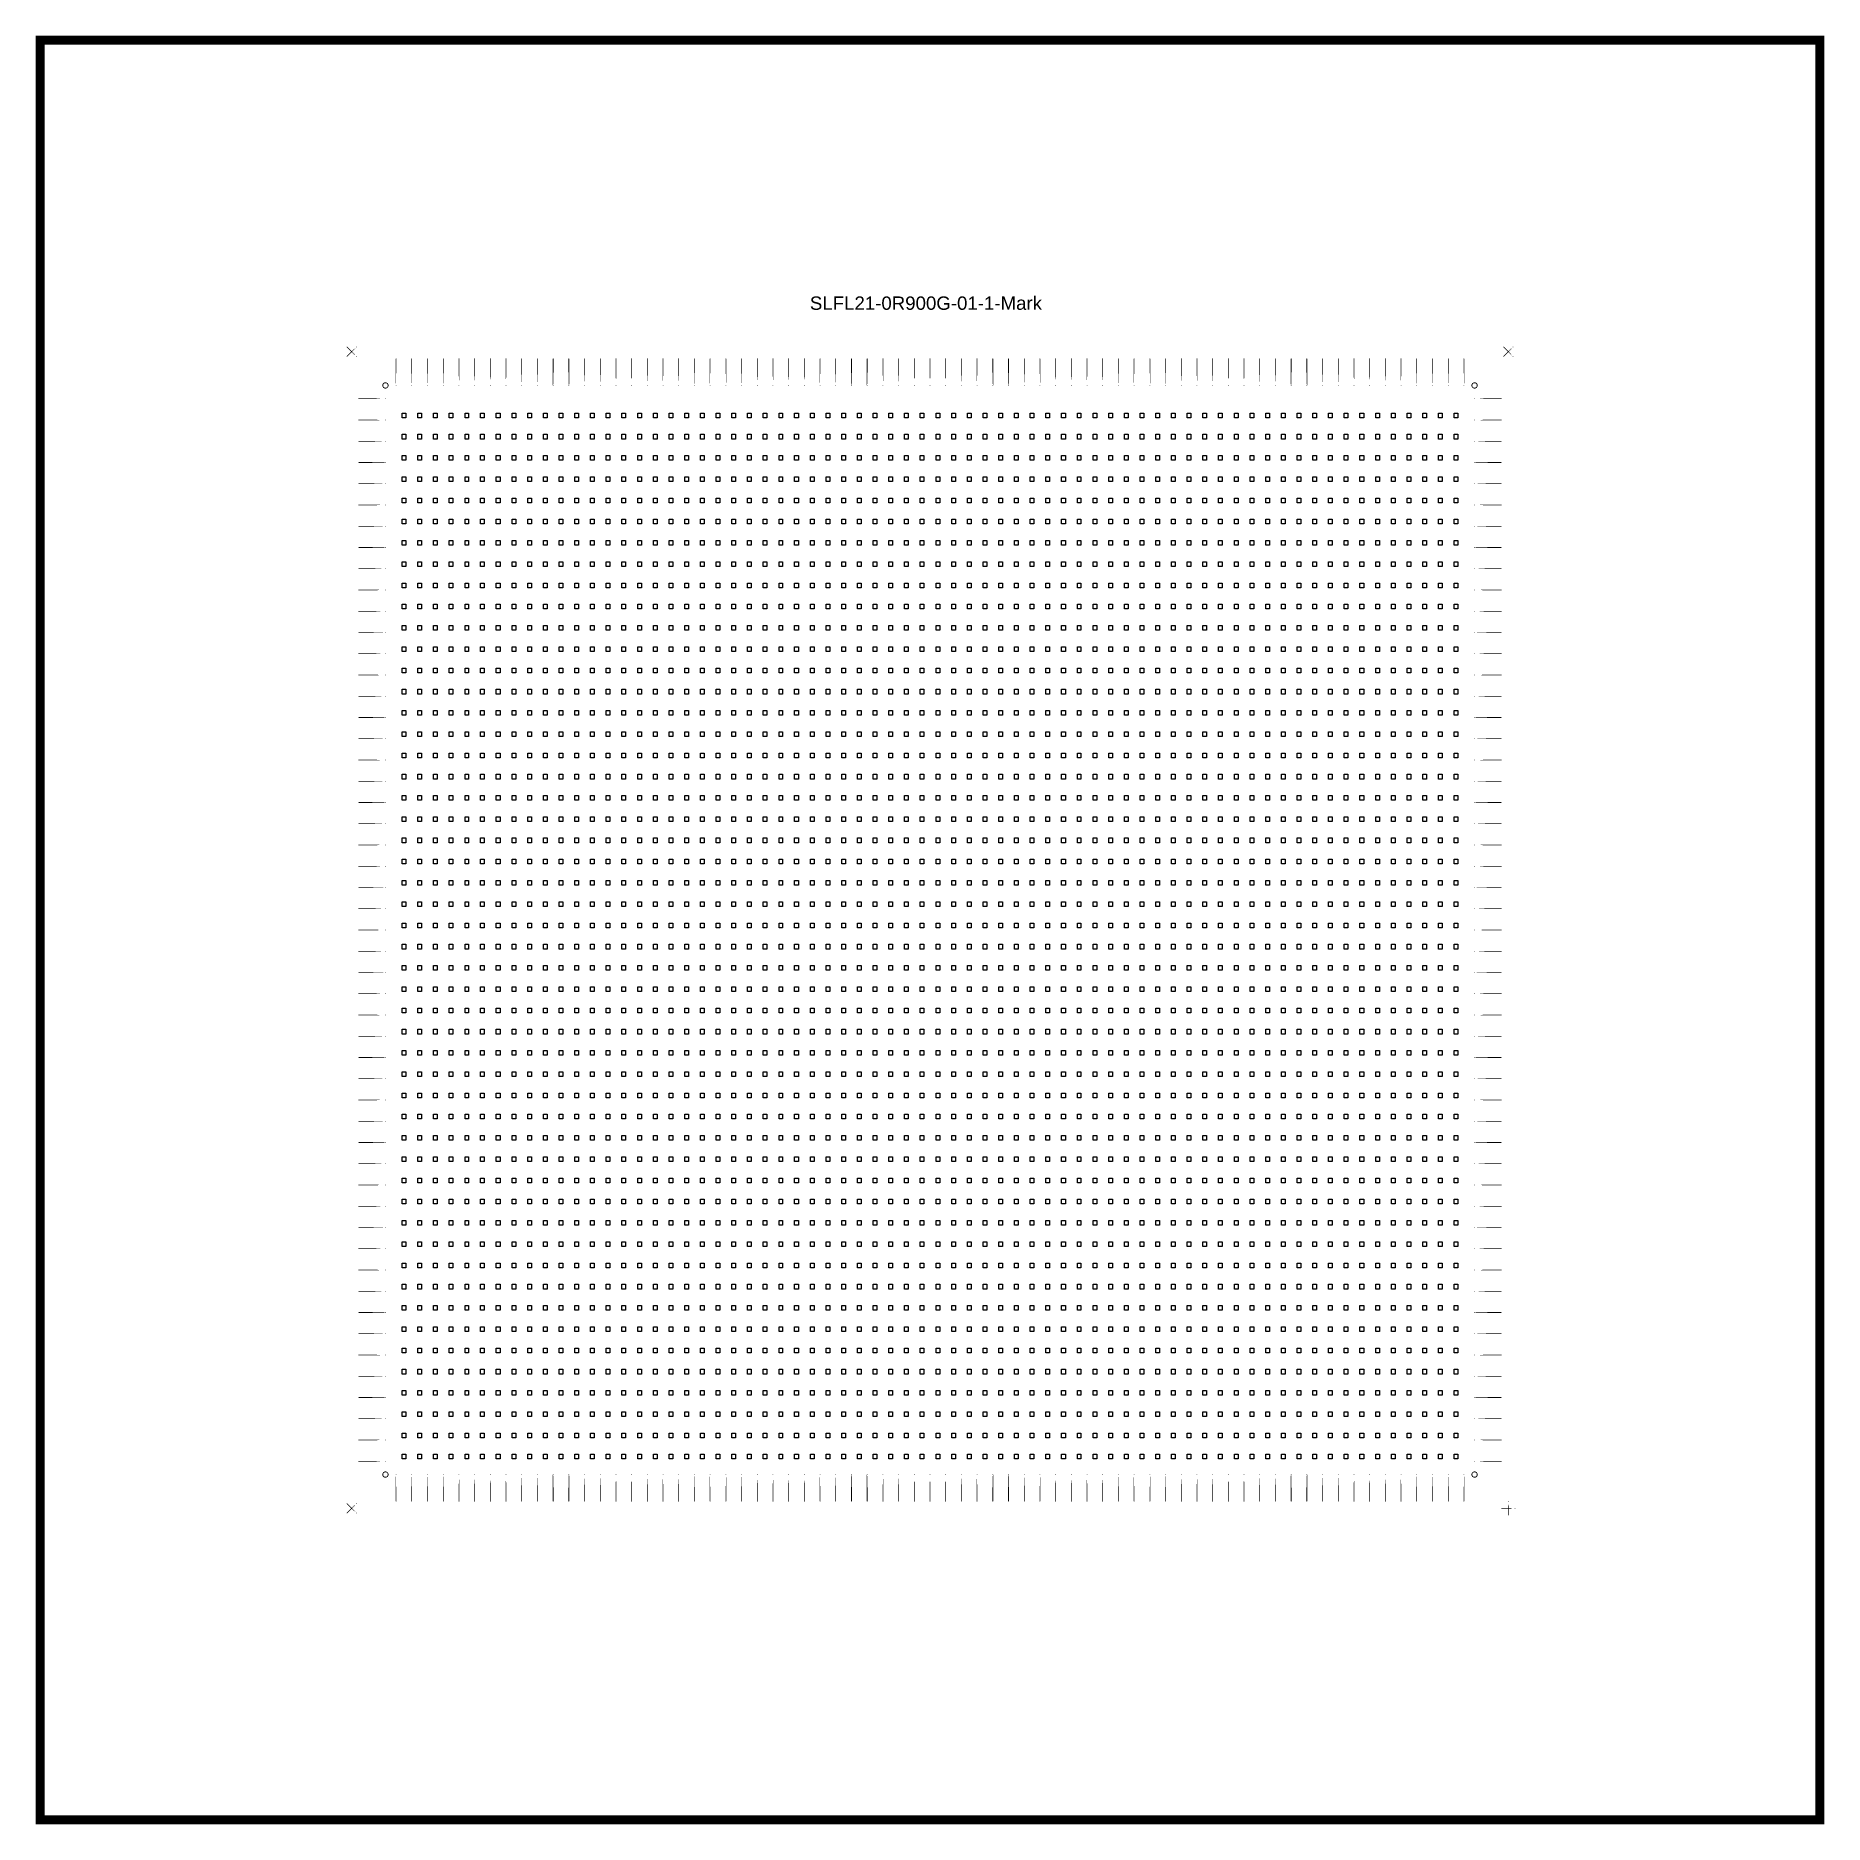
# Model space of a CAD drawing. Extents: x 11 to 212, y 11 to 212.
import ezdxf

# ---------------------------------------------------------------- set-up
doc = ezdxf.new("R2010")
doc.units = 0
doc.layers.get('0').update_dxf_attribs({"linetype": 'continuous'})
doc.layers.add('Mark', color=7, linetype='continuous')
doc.styles.get("Standard").update_dxf_attribs({"font": 'ARIAL.TTF'})

msp = doc.modelspace()

# ---------------------------------------------------------------- texts
at = {"layer": 'Mark'}
msp.add_text('SLFL21-0R900G-01-1-Mark', height=1.5, dxfattribs=at).set_placement((97.7, 180.9))

# ---------------------------------------------------------------- blocks, each defined once
blk = doc.blocks.new('cutlineendpoint')
at = {"const_width": 0.04}
blk.add_lwpolyline([(-0.02, 0, 1), (0.02, 0, 1)], format="xyb", close=True, dxfattribs=at)

# ---------------------------------------------------------------- linework, layer by layer
at = {"layer": 'Mark'}
for points, const_width in [([(11.2, 211.2), (211.2, 211.2), (211.2, 11.2), (11.2, 11.2)], 1), ([(46.73, 176.73), (45.67, 175.67)], 0.08), ([(46.73, 175.67), (45.67, 176.73)], 0.08), ([(51.2, 172.4), (51.2, 175.4)], 0.08), ([(52.96, 172.4), (52.96, 175.4)], 0.08), ([(54.73, 172.4), (54.73, 175.4)], 0.08), ([(56.49, 172.4), (56.49, 175.4)], 0.08), ([(58.26, 172.4), (58.26, 175.4)], 0.08), ([(60.02, 172.4), (60.02, 175.4)], 0.08), ([(61.79, 172.4), (61.79, 175.4)], 0.08), ([(63.55, 172.4), (63.55, 175.4)], 0.08), ([(65.32, 172.4), (65.32, 175.4)], 0.08), ([(67.08, 172.4), (67.08, 175.4)], 0.08), ([(68.85, 172.4), (68.85, 175.4)], 0.08), ([(70.61, 172.4), (70.61, 175.4)], 0.08), ([(72.38, 172.4), (72.38, 175.4)], 0.08), ([(74.14, 172.4), (74.14, 175.4)], 0.08), ([(75.91, 172.4), (75.91, 175.4)], 0.08), ([(77.67, 172.4), (77.67, 175.4)], 0.08), ([(79.44, 172.4), (79.44, 175.4)], 0.08), ([(81.2, 172.4), (81.2, 175.4)], 0.08), ([(82.96, 172.4), (82.96, 175.4)], 0.08), ([(84.73, 172.4), (84.73, 175.4)], 0.08), ([(86.49, 172.4), (86.49, 175.4)], 0.08), ([(88.26, 172.4), (88.26, 175.4)], 0.08), ([(90.02, 172.4), (90.02, 175.4)], 0.08), ([(91.79, 172.4), (91.79, 175.4)], 0.08), ([(93.55, 172.4), (93.55, 175.4)], 0.08), ([(95.32, 172.4), (95.32, 175.4)], 0.08), ([(97.08, 172.4), (97.08, 175.4)], 0.08), ([(98.85, 172.4), (98.85, 175.4)], 0.08), ([(100.61, 172.4), (100.61, 175.4)], 0.08), ([(102.38, 172.4), (102.38, 175.4)], 0.08), ([(104.14, 172.4), (104.14, 175.4)], 0.08), ([(105.91, 172.4), (105.91, 175.4)], 0.08), ([(107.67, 172.4), (107.67, 175.4)], 0.08), ([(109.44, 172.4), (109.44, 175.4)], 0.08), ([(111.2, 172.4), (111.2, 175.4)], 0.08), ([(112.96, 172.4), (112.96, 175.4)], 0.08), ([(114.73, 172.4), (114.73, 175.4)], 0.08), ([(116.49, 172.4), (116.49, 175.4)], 0.08), ([(118.26, 172.4), (118.26, 175.4)], 0.08), ([(120.02, 172.4), (120.02, 175.4)], 0.08), ([(121.79, 172.4), (121.79, 175.4)], 0.08), ([(123.55, 172.4), (123.55, 175.4)], 0.08), ([(125.32, 172.4), (125.32, 175.4)], 0.08), ([(127.08, 172.4), (127.08, 175.4)], 0.08), ([(128.85, 172.4), (128.85, 175.4)], 0.08), ([(130.61, 172.4), (130.61, 175.4)], 0.08), ([(132.38, 172.4), (132.38, 175.4)], 0.08), ([(134.14, 172.4), (134.14, 175.4)], 0.08), ([(135.91, 172.4), (135.91, 175.4)], 0.08), ([(137.67, 172.4), (137.67, 175.4)], 0.08), ([(139.44, 172.4), (139.44, 175.4)], 0.08), ([(141.2, 172.4), (141.2, 175.4)], 0.08), ([(142.96, 172.4), (142.96, 175.4)], 0.08), ([(144.73, 172.4), (144.73, 175.4)], 0.08), ([(146.49, 172.4), (146.49, 175.4)], 0.08), ([(148.26, 172.4), (148.26, 175.4)], 0.08), ([(150.02, 172.4), (150.02, 175.4)], 0.08), ([(151.79, 172.4), (151.79, 175.4)], 0.08), ([(153.55, 172.4), (153.55, 175.4)], 0.08), ([(155.32, 172.4), (155.32, 175.4)], 0.08), ([(157.08, 172.4), (157.08, 175.4)], 0.08), ([(158.85, 172.4), (158.85, 175.4)], 0.08), ([(160.61, 172.4), (160.61, 175.4)], 0.08), ([(162.38, 172.4), (162.38, 175.4)], 0.08), ([(164.14, 172.4), (164.14, 175.4)], 0.08), ([(165.91, 172.4), (165.91, 175.4)], 0.08), ([(167.67, 172.4), (167.67, 175.4)], 0.08), ([(169.44, 172.4), (169.44, 175.4)], 0.08), ([(171.2, 172.4), (171.2, 175.4)], 0.08), ([(176.73, 176.73), (175.67, 175.67)], 0.08), ([(176.73, 175.67), (175.67, 176.73)], 0.08), ([(50, 170.91), (47, 170.91)], 0.08), ([(172.4, 170.91), (175.4, 170.91)], 0.08), ([(50, 168.52), (47, 168.52)], 0.08), ([(172.4, 168.52), (175.4, 168.52)], 0.08), ([(50, 166.13), (47, 166.13)], 0.08), ([(172.4, 166.13), (175.4, 166.13)], 0.08), ([(50, 163.74), (47, 163.74)], 0.08), ([(172.4, 163.74), (175.4, 163.74)], 0.08), ([(50, 161.35), (47, 161.35)], 0.08), ([(172.4, 161.35), (175.4, 161.35)], 0.08), ([(50, 158.96), (47, 158.96)], 0.08), ([(172.4, 158.96), (175.4, 158.96)], 0.08), ([(50, 156.58), (47, 156.58)], 0.08), ([(172.4, 156.58), (175.4, 156.58)], 0.08), ([(50, 154.19), (47, 154.19)], 0.08), ([(172.4, 154.19), (175.4, 154.19)], 0.08), ([(50, 151.8), (47, 151.8)], 0.08), ([(172.4, 151.8), (175.4, 151.8)], 0.08), ([(50, 149.41), (47, 149.41)], 0.08), ([(172.4, 149.41), (175.4, 149.41)], 0.08), ([(50, 147.02), (47, 147.02)], 0.08), ([(172.4, 147.02), (175.4, 147.02)], 0.08), ([(50, 144.64), (47, 144.64)], 0.08), ([(172.4, 144.64), (175.4, 144.64)], 0.08), ([(50, 142.25), (47, 142.25)], 0.08), ([(172.4, 142.25), (175.4, 142.25)], 0.08), ([(50, 139.86), (47, 139.86)], 0.08), ([(172.4, 139.86), (175.4, 139.86)], 0.08), ([(50, 137.47), (47, 137.47)], 0.08), ([(172.4, 137.47), (175.4, 137.47)], 0.08), ([(50, 135.08), (47, 135.08)], 0.08), ([(172.4, 135.08), (175.4, 135.08)], 0.08), ([(50, 132.69), (47, 132.69)], 0.08), ([(172.4, 132.69), (175.4, 132.69)], 0.08), ([(50, 130.31), (47, 130.31)], 0.08), ([(172.4, 130.31), (175.4, 130.31)], 0.08), ([(50, 127.92), (47, 127.92)], 0.08), ([(172.4, 127.92), (175.4, 127.92)], 0.08), ([(50, 125.53), (47, 125.53)], 0.08), ([(172.4, 125.53), (175.4, 125.53)], 0.08), ([(50, 123.14), (47, 123.14)], 0.08), ([(172.4, 123.14), (175.4, 123.14)], 0.08), ([(50, 120.75), (47, 120.75)], 0.08), ([(172.4, 120.75), (175.4, 120.75)], 0.08), ([(50, 118.36), (47, 118.36)], 0.08), ([(172.4, 118.36), (175.4, 118.36)], 0.08), ([(50, 115.98), (47, 115.98)], 0.08), ([(172.4, 115.98), (175.4, 115.98)], 0.08), ([(50, 113.59), (47, 113.59)], 0.08), ([(172.4, 113.59), (175.4, 113.59)], 0.08), ([(50, 111.2), (47, 111.2)], 0.08), ([(172.4, 111.2), (175.4, 111.2)], 0.08), ([(50, 108.81), (47, 108.81)], 0.08), ([(172.4, 108.81), (175.4, 108.81)], 0.08), ([(50, 106.42), (47, 106.42)], 0.08), ([(172.4, 106.42), (175.4, 106.42)], 0.08), ([(50, 104.04), (47, 104.04)], 0.08), ([(172.4, 104.04), (175.4, 104.04)], 0.08), ([(50, 101.65), (47, 101.65)], 0.08), ([(172.4, 101.65), (175.4, 101.65)], 0.08), ([(50, 99.26), (47, 99.26)], 0.08), ([(172.4, 99.26), (175.4, 99.26)], 0.08), ([(50, 96.87), (47, 96.87)], 0.08), ([(172.4, 96.87), (175.4, 96.87)], 0.08), ([(50, 94.48), (47, 94.48)], 0.08), ([(172.4, 94.48), (175.4, 94.48)], 0.08), ([(50, 92.09), (47, 92.09)], 0.08), ([(172.4, 92.09), (175.4, 92.09)], 0.08), ([(50, 89.71), (47, 89.71)], 0.08), ([(172.4, 89.71), (175.4, 89.71)], 0.08), ([(50, 87.32), (47, 87.32)], 0.08), ([(172.4, 87.32), (175.4, 87.32)], 0.08), ([(50, 84.93), (47, 84.93)], 0.08), ([(172.4, 84.93), (175.4, 84.93)], 0.08), ([(50, 82.54), (47, 82.54)], 0.08), ([(172.4, 82.54), (175.4, 82.54)], 0.08), ([(50, 80.15), (47, 80.15)], 0.08), ([(172.4, 80.15), (175.4, 80.15)], 0.08), ([(50, 77.76), (47, 77.76)], 0.08), ([(172.4, 77.76), (175.4, 77.76)], 0.08), ([(50, 75.38), (47, 75.38)], 0.08), ([(172.4, 75.38), (175.4, 75.38)], 0.08), ([(50, 72.99), (47, 72.99)], 0.08), ([(172.4, 72.99), (175.4, 72.99)], 0.08), ([(50, 70.6), (47, 70.6)], 0.08), ([(172.4, 70.6), (175.4, 70.6)], 0.08), ([(50, 68.21), (47, 68.21)], 0.08), ([(172.4, 68.21), (175.4, 68.21)], 0.08), ([(50, 65.82), (47, 65.82)], 0.08), ([(172.4, 65.82), (175.4, 65.82)], 0.08), ([(50, 63.44), (47, 63.44)], 0.08), ([(172.4, 63.44), (175.4, 63.44)], 0.08), ([(50, 61.05), (47, 61.05)], 0.08), ([(172.4, 61.05), (175.4, 61.05)], 0.08), ([(50, 58.66), (47, 58.66)], 0.08), ([(172.4, 58.66), (175.4, 58.66)], 0.08), ([(50, 56.27), (47, 56.27)], 0.08), ([(172.4, 56.27), (175.4, 56.27)], 0.08), ([(50, 53.88), (47, 53.88)], 0.08), ([(172.4, 53.88), (175.4, 53.88)], 0.08), ([(50, 51.49), (47, 51.49)], 0.08), ([(172.4, 51.49), (175.4, 51.49)], 0.08), ([(51.2, 50), (51.2, 47)], 0.08), ([(52.96, 50), (52.96, 47)], 0.08), ([(54.73, 50), (54.73, 47)], 0.08), ([(56.49, 50), (56.49, 47)], 0.08), ([(58.26, 50), (58.26, 47)], 0.08), ([(60.02, 50), (60.02, 47)], 0.08), ([(61.79, 50), (61.79, 47)], 0.08), ([(63.55, 50), (63.55, 47)], 0.08), ([(65.32, 50), (65.32, 47)], 0.08), ([(67.08, 50), (67.08, 47)], 0.08), ([(68.85, 50), (68.85, 47)], 0.08), ([(70.61, 50), (70.61, 47)], 0.08), ([(72.38, 50), (72.38, 47)], 0.08), ([(74.14, 50), (74.14, 47)], 0.08), ([(75.91, 50), (75.91, 47)], 0.08), ([(77.67, 50), (77.67, 47)], 0.08), ([(79.44, 50), (79.44, 47)], 0.08), ([(81.2, 50), (81.2, 47)], 0.08), ([(82.96, 50), (82.96, 47)], 0.08), ([(84.73, 50), (84.73, 47)], 0.08), ([(86.49, 50), (86.49, 47)], 0.08), ([(88.26, 50), (88.26, 47)], 0.08), ([(90.02, 50), (90.02, 47)], 0.08), ([(91.79, 50), (91.79, 47)], 0.08), ([(93.55, 50), (93.55, 47)], 0.08), ([(95.32, 50), (95.32, 47)], 0.08), ([(97.08, 50), (97.08, 47)], 0.08), ([(98.85, 50), (98.85, 47)], 0.08), ([(100.61, 50), (100.61, 47)], 0.08), ([(102.38, 50), (102.38, 47)], 0.08), ([(104.14, 50), (104.14, 47)], 0.08), ([(105.91, 50), (105.91, 47)], 0.08), ([(107.67, 50), (107.67, 47)], 0.08), ([(109.44, 50), (109.44, 47)], 0.08), ([(111.2, 50), (111.2, 47)], 0.08), ([(112.96, 50), (112.96, 47)], 0.08), ([(114.73, 50), (114.73, 47)], 0.08), ([(116.49, 50), (116.49, 47)], 0.08), ([(118.26, 50), (118.26, 47)], 0.08), ([(120.02, 50), (120.02, 47)], 0.08), ([(121.79, 50), (121.79, 47)], 0.08), ([(123.55, 50), (123.55, 47)], 0.08), ([(125.32, 50), (125.32, 47)], 0.08), ([(127.08, 50), (127.08, 47)], 0.08), ([(128.85, 50), (128.85, 47)], 0.08), ([(130.61, 50), (130.61, 47)], 0.08), ([(132.38, 50), (132.38, 47)], 0.08), ([(134.14, 50), (134.14, 47)], 0.08), ([(135.91, 50), (135.91, 47)], 0.08), ([(137.67, 50), (137.67, 47)], 0.08), ([(139.44, 50), (139.44, 47)], 0.08), ([(141.2, 50), (141.2, 47)], 0.08), ([(142.96, 50), (142.96, 47)], 0.08), ([(144.73, 50), (144.73, 47)], 0.08), ([(146.49, 50), (146.49, 47)], 0.08), ([(148.26, 50), (148.26, 47)], 0.08), ([(150.02, 50), (150.02, 47)], 0.08), ([(151.79, 50), (151.79, 47)], 0.08), ([(153.55, 50), (153.55, 47)], 0.08), ([(155.32, 50), (155.32, 47)], 0.08), ([(157.08, 50), (157.08, 47)], 0.08), ([(158.85, 50), (158.85, 47)], 0.08), ([(160.61, 50), (160.61, 47)], 0.08), ([(162.38, 50), (162.38, 47)], 0.08), ([(164.14, 50), (164.14, 47)], 0.08), ([(165.91, 50), (165.91, 47)], 0.08), ([(167.67, 50), (167.67, 47)], 0.08), ([(169.44, 50), (169.44, 47)], 0.08), ([(171.2, 50), (171.2, 47)], 0.08), ([(46.73, 46.73), (45.67, 45.67)], 0.08), ([(46.73, 45.67), (45.67, 46.73)], 0.08), ([(176.95, 46.2), (175.45, 46.2)], 0.08), ([(176.2, 46.95), (176.2, 45.45)], 0.08)]:
    msp.add_lwpolyline(points, close=True, dxfattribs=dict(at, const_width=const_width))
at = {"layer": 'Mark', "const_width": 0.1}
for points in [[(49.7, 172.4, 1), (50.3, 172.4, 1)], [(172.1, 172.4, 1), (172.7, 172.4, 1)], [(49.7, 50, 1), (50.3, 50, 1)], [(172.1, 50, 1), (172.7, 50, 1)]]:
    msp.add_lwpolyline(points, format="xyb", close=True, dxfattribs=at)
at = {"layer": 'Mark'}
for points in [[(52.29, 168.77), (51.88, 168.77), (51.88, 169.3), (52.29, 169.3)], [(54.05, 168.77), (53.64, 168.77), (53.64, 169.3), (54.05, 169.3)], [(55.82, 168.77), (55.41, 168.77), (55.41, 169.3), (55.82, 169.3)], [(57.58, 168.77), (57.17, 168.77), (57.17, 169.3), (57.58, 169.3)], [(59.35, 168.77), (58.94, 168.77), (58.94, 169.3), (59.35, 169.3)], [(61.11, 168.77), (60.7, 168.77), (60.7, 169.3), (61.11, 169.3)], [(62.88, 168.77), (62.46, 168.77), (62.46, 169.3), (62.88, 169.3)], [(64.64, 168.77), (64.23, 168.77), (64.23, 169.3), (64.64, 169.3)], [(66.41, 168.77), (65.99, 168.77), (65.99, 169.3), (66.41, 169.3)], [(68.17, 168.77), (67.76, 168.77), (67.76, 169.3), (68.17, 169.3)], [(69.94, 168.77), (69.52, 168.77), (69.52, 169.3), (69.94, 169.3)], [(71.7, 168.77), (71.29, 168.77), (71.29, 169.3), (71.7, 169.3)], [(73.46, 168.77), (73.05, 168.77), (73.05, 169.3), (73.46, 169.3)], [(75.23, 168.77), (74.82, 168.77), (74.82, 169.3), (75.23, 169.3)], [(76.99, 168.77), (76.58, 168.77), (76.58, 169.3), (76.99, 169.3)], [(78.76, 168.77), (78.35, 168.77), (78.35, 169.3), (78.76, 169.3)], [(80.52, 168.77), (80.11, 168.77), (80.11, 169.3), (80.52, 169.3)], [(82.29, 168.77), (81.88, 168.77), (81.88, 169.3), (82.29, 169.3)], [(84.05, 168.77), (83.64, 168.77), (83.64, 169.3), (84.05, 169.3)], [(85.82, 168.77), (85.41, 168.77), (85.41, 169.3), (85.82, 169.3)], [(87.58, 168.77), (87.17, 168.77), (87.17, 169.3), (87.58, 169.3)], [(89.35, 168.77), (88.94, 168.77), (88.94, 169.3), (89.35, 169.3)], [(91.11, 168.77), (90.7, 168.77), (90.7, 169.3), (91.11, 169.3)], [(92.88, 168.77), (92.46, 168.77), (92.46, 169.3), (92.88, 169.3)], [(94.64, 168.77), (94.23, 168.77), (94.23, 169.3), (94.64, 169.3)], [(96.41, 168.77), (95.99, 168.77), (95.99, 169.3), (96.41, 169.3)], [(98.17, 168.77), (97.76, 168.77), (97.76, 169.3), (98.17, 169.3)], [(99.94, 168.77), (99.52, 168.77), (99.52, 169.3), (99.94, 169.3)], [(101.7, 168.77), (101.29, 168.77), (101.29, 169.3), (101.7, 169.3)], [(103.46, 168.77), (103.05, 168.77), (103.05, 169.3), (103.46, 169.3)], [(105.23, 168.77), (104.82, 168.77), (104.82, 169.3), (105.23, 169.3)], [(106.99, 168.77), (106.58, 168.77), (106.58, 169.3), (106.99, 169.3)], [(108.76, 168.77), (108.35, 168.77), (108.35, 169.3), (108.76, 169.3)], [(110.52, 168.77), (110.11, 168.77), (110.11, 169.3), (110.52, 169.3)], [(112.29, 168.77), (111.88, 168.77), (111.88, 169.3), (112.29, 169.3)], [(114.05, 168.77), (113.64, 168.77), (113.64, 169.3), (114.05, 169.3)], [(115.82, 168.77), (115.41, 168.77), (115.41, 169.3), (115.82, 169.3)], [(117.58, 168.77), (117.17, 168.77), (117.17, 169.3), (117.58, 169.3)], [(119.35, 168.77), (118.94, 168.77), (118.94, 169.3), (119.35, 169.3)], [(121.11, 168.77), (120.7, 168.77), (120.7, 169.3), (121.11, 169.3)], [(122.88, 168.77), (122.46, 168.77), (122.46, 169.3), (122.88, 169.3)], [(124.64, 168.77), (124.23, 168.77), (124.23, 169.3), (124.64, 169.3)], [(126.41, 168.77), (125.99, 168.77), (125.99, 169.3), (126.41, 169.3)], [(128.17, 168.77), (127.76, 168.77), (127.76, 169.3), (128.17, 169.3)], [(129.94, 168.77), (129.52, 168.77), (129.52, 169.3), (129.94, 169.3)], [(131.7, 168.77), (131.29, 168.77), (131.29, 169.3), (131.7, 169.3)], [(133.46, 168.77), (133.05, 168.77), (133.05, 169.3), (133.46, 169.3)], [(135.23, 168.77), (134.82, 168.77), (134.82, 169.3), (135.23, 169.3)], [(136.99, 168.77), (136.58, 168.77), (136.58, 169.3), (136.99, 169.3)], [(138.76, 168.77), (138.35, 168.77), (138.35, 169.3), (138.76, 169.3)], [(140.52, 168.77), (140.11, 168.77), (140.11, 169.3), (140.52, 169.3)], [(142.29, 168.77), (141.88, 168.77), (141.88, 169.3), (142.29, 169.3)], [(144.05, 168.77), (143.64, 168.77), (143.64, 169.3), (144.05, 169.3)], [(145.82, 168.77), (145.41, 168.77), (145.41, 169.3), (145.82, 169.3)], [(147.58, 168.77), (147.17, 168.77), (147.17, 169.3), (147.58, 169.3)], [(149.35, 168.77), (148.94, 168.77), (148.94, 169.3), (149.35, 169.3)], [(151.11, 168.77), (150.7, 168.77), (150.7, 169.3), (151.11, 169.3)], [(152.88, 168.77), (152.46, 168.77), (152.46, 169.3), (152.88, 169.3)], [(154.64, 168.77), (154.23, 168.77), (154.23, 169.3), (154.64, 169.3)], [(156.41, 168.77), (155.99, 168.77), (155.99, 169.3), (156.41, 169.3)], [(158.17, 168.77), (157.76, 168.77), (157.76, 169.3), (158.17, 169.3)], [(159.94, 168.77), (159.52, 168.77), (159.52, 169.3), (159.94, 169.3)], [(161.7, 168.77), (161.29, 168.77), (161.29, 169.3), (161.7, 169.3)], [(163.46, 168.77), (163.05, 168.77), (163.05, 169.3), (163.46, 169.3)], [(165.23, 168.77), (164.82, 168.77), (164.82, 169.3), (165.23, 169.3)], [(166.99, 168.77), (166.58, 168.77), (166.58, 169.3), (166.99, 169.3)], [(168.76, 168.77), (168.35, 168.77), (168.35, 169.3), (168.76, 169.3)], [(170.52, 168.77), (170.11, 168.77), (170.11, 169.3), (170.52, 169.3)], [(52.29, 166.38), (51.88, 166.38), (51.88, 166.91), (52.29, 166.91)], [(54.05, 166.38), (53.64, 166.38), (53.64, 166.91), (54.05, 166.91)], [(55.82, 166.38), (55.41, 166.38), (55.41, 166.91), (55.82, 166.91)], [(57.58, 166.38), (57.17, 166.38), (57.17, 166.91), (57.58, 166.91)], [(59.35, 166.38), (58.94, 166.38), (58.94, 166.91), (59.35, 166.91)], [(61.11, 166.38), (60.7, 166.38), (60.7, 166.91), (61.11, 166.91)], [(62.88, 166.38), (62.46, 166.38), (62.46, 166.91), (62.88, 166.91)], [(64.64, 166.38), (64.23, 166.38), (64.23, 166.91), (64.64, 166.91)], [(66.41, 166.38), (65.99, 166.38), (65.99, 166.91), (66.41, 166.91)], [(68.17, 166.38), (67.76, 166.38), (67.76, 166.91), (68.17, 166.91)], [(69.94, 166.38), (69.52, 166.38), (69.52, 166.91), (69.94, 166.91)], [(71.7, 166.38), (71.29, 166.38), (71.29, 166.91), (71.7, 166.91)], [(73.46, 166.38), (73.05, 166.38), (73.05, 166.91), (73.46, 166.91)], [(75.23, 166.38), (74.82, 166.38), (74.82, 166.91), (75.23, 166.91)], [(76.99, 166.38), (76.58, 166.38), (76.58, 166.91), (76.99, 166.91)], [(78.76, 166.38), (78.35, 166.38), (78.35, 166.91), (78.76, 166.91)], [(80.52, 166.38), (80.11, 166.38), (80.11, 166.91), (80.52, 166.91)], [(82.29, 166.38), (81.88, 166.38), (81.88, 166.91), (82.29, 166.91)], [(84.05, 166.38), (83.64, 166.38), (83.64, 166.91), (84.05, 166.91)], [(85.82, 166.38), (85.41, 166.38), (85.41, 166.91), (85.82, 166.91)], [(87.58, 166.38), (87.17, 166.38), (87.17, 166.91), (87.58, 166.91)], [(89.35, 166.38), (88.94, 166.38), (88.94, 166.91), (89.35, 166.91)], [(91.11, 166.38), (90.7, 166.38), (90.7, 166.91), (91.11, 166.91)], [(92.88, 166.38), (92.46, 166.38), (92.46, 166.91), (92.88, 166.91)], [(94.64, 166.38), (94.23, 166.38), (94.23, 166.91), (94.64, 166.91)], [(96.41, 166.38), (95.99, 166.38), (95.99, 166.91), (96.41, 166.91)], [(98.17, 166.38), (97.76, 166.38), (97.76, 166.91), (98.17, 166.91)], [(99.94, 166.38), (99.52, 166.38), (99.52, 166.91), (99.94, 166.91)], [(101.7, 166.38), (101.29, 166.38), (101.29, 166.91), (101.7, 166.91)], [(103.46, 166.38), (103.05, 166.38), (103.05, 166.91), (103.46, 166.91)], [(105.23, 166.38), (104.82, 166.38), (104.82, 166.91), (105.23, 166.91)], [(106.99, 166.38), (106.58, 166.38), (106.58, 166.91), (106.99, 166.91)], [(108.76, 166.38), (108.35, 166.38), (108.35, 166.91), (108.76, 166.91)], [(110.52, 166.38), (110.11, 166.38), (110.11, 166.91), (110.52, 166.91)], [(112.29, 166.38), (111.88, 166.38), (111.88, 166.91), (112.29, 166.91)], [(114.05, 166.38), (113.64, 166.38), (113.64, 166.91), (114.05, 166.91)], [(115.82, 166.38), (115.41, 166.38), (115.41, 166.91), (115.82, 166.91)], [(117.58, 166.38), (117.17, 166.38), (117.17, 166.91), (117.58, 166.91)], [(119.35, 166.38), (118.94, 166.38), (118.94, 166.91), (119.35, 166.91)], [(121.11, 166.38), (120.7, 166.38), (120.7, 166.91), (121.11, 166.91)], [(122.88, 166.38), (122.46, 166.38), (122.46, 166.91), (122.88, 166.91)], [(124.64, 166.38), (124.23, 166.38), (124.23, 166.91), (124.64, 166.91)], [(126.41, 166.38), (125.99, 166.38), (125.99, 166.91), (126.41, 166.91)], [(128.17, 166.38), (127.76, 166.38), (127.76, 166.91), (128.17, 166.91)], [(129.94, 166.38), (129.52, 166.38), (129.52, 166.91), (129.94, 166.91)], [(131.7, 166.38), (131.29, 166.38), (131.29, 166.91), (131.7, 166.91)], [(133.46, 166.38), (133.05, 166.38), (133.05, 166.91), (133.46, 166.91)], [(135.23, 166.38), (134.82, 166.38), (134.82, 166.91), (135.23, 166.91)], [(136.99, 166.38), (136.58, 166.38), (136.58, 166.91), (136.99, 166.91)], [(138.76, 166.38), (138.35, 166.38), (138.35, 166.91), (138.76, 166.91)], [(140.52, 166.38), (140.11, 166.38), (140.11, 166.91), (140.52, 166.91)], [(142.29, 166.38), (141.88, 166.38), (141.88, 166.91), (142.29, 166.91)], [(144.05, 166.38), (143.64, 166.38), (143.64, 166.91), (144.05, 166.91)], [(145.82, 166.38), (145.41, 166.38), (145.41, 166.91), (145.82, 166.91)], [(147.58, 166.38), (147.17, 166.38), (147.17, 166.91), (147.58, 166.91)], [(149.35, 166.38), (148.94, 166.38), (148.94, 166.91), (149.35, 166.91)], [(151.11, 166.38), (150.7, 166.38), (150.7, 166.91), (151.11, 166.91)], [(152.88, 166.38), (152.46, 166.38), (152.46, 166.91), (152.88, 166.91)], [(154.64, 166.38), (154.23, 166.38), (154.23, 166.91), (154.64, 166.91)], [(156.41, 166.38), (155.99, 166.38), (155.99, 166.91), (156.41, 166.91)], [(158.17, 166.38), (157.76, 166.38), (157.76, 166.91), (158.17, 166.91)], [(159.94, 166.38), (159.52, 166.38), (159.52, 166.91), (159.94, 166.91)], [(161.7, 166.38), (161.29, 166.38), (161.29, 166.91), (161.7, 166.91)], [(163.46, 166.38), (163.05, 166.38), (163.05, 166.91), (163.46, 166.91)], [(165.23, 166.38), (164.82, 166.38), (164.82, 166.91), (165.23, 166.91)], [(166.99, 166.38), (166.58, 166.38), (166.58, 166.91), (166.99, 166.91)], [(168.76, 166.38), (168.35, 166.38), (168.35, 166.91), (168.76, 166.91)], [(170.52, 166.38), (170.11, 166.38), (170.11, 166.91), (170.52, 166.91)], [(52.29, 163.99), (51.88, 163.99), (51.88, 164.52), (52.29, 164.52)], [(54.05, 163.99), (53.64, 163.99), (53.64, 164.52), (54.05, 164.52)], [(55.82, 163.99), (55.41, 163.99), (55.41, 164.52), (55.82, 164.52)], [(57.58, 163.99), (57.17, 163.99), (57.17, 164.52), (57.58, 164.52)], [(59.35, 163.99), (58.94, 163.99), (58.94, 164.52), (59.35, 164.52)], [(61.11, 163.99), (60.7, 163.99), (60.7, 164.52), (61.11, 164.52)], [(62.88, 163.99), (62.46, 163.99), (62.46, 164.52), (62.88, 164.52)], [(64.64, 163.99), (64.23, 163.99), (64.23, 164.52), (64.64, 164.52)], [(66.41, 163.99), (65.99, 163.99), (65.99, 164.52), (66.41, 164.52)], [(68.17, 163.99), (67.76, 163.99), (67.76, 164.52), (68.17, 164.52)], [(69.94, 163.99), (69.52, 163.99), (69.52, 164.52), (69.94, 164.52)], [(71.7, 163.99), (71.29, 163.99), (71.29, 164.52), (71.7, 164.52)], [(73.46, 163.99), (73.05, 163.99), (73.05, 164.52), (73.46, 164.52)], [(75.23, 163.99), (74.82, 163.99), (74.82, 164.52), (75.23, 164.52)], [(76.99, 163.99), (76.58, 163.99), (76.58, 164.52), (76.99, 164.52)], [(78.76, 163.99), (78.35, 163.99), (78.35, 164.52), (78.76, 164.52)], [(80.52, 163.99), (80.11, 163.99), (80.11, 164.52), (80.52, 164.52)], [(82.29, 163.99), (81.88, 163.99), (81.88, 164.52), (82.29, 164.52)], [(84.05, 163.99), (83.64, 163.99), (83.64, 164.52), (84.05, 164.52)], [(85.82, 163.99), (85.41, 163.99), (85.41, 164.52), (85.82, 164.52)], [(87.58, 163.99), (87.17, 163.99), (87.17, 164.52), (87.58, 164.52)], [(89.35, 163.99), (88.94, 163.99), (88.94, 164.52), (89.35, 164.52)], [(91.11, 163.99), (90.7, 163.99), (90.7, 164.52), (91.11, 164.52)], [(92.88, 163.99), (92.46, 163.99), (92.46, 164.52), (92.88, 164.52)], [(94.64, 163.99), (94.23, 163.99), (94.23, 164.52), (94.64, 164.52)], [(96.41, 163.99), (95.99, 163.99), (95.99, 164.52), (96.41, 164.52)], [(98.17, 163.99), (97.76, 163.99), (97.76, 164.52), (98.17, 164.52)], [(99.94, 163.99), (99.52, 163.99), (99.52, 164.52), (99.94, 164.52)], [(101.7, 163.99), (101.29, 163.99), (101.29, 164.52), (101.7, 164.52)], [(103.46, 163.99), (103.05, 163.99), (103.05, 164.52), (103.46, 164.52)], [(105.23, 163.99), (104.82, 163.99), (104.82, 164.52), (105.23, 164.52)], [(106.99, 163.99), (106.58, 163.99), (106.58, 164.52), (106.99, 164.52)], [(108.76, 163.99), (108.35, 163.99), (108.35, 164.52), (108.76, 164.52)], [(110.52, 163.99), (110.11, 163.99), (110.11, 164.52), (110.52, 164.52)], [(112.29, 163.99), (111.88, 163.99), (111.88, 164.52), (112.29, 164.52)], [(114.05, 163.99), (113.64, 163.99), (113.64, 164.52), (114.05, 164.52)], [(115.82, 163.99), (115.41, 163.99), (115.41, 164.52), (115.82, 164.52)], [(117.58, 163.99), (117.17, 163.99), (117.17, 164.52), (117.58, 164.52)], [(119.35, 163.99), (118.94, 163.99), (118.94, 164.52), (119.35, 164.52)], [(121.11, 163.99), (120.7, 163.99), (120.7, 164.52), (121.11, 164.52)], [(122.88, 163.99), (122.46, 163.99), (122.46, 164.52), (122.88, 164.52)], [(124.64, 163.99), (124.23, 163.99), (124.23, 164.52), (124.64, 164.52)], [(126.41, 163.99), (125.99, 163.99), (125.99, 164.52), (126.41, 164.52)], [(128.17, 163.99), (127.76, 163.99), (127.76, 164.52), (128.17, 164.52)], [(129.94, 163.99), (129.52, 163.99), (129.52, 164.52), (129.94, 164.52)], [(131.7, 163.99), (131.29, 163.99), (131.29, 164.52), (131.7, 164.52)], [(133.46, 163.99), (133.05, 163.99), (133.05, 164.52), (133.46, 164.52)], [(135.23, 163.99), (134.82, 163.99), (134.82, 164.52), (135.23, 164.52)], [(136.99, 163.99), (136.58, 163.99), (136.58, 164.52), (136.99, 164.52)], [(138.76, 163.99), (138.35, 163.99), (138.35, 164.52), (138.76, 164.52)], [(140.52, 163.99), (140.11, 163.99), (140.11, 164.52), (140.52, 164.52)], [(142.29, 163.99), (141.88, 163.99), (141.88, 164.52), (142.29, 164.52)], [(144.05, 163.99), (143.64, 163.99), (143.64, 164.52), (144.05, 164.52)], [(145.82, 163.99), (145.41, 163.99), (145.41, 164.52), (145.82, 164.52)], [(147.58, 163.99), (147.17, 163.99), (147.17, 164.52), (147.58, 164.52)], [(149.35, 163.99), (148.94, 163.99), (148.94, 164.52), (149.35, 164.52)], [(151.11, 163.99), (150.7, 163.99), (150.7, 164.52), (151.11, 164.52)], [(152.88, 163.99), (152.46, 163.99), (152.46, 164.52), (152.88, 164.52)], [(154.64, 163.99), (154.23, 163.99), (154.23, 164.52), (154.64, 164.52)], [(156.41, 163.99), (155.99, 163.99), (155.99, 164.52), (156.41, 164.52)], [(158.17, 163.99), (157.76, 163.99), (157.76, 164.52), (158.17, 164.52)], [(159.94, 163.99), (159.52, 163.99), (159.52, 164.52), (159.94, 164.52)], [(161.7, 163.99), (161.29, 163.99), (161.29, 164.52), (161.7, 164.52)], [(163.46, 163.99), (163.05, 163.99), (163.05, 164.52), (163.46, 164.52)], [(165.23, 163.99), (164.82, 163.99), (164.82, 164.52), (165.23, 164.52)], [(166.99, 163.99), (166.58, 163.99), (166.58, 164.52), (166.99, 164.52)], [(168.76, 163.99), (168.35, 163.99), (168.35, 164.52), (168.76, 164.52)], [(170.52, 163.99), (170.11, 163.99), (170.11, 164.52), (170.52, 164.52)], [(52.29, 161.61), (51.88, 161.61), (51.88, 162.14), (52.29, 162.14)], [(54.05, 161.61), (53.64, 161.61), (53.64, 162.14), (54.05, 162.14)], [(55.82, 161.61), (55.41, 161.61), (55.41, 162.14), (55.82, 162.14)], [(57.58, 161.61), (57.17, 161.61), (57.17, 162.14), (57.58, 162.14)], [(59.35, 161.61), (58.94, 161.61), (58.94, 162.14), (59.35, 162.14)], [(61.11, 161.61), (60.7, 161.61), (60.7, 162.14), (61.11, 162.14)], [(62.88, 161.61), (62.46, 161.61), (62.46, 162.14), (62.88, 162.14)], [(64.64, 161.61), (64.23, 161.61), (64.23, 162.14), (64.64, 162.14)], [(66.41, 161.61), (65.99, 161.61), (65.99, 162.14), (66.41, 162.14)], [(68.17, 161.61), (67.76, 161.61), (67.76, 162.14), (68.17, 162.14)], [(69.94, 161.61), (69.52, 161.61), (69.52, 162.14), (69.94, 162.14)], [(71.7, 161.61), (71.29, 161.61), (71.29, 162.14), (71.7, 162.14)], [(73.46, 161.61), (73.05, 161.61), (73.05, 162.14), (73.46, 162.14)], [(75.23, 161.61), (74.82, 161.61), (74.82, 162.14), (75.23, 162.14)], [(76.99, 161.61), (76.58, 161.61), (76.58, 162.14), (76.99, 162.14)], [(78.76, 161.61), (78.35, 161.61), (78.35, 162.14), (78.76, 162.14)], [(80.52, 161.61), (80.11, 161.61), (80.11, 162.14), (80.52, 162.14)], [(82.29, 161.61), (81.88, 161.61), (81.88, 162.14), (82.29, 162.14)], [(84.05, 161.61), (83.64, 161.61), (83.64, 162.14), (84.05, 162.14)], [(85.82, 161.61), (85.41, 161.61), (85.41, 162.14), (85.82, 162.14)], [(87.58, 161.61), (87.17, 161.61), (87.17, 162.14), (87.58, 162.14)], [(89.35, 161.61), (88.94, 161.61), (88.94, 162.14), (89.35, 162.14)], [(91.11, 161.61), (90.7, 161.61), (90.7, 162.14), (91.11, 162.14)], [(92.88, 161.61), (92.46, 161.61), (92.46, 162.14), (92.88, 162.14)], [(94.64, 161.61), (94.23, 161.61), (94.23, 162.14), (94.64, 162.14)], [(96.41, 161.61), (95.99, 161.61), (95.99, 162.14), (96.41, 162.14)], [(98.17, 161.61), (97.76, 161.61), (97.76, 162.14), (98.17, 162.14)], [(99.94, 161.61), (99.52, 161.61), (99.52, 162.14), (99.94, 162.14)], [(101.7, 161.61), (101.29, 161.61), (101.29, 162.14), (101.7, 162.14)], [(103.46, 161.61), (103.05, 161.61), (103.05, 162.14), (103.46, 162.14)], [(105.23, 161.61), (104.82, 161.61), (104.82, 162.14), (105.23, 162.14)], [(106.99, 161.61), (106.58, 161.61), (106.58, 162.14), (106.99, 162.14)], [(108.76, 161.61), (108.35, 161.61), (108.35, 162.14), (108.76, 162.14)], [(110.52, 161.61), (110.11, 161.61), (110.11, 162.14), (110.52, 162.14)], [(112.29, 161.61), (111.88, 161.61), (111.88, 162.14), (112.29, 162.14)], [(114.05, 161.61), (113.64, 161.61), (113.64, 162.14), (114.05, 162.14)], [(115.82, 161.61), (115.41, 161.61), (115.41, 162.14), (115.82, 162.14)], [(117.58, 161.61), (117.17, 161.61), (117.17, 162.14), (117.58, 162.14)], [(119.35, 161.61), (118.94, 161.61), (118.94, 162.14), (119.35, 162.14)], [(121.11, 161.61), (120.7, 161.61), (120.7, 162.14), (121.11, 162.14)], [(122.88, 161.61), (122.46, 161.61), (122.46, 162.14), (122.88, 162.14)], [(124.64, 161.61), (124.23, 161.61), (124.23, 162.14), (124.64, 162.14)], [(126.41, 161.61), (125.99, 161.61), (125.99, 162.14), (126.41, 162.14)], [(128.17, 161.61), (127.76, 161.61), (127.76, 162.14), (128.17, 162.14)], [(129.94, 161.61), (129.52, 161.61), (129.52, 162.14), (129.94, 162.14)], [(131.7, 161.61), (131.29, 161.61), (131.29, 162.14), (131.7, 162.14)], [(133.46, 161.61), (133.05, 161.61), (133.05, 162.14), (133.46, 162.14)], [(135.23, 161.61), (134.82, 161.61), (134.82, 162.14), (135.23, 162.14)], [(136.99, 161.61), (136.58, 161.61), (136.58, 162.14), (136.99, 162.14)], [(138.76, 161.61), (138.35, 161.61), (138.35, 162.14), (138.76, 162.14)], [(140.52, 161.61), (140.11, 161.61), (140.11, 162.14), (140.52, 162.14)], [(142.29, 161.61), (141.88, 161.61), (141.88, 162.14), (142.29, 162.14)], [(144.05, 161.61), (143.64, 161.61), (143.64, 162.14), (144.05, 162.14)], [(145.82, 161.61), (145.41, 161.61), (145.41, 162.14), (145.82, 162.14)], [(147.58, 161.61), (147.17, 161.61), (147.17, 162.14), (147.58, 162.14)], [(149.35, 161.61), (148.94, 161.61), (148.94, 162.14), (149.35, 162.14)], [(151.11, 161.61), (150.7, 161.61), (150.7, 162.14), (151.11, 162.14)], [(152.88, 161.61), (152.46, 161.61), (152.46, 162.14), (152.88, 162.14)], [(154.64, 161.61), (154.23, 161.61), (154.23, 162.14), (154.64, 162.14)], [(156.41, 161.61), (155.99, 161.61), (155.99, 162.14), (156.41, 162.14)], [(158.17, 161.61), (157.76, 161.61), (157.76, 162.14), (158.17, 162.14)], [(159.94, 161.61), (159.52, 161.61), (159.52, 162.14), (159.94, 162.14)], [(161.7, 161.61), (161.29, 161.61), (161.29, 162.14), (161.7, 162.14)], [(163.46, 161.61), (163.05, 161.61), (163.05, 162.14), (163.46, 162.14)], [(165.23, 161.61), (164.82, 161.61), (164.82, 162.14), (165.23, 162.14)], [(166.99, 161.61), (166.58, 161.61), (166.58, 162.14), (166.99, 162.14)], [(168.76, 161.61), (168.35, 161.61), (168.35, 162.14), (168.76, 162.14)], [(170.52, 161.61), (170.11, 161.61), (170.11, 162.14), (170.52, 162.14)], [(52.29, 159.22), (51.88, 159.22), (51.88, 159.75), (52.29, 159.75)], [(54.05, 159.22), (53.64, 159.22), (53.64, 159.75), (54.05, 159.75)], [(55.82, 159.22), (55.41, 159.22), (55.41, 159.75), (55.82, 159.75)], [(57.58, 159.22), (57.17, 159.22), (57.17, 159.75), (57.58, 159.75)], [(59.35, 159.22), (58.94, 159.22), (58.94, 159.75), (59.35, 159.75)], [(61.11, 159.22), (60.7, 159.22), (60.7, 159.75), (61.11, 159.75)], [(62.88, 159.22), (62.46, 159.22), (62.46, 159.75), (62.88, 159.75)], [(64.64, 159.22), (64.23, 159.22), (64.23, 159.75), (64.64, 159.75)], [(66.41, 159.22), (65.99, 159.22), (65.99, 159.75), (66.41, 159.75)], [(68.17, 159.22), (67.76, 159.22), (67.76, 159.75), (68.17, 159.75)], [(69.94, 159.22), (69.52, 159.22), (69.52, 159.75), (69.94, 159.75)], [(71.7, 159.22), (71.29, 159.22), (71.29, 159.75), (71.7, 159.75)], [(73.46, 159.22), (73.05, 159.22), (73.05, 159.75), (73.46, 159.75)], [(75.23, 159.22), (74.82, 159.22), (74.82, 159.75), (75.23, 159.75)], [(76.99, 159.22), (76.58, 159.22), (76.58, 159.75), (76.99, 159.75)], [(78.76, 159.22), (78.35, 159.22), (78.35, 159.75), (78.76, 159.75)], [(80.52, 159.22), (80.11, 159.22), (80.11, 159.75), (80.52, 159.75)], [(82.29, 159.22), (81.88, 159.22), (81.88, 159.75), (82.29, 159.75)], [(84.05, 159.22), (83.64, 159.22), (83.64, 159.75), (84.05, 159.75)], [(85.82, 159.22), (85.41, 159.22), (85.41, 159.75), (85.82, 159.75)], [(87.58, 159.22), (87.17, 159.22), (87.17, 159.75), (87.58, 159.75)], [(89.35, 159.22), (88.94, 159.22), (88.94, 159.75), (89.35, 159.75)], [(91.11, 159.22), (90.7, 159.22), (90.7, 159.75), (91.11, 159.75)], [(92.88, 159.22), (92.46, 159.22), (92.46, 159.75), (92.88, 159.75)], [(94.64, 159.22), (94.23, 159.22), (94.23, 159.75), (94.64, 159.75)], [(96.41, 159.22), (95.99, 159.22), (95.99, 159.75), (96.41, 159.75)], [(98.17, 159.22), (97.76, 159.22), (97.76, 159.75), (98.17, 159.75)], [(99.94, 159.22), (99.52, 159.22), (99.52, 159.75), (99.94, 159.75)], [(101.7, 159.22), (101.29, 159.22), (101.29, 159.75), (101.7, 159.75)], [(103.46, 159.22), (103.05, 159.22), (103.05, 159.75), (103.46, 159.75)], [(105.23, 159.22), (104.82, 159.22), (104.82, 159.75), (105.23, 159.75)], [(106.99, 159.22), (106.58, 159.22), (106.58, 159.75), (106.99, 159.75)], [(108.76, 159.22), (108.35, 159.22), (108.35, 159.75), (108.76, 159.75)], [(110.52, 159.22), (110.11, 159.22), (110.11, 159.75), (110.52, 159.75)], [(112.29, 159.22), (111.88, 159.22), (111.88, 159.75), (112.29, 159.75)], [(114.05, 159.22), (113.64, 159.22), (113.64, 159.75), (114.05, 159.75)], [(115.82, 159.22), (115.41, 159.22), (115.41, 159.75), (115.82, 159.75)], [(117.58, 159.22), (117.17, 159.22), (117.17, 159.75), (117.58, 159.75)], [(119.35, 159.22), (118.94, 159.22), (118.94, 159.75), (119.35, 159.75)], [(121.11, 159.22), (120.7, 159.22), (120.7, 159.75), (121.11, 159.75)], [(122.88, 159.22), (122.46, 159.22), (122.46, 159.75), (122.88, 159.75)], [(124.64, 159.22), (124.23, 159.22), (124.23, 159.75), (124.64, 159.75)], [(126.41, 159.22), (125.99, 159.22), (125.99, 159.75), (126.41, 159.75)], [(128.17, 159.22), (127.76, 159.22), (127.76, 159.75), (128.17, 159.75)], [(129.94, 159.22), (129.52, 159.22), (129.52, 159.75), (129.94, 159.75)], [(131.7, 159.22), (131.29, 159.22), (131.29, 159.75), (131.7, 159.75)], [(133.46, 159.22), (133.05, 159.22), (133.05, 159.75), (133.46, 159.75)], [(135.23, 159.22), (134.82, 159.22), (134.82, 159.75), (135.23, 159.75)], [(136.99, 159.22), (136.58, 159.22), (136.58, 159.75), (136.99, 159.75)], [(138.76, 159.22), (138.35, 159.22), (138.35, 159.75), (138.76, 159.75)], [(140.52, 159.22), (140.11, 159.22), (140.11, 159.75), (140.52, 159.75)], [(142.29, 159.22), (141.88, 159.22), (141.88, 159.75), (142.29, 159.75)], [(144.05, 159.22), (143.64, 159.22), (143.64, 159.75), (144.05, 159.75)], [(145.82, 159.22), (145.41, 159.22), (145.41, 159.75), (145.82, 159.75)], [(147.58, 159.22), (147.17, 159.22), (147.17, 159.75), (147.58, 159.75)], [(149.35, 159.22), (148.94, 159.22), (148.94, 159.75), (149.35, 159.75)], [(151.11, 159.22), (150.7, 159.22), (150.7, 159.75), (151.11, 159.75)], [(152.88, 159.22), (152.46, 159.22), (152.46, 159.75), (152.88, 159.75)], [(154.64, 159.22), (154.23, 159.22), (154.23, 159.75), (154.64, 159.75)], [(156.41, 159.22), (155.99, 159.22), (155.99, 159.75), (156.41, 159.75)], [(158.17, 159.22), (157.76, 159.22), (157.76, 159.75), (158.17, 159.75)], [(159.94, 159.22), (159.52, 159.22), (159.52, 159.75), (159.94, 159.75)], [(161.7, 159.22), (161.29, 159.22), (161.29, 159.75), (161.7, 159.75)], [(163.46, 159.22), (163.05, 159.22), (163.05, 159.75), (163.46, 159.75)], [(165.23, 159.22), (164.82, 159.22), (164.82, 159.75), (165.23, 159.75)], [(166.99, 159.22), (166.58, 159.22), (166.58, 159.75), (166.99, 159.75)], [(168.76, 159.22), (168.35, 159.22), (168.35, 159.75), (168.76, 159.75)], [(170.52, 159.22), (170.11, 159.22), (170.11, 159.75), (170.52, 159.75)], [(52.29, 156.83), (51.88, 156.83), (51.88, 157.36), (52.29, 157.36)], [(54.05, 156.83), (53.64, 156.83), (53.64, 157.36), (54.05, 157.36)], [(55.82, 156.83), (55.41, 156.83), (55.41, 157.36), (55.82, 157.36)], [(57.58, 156.83), (57.17, 156.83), (57.17, 157.36), (57.58, 157.36)], [(59.35, 156.83), (58.94, 156.83), (58.94, 157.36), (59.35, 157.36)], [(61.11, 156.83), (60.7, 156.83), (60.7, 157.36), (61.11, 157.36)], [(62.88, 156.83), (62.46, 156.83), (62.46, 157.36), (62.88, 157.36)], [(64.64, 156.83), (64.23, 156.83), (64.23, 157.36), (64.64, 157.36)], [(66.41, 156.83), (65.99, 156.83), (65.99, 157.36), (66.41, 157.36)], [(68.17, 156.83), (67.76, 156.83), (67.76, 157.36), (68.17, 157.36)], [(69.94, 156.83), (69.52, 156.83), (69.52, 157.36), (69.94, 157.36)], [(71.7, 156.83), (71.29, 156.83), (71.29, 157.36), (71.7, 157.36)], [(73.46, 156.83), (73.05, 156.83), (73.05, 157.36), (73.46, 157.36)], [(75.23, 156.83), (74.82, 156.83), (74.82, 157.36), (75.23, 157.36)], [(76.99, 156.83), (76.58, 156.83), (76.58, 157.36), (76.99, 157.36)], [(78.76, 156.83), (78.35, 156.83), (78.35, 157.36), (78.76, 157.36)], [(80.52, 156.83), (80.11, 156.83), (80.11, 157.36), (80.52, 157.36)], [(82.29, 156.83), (81.88, 156.83), (81.88, 157.36), (82.29, 157.36)], [(84.05, 156.83), (83.64, 156.83), (83.64, 157.36), (84.05, 157.36)], [(85.82, 156.83), (85.41, 156.83), (85.41, 157.36), (85.82, 157.36)], [(87.58, 156.83), (87.17, 156.83), (87.17, 157.36), (87.58, 157.36)], [(89.35, 156.83), (88.94, 156.83), (88.94, 157.36), (89.35, 157.36)], [(91.11, 156.83), (90.7, 156.83), (90.7, 157.36), (91.11, 157.36)], [(92.88, 156.83), (92.46, 156.83), (92.46, 157.36), (92.88, 157.36)], [(94.64, 156.83), (94.23, 156.83), (94.23, 157.36), (94.64, 157.36)], [(96.41, 156.83), (95.99, 156.83), (95.99, 157.36), (96.41, 157.36)], [(98.17, 156.83), (97.76, 156.83), (97.76, 157.36), (98.17, 157.36)], [(99.94, 156.83), (99.52, 156.83), (99.52, 157.36), (99.94, 157.36)], [(101.7, 156.83), (101.29, 156.83), (101.29, 157.36), (101.7, 157.36)], [(103.46, 156.83), (103.05, 156.83), (103.05, 157.36), (103.46, 157.36)], [(105.23, 156.83), (104.82, 156.83), (104.82, 157.36), (105.23, 157.36)], [(106.99, 156.83), (106.58, 156.83), (106.58, 157.36), (106.99, 157.36)], [(108.76, 156.83), (108.35, 156.83), (108.35, 157.36), (108.76, 157.36)], [(110.52, 156.83), (110.11, 156.83), (110.11, 157.36), (110.52, 157.36)], [(112.29, 156.83), (111.88, 156.83), (111.88, 157.36), (112.29, 157.36)], [(114.05, 156.83), (113.64, 156.83), (113.64, 157.36), (114.05, 157.36)], [(115.82, 156.83), (115.41, 156.83), (115.41, 157.36), (115.82, 157.36)], [(117.58, 156.83), (117.17, 156.83), (117.17, 157.36), (117.58, 157.36)], [(119.35, 156.83), (118.94, 156.83), (118.94, 157.36), (119.35, 157.36)], [(121.11, 156.83), (120.7, 156.83), (120.7, 157.36), (121.11, 157.36)], [(122.88, 156.83), (122.46, 156.83), (122.46, 157.36), (122.88, 157.36)], [(124.64, 156.83), (124.23, 156.83), (124.23, 157.36), (124.64, 157.36)], [(126.41, 156.83), (125.99, 156.83), (125.99, 157.36), (126.41, 157.36)], [(128.17, 156.83), (127.76, 156.83), (127.76, 157.36), (128.17, 157.36)], [(129.94, 156.83), (129.52, 156.83), (129.52, 157.36), (129.94, 157.36)], [(131.7, 156.83), (131.29, 156.83), (131.29, 157.36), (131.7, 157.36)], [(133.46, 156.83), (133.05, 156.83), (133.05, 157.36), (133.46, 157.36)], [(135.23, 156.83), (134.82, 156.83), (134.82, 157.36), (135.23, 157.36)], [(136.99, 156.83), (136.58, 156.83), (136.58, 157.36), (136.99, 157.36)], [(138.76, 156.83), (138.35, 156.83), (138.35, 157.36), (138.76, 157.36)], [(140.52, 156.83), (140.11, 156.83), (140.11, 157.36), (140.52, 157.36)], [(142.29, 156.83), (141.88, 156.83), (141.88, 157.36), (142.29, 157.36)], [(144.05, 156.83), (143.64, 156.83), (143.64, 157.36), (144.05, 157.36)], [(145.82, 156.83), (145.41, 156.83), (145.41, 157.36), (145.82, 157.36)], [(147.58, 156.83), (147.17, 156.83), (147.17, 157.36), (147.58, 157.36)], [(149.35, 156.83), (148.94, 156.83), (148.94, 157.36), (149.35, 157.36)], [(151.11, 156.83), (150.7, 156.83), (150.7, 157.36), (151.11, 157.36)], [(152.88, 156.83), (152.46, 156.83), (152.46, 157.36), (152.88, 157.36)], [(154.64, 156.83), (154.23, 156.83), (154.23, 157.36), (154.64, 157.36)], [(156.41, 156.83), (155.99, 156.83), (155.99, 157.36), (156.41, 157.36)], [(158.17, 156.83), (157.76, 156.83), (157.76, 157.36), (158.17, 157.36)], [(159.94, 156.83), (159.52, 156.83), (159.52, 157.36), (159.94, 157.36)], [(161.7, 156.83), (161.29, 156.83), (161.29, 157.36), (161.7, 157.36)], [(163.46, 156.83), (163.05, 156.83), (163.05, 157.36), (163.46, 157.36)], [(165.23, 156.83), (164.82, 156.83), (164.82, 157.36), (165.23, 157.36)], [(166.99, 156.83), (166.58, 156.83), (166.58, 157.36), (166.99, 157.36)], [(168.76, 156.83), (168.35, 156.83), (168.35, 157.36), (168.76, 157.36)], [(170.52, 156.83), (170.11, 156.83), (170.11, 157.36), (170.52, 157.36)], [(52.29, 154.44), (51.88, 154.44), (51.88, 154.97), (52.29, 154.97)], [(54.05, 154.44), (53.64, 154.44), (53.64, 154.97), (54.05, 154.97)], [(55.82, 154.44), (55.41, 154.44), (55.41, 154.97), (55.82, 154.97)], [(57.58, 154.44), (57.17, 154.44), (57.17, 154.97), (57.58, 154.97)], [(59.35, 154.44), (58.94, 154.44), (58.94, 154.97), (59.35, 154.97)], [(61.11, 154.44), (60.7, 154.44), (60.7, 154.97), (61.11, 154.97)], [(62.88, 154.44), (62.46, 154.44), (62.46, 154.97), (62.88, 154.97)], [(64.64, 154.44), (64.23, 154.44), (64.23, 154.97), (64.64, 154.97)], [(66.41, 154.44), (65.99, 154.44), (65.99, 154.97), (66.41, 154.97)], [(68.17, 154.44), (67.76, 154.44), (67.76, 154.97), (68.17, 154.97)], [(69.94, 154.44), (69.52, 154.44), (69.52, 154.97), (69.94, 154.97)], [(71.7, 154.44), (71.29, 154.44), (71.29, 154.97), (71.7, 154.97)], [(73.46, 154.44), (73.05, 154.44), (73.05, 154.97), (73.46, 154.97)], [(75.23, 154.44), (74.82, 154.44), (74.82, 154.97), (75.23, 154.97)], [(76.99, 154.44), (76.58, 154.44), (76.58, 154.97), (76.99, 154.97)], [(78.76, 154.44), (78.35, 154.44), (78.35, 154.97), (78.76, 154.97)], [(80.52, 154.44), (80.11, 154.44), (80.11, 154.97), (80.52, 154.97)], [(82.29, 154.44), (81.88, 154.44), (81.88, 154.97), (82.29, 154.97)], [(84.05, 154.44), (83.64, 154.44), (83.64, 154.97), (84.05, 154.97)], [(85.82, 154.44), (85.41, 154.44), (85.41, 154.97), (85.82, 154.97)], [(87.58, 154.44), (87.17, 154.44), (87.17, 154.97), (87.58, 154.97)], [(89.35, 154.44), (88.94, 154.44), (88.94, 154.97), (89.35, 154.97)], [(91.11, 154.44), (90.7, 154.44), (90.7, 154.97), (91.11, 154.97)], [(92.88, 154.44), (92.46, 154.44), (92.46, 154.97), (92.88, 154.97)], [(94.64, 154.44), (94.23, 154.44), (94.23, 154.97), (94.64, 154.97)], [(96.41, 154.44), (95.99, 154.44), (95.99, 154.97), (96.41, 154.97)], [(98.17, 154.44), (97.76, 154.44), (97.76, 154.97), (98.17, 154.97)], [(99.94, 154.44), (99.52, 154.44), (99.52, 154.97), (99.94, 154.97)], [(101.7, 154.44), (101.29, 154.44), (101.29, 154.97), (101.7, 154.97)], [(103.46, 154.44), (103.05, 154.44), (103.05, 154.97), (103.46, 154.97)], [(105.23, 154.44), (104.82, 154.44), (104.82, 154.97), (105.23, 154.97)], [(106.99, 154.44), (106.58, 154.44), (106.58, 154.97), (106.99, 154.97)], [(108.76, 154.44), (108.35, 154.44), (108.35, 154.97), (108.76, 154.97)], [(110.52, 154.44), (110.11, 154.44), (110.11, 154.97), (110.52, 154.97)], [(112.29, 154.44), (111.88, 154.44), (111.88, 154.97), (112.29, 154.97)], [(114.05, 154.44), (113.64, 154.44), (113.64, 154.97), (114.05, 154.97)], [(115.82, 154.44), (115.41, 154.44), (115.41, 154.97), (115.82, 154.97)], [(117.58, 154.44), (117.17, 154.44), (117.17, 154.97), (117.58, 154.97)], [(119.35, 154.44), (118.94, 154.44), (118.94, 154.97), (119.35, 154.97)], [(121.11, 154.44), (120.7, 154.44), (120.7, 154.97), (121.11, 154.97)], [(122.88, 154.44), (122.46, 154.44), (122.46, 154.97), (122.88, 154.97)], [(124.64, 154.44), (124.23, 154.44), (124.23, 154.97), (124.64, 154.97)], [(126.41, 154.44), (125.99, 154.44), (125.99, 154.97), (126.41, 154.97)], [(128.17, 154.44), (127.76, 154.44), (127.76, 154.97), (128.17, 154.97)], [(129.94, 154.44), (129.52, 154.44), (129.52, 154.97), (129.94, 154.97)], [(131.7, 154.44), (131.29, 154.44), (131.29, 154.97), (131.7, 154.97)], [(133.46, 154.44), (133.05, 154.44), (133.05, 154.97), (133.46, 154.97)], [(135.23, 154.44), (134.82, 154.44), (134.82, 154.97), (135.23, 154.97)], [(136.99, 154.44), (136.58, 154.44), (136.58, 154.97), (136.99, 154.97)], [(138.76, 154.44), (138.35, 154.44), (138.35, 154.97), (138.76, 154.97)], [(140.52, 154.44), (140.11, 154.44), (140.11, 154.97), (140.52, 154.97)], [(142.29, 154.44), (141.88, 154.44), (141.88, 154.97), (142.29, 154.97)], [(144.05, 154.44), (143.64, 154.44), (143.64, 154.97), (144.05, 154.97)], [(145.82, 154.44), (145.41, 154.44), (145.41, 154.97), (145.82, 154.97)], [(147.58, 154.44), (147.17, 154.44), (147.17, 154.97), (147.58, 154.97)], [(149.35, 154.44), (148.94, 154.44), (148.94, 154.97), (149.35, 154.97)], [(151.11, 154.44), (150.7, 154.44), (150.7, 154.97), (151.11, 154.97)], [(152.88, 154.44), (152.46, 154.44), (152.46, 154.97), (152.88, 154.97)], [(154.64, 154.44), (154.23, 154.44), (154.23, 154.97), (154.64, 154.97)], [(156.41, 154.44), (155.99, 154.44), (155.99, 154.97), (156.41, 154.97)], [(158.17, 154.44), (157.76, 154.44), (157.76, 154.97), (158.17, 154.97)], [(159.94, 154.44), (159.52, 154.44), (159.52, 154.97), (159.94, 154.97)], [(161.7, 154.44), (161.29, 154.44), (161.29, 154.97), (161.7, 154.97)], [(163.46, 154.44), (163.05, 154.44), (163.05, 154.97), (163.46, 154.97)], [(165.23, 154.44), (164.82, 154.44), (164.82, 154.97), (165.23, 154.97)], [(166.99, 154.44), (166.58, 154.44), (166.58, 154.97), (166.99, 154.97)], [(168.76, 154.44), (168.35, 154.44), (168.35, 154.97), (168.76, 154.97)], [(170.52, 154.44), (170.11, 154.44), (170.11, 154.97), (170.52, 154.97)], [(52.29, 152.05), (51.88, 152.05), (51.88, 152.58), (52.29, 152.58)], [(54.05, 152.05), (53.64, 152.05), (53.64, 152.58), (54.05, 152.58)], [(55.82, 152.05), (55.41, 152.05), (55.41, 152.58), (55.82, 152.58)], [(57.58, 152.05), (57.17, 152.05), (57.17, 152.58), (57.58, 152.58)], [(59.35, 152.05), (58.94, 152.05), (58.94, 152.58), (59.35, 152.58)], [(61.11, 152.05), (60.7, 152.05), (60.7, 152.58), (61.11, 152.58)], [(62.88, 152.05), (62.46, 152.05), (62.46, 152.58), (62.88, 152.58)], [(64.64, 152.05), (64.23, 152.05), (64.23, 152.58), (64.64, 152.58)], [(66.41, 152.05), (65.99, 152.05), (65.99, 152.58), (66.41, 152.58)], [(68.17, 152.05), (67.76, 152.05), (67.76, 152.58), (68.17, 152.58)], [(69.94, 152.05), (69.52, 152.05), (69.52, 152.58), (69.94, 152.58)], [(71.7, 152.05), (71.29, 152.05), (71.29, 152.58), (71.7, 152.58)], [(73.46, 152.05), (73.05, 152.05), (73.05, 152.58), (73.46, 152.58)], [(75.23, 152.05), (74.82, 152.05), (74.82, 152.58), (75.23, 152.58)], [(76.99, 152.05), (76.58, 152.05), (76.58, 152.58), (76.99, 152.58)], [(78.76, 152.05), (78.35, 152.05), (78.35, 152.58), (78.76, 152.58)], [(80.52, 152.05), (80.11, 152.05), (80.11, 152.58), (80.52, 152.58)], [(82.29, 152.05), (81.88, 152.05), (81.88, 152.58), (82.29, 152.58)], [(84.05, 152.05), (83.64, 152.05), (83.64, 152.58), (84.05, 152.58)], [(85.82, 152.05), (85.41, 152.05), (85.41, 152.58), (85.82, 152.58)], [(87.58, 152.05), (87.17, 152.05), (87.17, 152.58), (87.58, 152.58)], [(89.35, 152.05), (88.94, 152.05), (88.94, 152.58), (89.35, 152.58)], [(91.11, 152.05), (90.7, 152.05), (90.7, 152.58), (91.11, 152.58)], [(92.88, 152.05), (92.46, 152.05), (92.46, 152.58), (92.88, 152.58)], [(94.64, 152.05), (94.23, 152.05), (94.23, 152.58), (94.64, 152.58)], [(96.41, 152.05), (95.99, 152.05), (95.99, 152.58), (96.41, 152.58)], [(98.17, 152.05), (97.76, 152.05), (97.76, 152.58), (98.17, 152.58)], [(99.94, 152.05), (99.52, 152.05), (99.52, 152.58), (99.94, 152.58)], [(101.7, 152.05), (101.29, 152.05), (101.29, 152.58), (101.7, 152.58)], [(103.46, 152.05), (103.05, 152.05), (103.05, 152.58), (103.46, 152.58)], [(105.23, 152.05), (104.82, 152.05), (104.82, 152.58), (105.23, 152.58)], [(106.99, 152.05), (106.58, 152.05), (106.58, 152.58), (106.99, 152.58)], [(108.76, 152.05), (108.35, 152.05), (108.35, 152.58), (108.76, 152.58)], [(110.52, 152.05), (110.11, 152.05), (110.11, 152.58), (110.52, 152.58)], [(112.29, 152.05), (111.88, 152.05), (111.88, 152.58), (112.29, 152.58)], [(114.05, 152.05), (113.64, 152.05), (113.64, 152.58), (114.05, 152.58)], [(115.82, 152.05), (115.41, 152.05), (115.41, 152.58), (115.82, 152.58)], [(117.58, 152.05), (117.17, 152.05), (117.17, 152.58), (117.58, 152.58)], [(119.35, 152.05), (118.94, 152.05), (118.94, 152.58), (119.35, 152.58)], [(121.11, 152.05), (120.7, 152.05), (120.7, 152.58), (121.11, 152.58)], [(122.88, 152.05), (122.46, 152.05), (122.46, 152.58), (122.88, 152.58)], [(124.64, 152.05), (124.23, 152.05), (124.23, 152.58), (124.64, 152.58)], [(126.41, 152.05), (125.99, 152.05), (125.99, 152.58), (126.41, 152.58)], [(128.17, 152.05), (127.76, 152.05), (127.76, 152.58), (128.17, 152.58)], [(129.94, 152.05), (129.52, 152.05), (129.52, 152.58), (129.94, 152.58)], [(131.7, 152.05), (131.29, 152.05), (131.29, 152.58), (131.7, 152.58)], [(133.46, 152.05), (133.05, 152.05), (133.05, 152.58), (133.46, 152.58)], [(135.23, 152.05), (134.82, 152.05), (134.82, 152.58), (135.23, 152.58)], [(136.99, 152.05), (136.58, 152.05), (136.58, 152.58), (136.99, 152.58)], [(138.76, 152.05), (138.35, 152.05), (138.35, 152.58), (138.76, 152.58)], [(140.52, 152.05), (140.11, 152.05), (140.11, 152.58), (140.52, 152.58)], [(142.29, 152.05), (141.88, 152.05), (141.88, 152.58), (142.29, 152.58)], [(144.05, 152.05), (143.64, 152.05), (143.64, 152.58), (144.05, 152.58)], [(145.82, 152.05), (145.41, 152.05), (145.41, 152.58), (145.82, 152.58)], [(147.58, 152.05), (147.17, 152.05), (147.17, 152.58), (147.58, 152.58)], [(149.35, 152.05), (148.94, 152.05), (148.94, 152.58), (149.35, 152.58)], [(151.11, 152.05), (150.7, 152.05), (150.7, 152.58), (151.11, 152.58)], [(152.88, 152.05), (152.46, 152.05), (152.46, 152.58), (152.88, 152.58)], [(154.64, 152.05), (154.23, 152.05), (154.23, 152.58), (154.64, 152.58)], [(156.41, 152.05), (155.99, 152.05), (155.99, 152.58), (156.41, 152.58)], [(158.17, 152.05), (157.76, 152.05), (157.76, 152.58), (158.17, 152.58)], [(159.94, 152.05), (159.52, 152.05), (159.52, 152.58), (159.94, 152.58)], [(161.7, 152.05), (161.29, 152.05), (161.29, 152.58), (161.7, 152.58)], [(163.46, 152.05), (163.05, 152.05), (163.05, 152.58), (163.46, 152.58)], [(165.23, 152.05), (164.82, 152.05), (164.82, 152.58), (165.23, 152.58)], [(166.99, 152.05), (166.58, 152.05), (166.58, 152.58), (166.99, 152.58)], [(168.76, 152.05), (168.35, 152.05), (168.35, 152.58), (168.76, 152.58)], [(170.52, 152.05), (170.11, 152.05), (170.11, 152.58), (170.52, 152.58)], [(52.29, 149.66), (51.88, 149.66), (51.88, 150.19), (52.29, 150.19)], [(54.05, 149.66), (53.64, 149.66), (53.64, 150.19), (54.05, 150.19)], [(55.82, 149.66), (55.41, 149.66), (55.41, 150.19), (55.82, 150.19)], [(57.58, 149.66), (57.17, 149.66), (57.17, 150.19), (57.58, 150.19)], [(59.35, 149.66), (58.94, 149.66), (58.94, 150.19), (59.35, 150.19)], [(61.11, 149.66), (60.7, 149.66), (60.7, 150.19), (61.11, 150.19)], [(62.88, 149.66), (62.46, 149.66), (62.46, 150.19), (62.88, 150.19)], [(64.64, 149.66), (64.23, 149.66), (64.23, 150.19), (64.64, 150.19)], [(66.41, 149.66), (65.99, 149.66), (65.99, 150.19), (66.41, 150.19)], [(68.17, 149.66), (67.76, 149.66), (67.76, 150.19), (68.17, 150.19)], [(69.94, 149.66), (69.52, 149.66), (69.52, 150.19), (69.94, 150.19)], [(71.7, 149.66), (71.29, 149.66), (71.29, 150.19), (71.7, 150.19)], [(73.46, 149.66), (73.05, 149.66), (73.05, 150.19), (73.46, 150.19)], [(75.23, 149.66), (74.82, 149.66), (74.82, 150.19), (75.23, 150.19)], [(76.99, 149.66), (76.58, 149.66), (76.58, 150.19), (76.99, 150.19)], [(78.76, 149.66), (78.35, 149.66), (78.35, 150.19), (78.76, 150.19)], [(80.52, 149.66), (80.11, 149.66), (80.11, 150.19), (80.52, 150.19)], [(82.29, 149.66), (81.88, 149.66), (81.88, 150.19), (82.29, 150.19)], [(84.05, 149.66), (83.64, 149.66), (83.64, 150.19), (84.05, 150.19)], [(85.82, 149.66), (85.41, 149.66), (85.41, 150.19), (85.82, 150.19)], [(87.58, 149.66), (87.17, 149.66), (87.17, 150.19), (87.58, 150.19)], [(89.35, 149.66), (88.94, 149.66), (88.94, 150.19), (89.35, 150.19)], [(91.11, 149.66), (90.7, 149.66), (90.7, 150.19), (91.11, 150.19)], [(92.88, 149.66), (92.46, 149.66), (92.46, 150.19), (92.88, 150.19)], [(94.64, 149.66), (94.23, 149.66), (94.23, 150.19), (94.64, 150.19)], [(96.41, 149.66), (95.99, 149.66), (95.99, 150.19), (96.41, 150.19)], [(98.17, 149.66), (97.76, 149.66), (97.76, 150.19), (98.17, 150.19)], [(99.94, 149.66), (99.52, 149.66), (99.52, 150.19), (99.94, 150.19)], [(101.7, 149.66), (101.29, 149.66), (101.29, 150.19), (101.7, 150.19)], [(103.46, 149.66), (103.05, 149.66), (103.05, 150.19), (103.46, 150.19)], [(105.23, 149.66), (104.82, 149.66), (104.82, 150.19), (105.23, 150.19)], [(106.99, 149.66), (106.58, 149.66), (106.58, 150.19), (106.99, 150.19)], [(108.76, 149.66), (108.35, 149.66), (108.35, 150.19), (108.76, 150.19)], [(110.52, 149.66), (110.11, 149.66), (110.11, 150.19), (110.52, 150.19)], [(112.29, 149.66), (111.88, 149.66), (111.88, 150.19), (112.29, 150.19)], [(114.05, 149.66), (113.64, 149.66), (113.64, 150.19), (114.05, 150.19)], [(115.82, 149.66), (115.41, 149.66), (115.41, 150.19), (115.82, 150.19)], [(117.58, 149.66), (117.17, 149.66), (117.17, 150.19), (117.58, 150.19)], [(119.35, 149.66), (118.94, 149.66), (118.94, 150.19), (119.35, 150.19)], [(121.11, 149.66), (120.7, 149.66), (120.7, 150.19), (121.11, 150.19)], [(122.88, 149.66), (122.46, 149.66), (122.46, 150.19), (122.88, 150.19)], [(124.64, 149.66), (124.23, 149.66), (124.23, 150.19), (124.64, 150.19)], [(126.41, 149.66), (125.99, 149.66), (125.99, 150.19), (126.41, 150.19)], [(128.17, 149.66), (127.76, 149.66), (127.76, 150.19), (128.17, 150.19)], [(129.94, 149.66), (129.52, 149.66), (129.52, 150.19), (129.94, 150.19)], [(131.7, 149.66), (131.29, 149.66), (131.29, 150.19), (131.7, 150.19)], [(133.46, 149.66), (133.05, 149.66), (133.05, 150.19), (133.46, 150.19)], [(135.23, 149.66), (134.82, 149.66), (134.82, 150.19), (135.23, 150.19)], [(136.99, 149.66), (136.58, 149.66), (136.58, 150.19), (136.99, 150.19)], [(138.76, 149.66), (138.35, 149.66), (138.35, 150.19), (138.76, 150.19)], [(140.52, 149.66), (140.11, 149.66), (140.11, 150.19), (140.52, 150.19)], [(142.29, 149.66), (141.88, 149.66), (141.88, 150.19), (142.29, 150.19)], [(144.05, 149.66), (143.64, 149.66), (143.64, 150.19), (144.05, 150.19)], [(145.82, 149.66), (145.41, 149.66), (145.41, 150.19), (145.82, 150.19)], [(147.58, 149.66), (147.17, 149.66), (147.17, 150.19), (147.58, 150.19)], [(149.35, 149.66), (148.94, 149.66), (148.94, 150.19), (149.35, 150.19)], [(151.11, 149.66), (150.7, 149.66), (150.7, 150.19), (151.11, 150.19)], [(152.88, 149.66), (152.46, 149.66), (152.46, 150.19), (152.88, 150.19)], [(154.64, 149.66), (154.23, 149.66), (154.23, 150.19), (154.64, 150.19)], [(156.41, 149.66), (155.99, 149.66), (155.99, 150.19), (156.41, 150.19)], [(158.17, 149.66), (157.76, 149.66), (157.76, 150.19), (158.17, 150.19)], [(159.94, 149.66), (159.52, 149.66), (159.52, 150.19), (159.94, 150.19)], [(161.7, 149.66), (161.29, 149.66), (161.29, 150.19), (161.7, 150.19)], [(163.46, 149.66), (163.05, 149.66), (163.05, 150.19), (163.46, 150.19)], [(165.23, 149.66), (164.82, 149.66), (164.82, 150.19), (165.23, 150.19)], [(166.99, 149.66), (166.58, 149.66), (166.58, 150.19), (166.99, 150.19)], [(168.76, 149.66), (168.35, 149.66), (168.35, 150.19), (168.76, 150.19)], [(170.52, 149.66), (170.11, 149.66), (170.11, 150.19), (170.52, 150.19)], [(52.29, 147.28), (51.88, 147.28), (51.88, 147.81), (52.29, 147.81)], [(54.05, 147.28), (53.64, 147.28), (53.64, 147.81), (54.05, 147.81)], [(55.82, 147.28), (55.41, 147.28), (55.41, 147.81), (55.82, 147.81)], [(57.58, 147.28), (57.17, 147.28), (57.17, 147.81), (57.58, 147.81)], [(59.35, 147.28), (58.94, 147.28), (58.94, 147.81), (59.35, 147.81)], [(61.11, 147.28), (60.7, 147.28), (60.7, 147.81), (61.11, 147.81)], [(62.88, 147.28), (62.46, 147.28), (62.46, 147.81), (62.88, 147.81)], [(64.64, 147.28), (64.23, 147.28), (64.23, 147.81), (64.64, 147.81)], [(66.41, 147.28), (65.99, 147.28), (65.99, 147.81), (66.41, 147.81)], [(68.17, 147.28), (67.76, 147.28), (67.76, 147.81), (68.17, 147.81)], [(69.94, 147.28), (69.52, 147.28), (69.52, 147.81), (69.94, 147.81)], [(71.7, 147.28), (71.29, 147.28), (71.29, 147.81), (71.7, 147.81)], [(73.46, 147.28), (73.05, 147.28), (73.05, 147.81), (73.46, 147.81)], [(75.23, 147.28), (74.82, 147.28), (74.82, 147.81), (75.23, 147.81)], [(76.99, 147.28), (76.58, 147.28), (76.58, 147.81), (76.99, 147.81)], [(78.76, 147.28), (78.35, 147.28), (78.35, 147.81), (78.76, 147.81)], [(80.52, 147.28), (80.11, 147.28), (80.11, 147.81), (80.52, 147.81)], [(82.29, 147.28), (81.88, 147.28), (81.88, 147.81), (82.29, 147.81)], [(84.05, 147.28), (83.64, 147.28), (83.64, 147.81), (84.05, 147.81)], [(85.82, 147.28), (85.41, 147.28), (85.41, 147.81), (85.82, 147.81)], [(87.58, 147.28), (87.17, 147.28), (87.17, 147.81), (87.58, 147.81)], [(89.35, 147.28), (88.94, 147.28), (88.94, 147.81), (89.35, 147.81)], [(91.11, 147.28), (90.7, 147.28), (90.7, 147.81), (91.11, 147.81)], [(92.88, 147.28), (92.46, 147.28), (92.46, 147.81), (92.88, 147.81)], [(94.64, 147.28), (94.23, 147.28), (94.23, 147.81), (94.64, 147.81)], [(96.41, 147.28), (95.99, 147.28), (95.99, 147.81), (96.41, 147.81)], [(98.17, 147.28), (97.76, 147.28), (97.76, 147.81), (98.17, 147.81)], [(99.94, 147.28), (99.52, 147.28), (99.52, 147.81), (99.94, 147.81)], [(101.7, 147.28), (101.29, 147.28), (101.29, 147.81), (101.7, 147.81)], [(103.46, 147.28), (103.05, 147.28), (103.05, 147.81), (103.46, 147.81)], [(105.23, 147.28), (104.82, 147.28), (104.82, 147.81), (105.23, 147.81)], [(106.99, 147.28), (106.58, 147.28), (106.58, 147.81), (106.99, 147.81)], [(108.76, 147.28), (108.35, 147.28), (108.35, 147.81), (108.76, 147.81)], [(110.52, 147.28), (110.11, 147.28), (110.11, 147.81), (110.52, 147.81)], [(112.29, 147.28), (111.88, 147.28), (111.88, 147.81), (112.29, 147.81)], [(114.05, 147.28), (113.64, 147.28), (113.64, 147.81), (114.05, 147.81)], [(115.82, 147.28), (115.41, 147.28), (115.41, 147.81), (115.82, 147.81)], [(117.58, 147.28), (117.17, 147.28), (117.17, 147.81), (117.58, 147.81)], [(119.35, 147.28), (118.94, 147.28), (118.94, 147.81), (119.35, 147.81)], [(121.11, 147.28), (120.7, 147.28), (120.7, 147.81), (121.11, 147.81)], [(122.88, 147.28), (122.46, 147.28), (122.46, 147.81), (122.88, 147.81)], [(124.64, 147.28), (124.23, 147.28), (124.23, 147.81), (124.64, 147.81)], [(126.41, 147.28), (125.99, 147.28), (125.99, 147.81), (126.41, 147.81)], [(128.17, 147.28), (127.76, 147.28), (127.76, 147.81), (128.17, 147.81)], [(129.94, 147.28), (129.52, 147.28), (129.52, 147.81), (129.94, 147.81)], [(131.7, 147.28), (131.29, 147.28), (131.29, 147.81), (131.7, 147.81)], [(133.46, 147.28), (133.05, 147.28), (133.05, 147.81), (133.46, 147.81)], [(135.23, 147.28), (134.82, 147.28), (134.82, 147.81), (135.23, 147.81)], [(136.99, 147.28), (136.58, 147.28), (136.58, 147.81), (136.99, 147.81)], [(138.76, 147.28), (138.35, 147.28), (138.35, 147.81), (138.76, 147.81)], [(140.52, 147.28), (140.11, 147.28), (140.11, 147.81), (140.52, 147.81)], [(142.29, 147.28), (141.88, 147.28), (141.88, 147.81), (142.29, 147.81)], [(144.05, 147.28), (143.64, 147.28), (143.64, 147.81), (144.05, 147.81)], [(145.82, 147.28), (145.41, 147.28), (145.41, 147.81), (145.82, 147.81)], [(147.58, 147.28), (147.17, 147.28), (147.17, 147.81), (147.58, 147.81)], [(149.35, 147.28), (148.94, 147.28), (148.94, 147.81), (149.35, 147.81)], [(151.11, 147.28), (150.7, 147.28), (150.7, 147.81), (151.11, 147.81)], [(152.88, 147.28), (152.46, 147.28), (152.46, 147.81), (152.88, 147.81)], [(154.64, 147.28), (154.23, 147.28), (154.23, 147.81), (154.64, 147.81)], [(156.41, 147.28), (155.99, 147.28), (155.99, 147.81), (156.41, 147.81)], [(158.17, 147.28), (157.76, 147.28), (157.76, 147.81), (158.17, 147.81)], [(159.94, 147.28), (159.52, 147.28), (159.52, 147.81), (159.94, 147.81)], [(161.7, 147.28), (161.29, 147.28), (161.29, 147.81), (161.7, 147.81)], [(163.46, 147.28), (163.05, 147.28), (163.05, 147.81), (163.46, 147.81)], [(165.23, 147.28), (164.82, 147.28), (164.82, 147.81), (165.23, 147.81)], [(166.99, 147.28), (166.58, 147.28), (166.58, 147.81), (166.99, 147.81)], [(168.76, 147.28), (168.35, 147.28), (168.35, 147.81), (168.76, 147.81)], [(170.52, 147.28), (170.11, 147.28), (170.11, 147.81), (170.52, 147.81)], [(52.29, 144.89), (51.88, 144.89), (51.88, 145.42), (52.29, 145.42)], [(54.05, 144.89), (53.64, 144.89), (53.64, 145.42), (54.05, 145.42)], [(55.82, 144.89), (55.41, 144.89), (55.41, 145.42), (55.82, 145.42)], [(57.58, 144.89), (57.17, 144.89), (57.17, 145.42), (57.58, 145.42)], [(59.35, 144.89), (58.94, 144.89), (58.94, 145.42), (59.35, 145.42)], [(61.11, 144.89), (60.7, 144.89), (60.7, 145.42), (61.11, 145.42)], [(62.88, 144.89), (62.46, 144.89), (62.46, 145.42), (62.88, 145.42)], [(64.64, 144.89), (64.23, 144.89), (64.23, 145.42), (64.64, 145.42)], [(66.41, 144.89), (65.99, 144.89), (65.99, 145.42), (66.41, 145.42)], [(68.17, 144.89), (67.76, 144.89), (67.76, 145.42), (68.17, 145.42)], [(69.94, 144.89), (69.52, 144.89), (69.52, 145.42), (69.94, 145.42)], [(71.7, 144.89), (71.29, 144.89), (71.29, 145.42), (71.7, 145.42)], [(73.46, 144.89), (73.05, 144.89), (73.05, 145.42), (73.46, 145.42)], [(75.23, 144.89), (74.82, 144.89), (74.82, 145.42), (75.23, 145.42)], [(76.99, 144.89), (76.58, 144.89), (76.58, 145.42), (76.99, 145.42)], [(78.76, 144.89), (78.35, 144.89), (78.35, 145.42), (78.76, 145.42)], [(80.52, 144.89), (80.11, 144.89), (80.11, 145.42), (80.52, 145.42)], [(82.29, 144.89), (81.88, 144.89), (81.88, 145.42), (82.29, 145.42)], [(84.05, 144.89), (83.64, 144.89), (83.64, 145.42), (84.05, 145.42)], [(85.82, 144.89), (85.41, 144.89), (85.41, 145.42), (85.82, 145.42)], [(87.58, 144.89), (87.17, 144.89), (87.17, 145.42), (87.58, 145.42)], [(89.35, 144.89), (88.94, 144.89), (88.94, 145.42), (89.35, 145.42)], [(91.11, 144.89), (90.7, 144.89), (90.7, 145.42), (91.11, 145.42)], [(92.88, 144.89), (92.46, 144.89), (92.46, 145.42), (92.88, 145.42)], [(94.64, 144.89), (94.23, 144.89), (94.23, 145.42), (94.64, 145.42)], [(96.41, 144.89), (95.99, 144.89), (95.99, 145.42), (96.41, 145.42)], [(98.17, 144.89), (97.76, 144.89), (97.76, 145.42), (98.17, 145.42)], [(99.94, 144.89), (99.52, 144.89), (99.52, 145.42), (99.94, 145.42)], [(101.7, 144.89), (101.29, 144.89), (101.29, 145.42), (101.7, 145.42)], [(103.46, 144.89), (103.05, 144.89), (103.05, 145.42), (103.46, 145.42)], [(105.23, 144.89), (104.82, 144.89), (104.82, 145.42), (105.23, 145.42)], [(106.99, 144.89), (106.58, 144.89), (106.58, 145.42), (106.99, 145.42)], [(108.76, 144.89), (108.35, 144.89), (108.35, 145.42), (108.76, 145.42)], [(110.52, 144.89), (110.11, 144.89), (110.11, 145.42), (110.52, 145.42)], [(112.29, 144.89), (111.88, 144.89), (111.88, 145.42), (112.29, 145.42)], [(114.05, 144.89), (113.64, 144.89), (113.64, 145.42), (114.05, 145.42)], [(115.82, 144.89), (115.41, 144.89), (115.41, 145.42), (115.82, 145.42)], [(117.58, 144.89), (117.17, 144.89), (117.17, 145.42), (117.58, 145.42)], [(119.35, 144.89), (118.94, 144.89), (118.94, 145.42), (119.35, 145.42)], [(121.11, 144.89), (120.7, 144.89), (120.7, 145.42), (121.11, 145.42)], [(122.88, 144.89), (122.46, 144.89), (122.46, 145.42), (122.88, 145.42)], [(124.64, 144.89), (124.23, 144.89), (124.23, 145.42), (124.64, 145.42)], [(126.41, 144.89), (125.99, 144.89), (125.99, 145.42), (126.41, 145.42)], [(128.17, 144.89), (127.76, 144.89), (127.76, 145.42), (128.17, 145.42)], [(129.94, 144.89), (129.52, 144.89), (129.52, 145.42), (129.94, 145.42)], [(131.7, 144.89), (131.29, 144.89), (131.29, 145.42), (131.7, 145.42)], [(133.46, 144.89), (133.05, 144.89), (133.05, 145.42), (133.46, 145.42)], [(135.23, 144.89), (134.82, 144.89), (134.82, 145.42), (135.23, 145.42)], [(136.99, 144.89), (136.58, 144.89), (136.58, 145.42), (136.99, 145.42)], [(138.76, 144.89), (138.35, 144.89), (138.35, 145.42), (138.76, 145.42)], [(140.52, 144.89), (140.11, 144.89), (140.11, 145.42), (140.52, 145.42)], [(142.29, 144.89), (141.88, 144.89), (141.88, 145.42), (142.29, 145.42)], [(144.05, 144.89), (143.64, 144.89), (143.64, 145.42), (144.05, 145.42)], [(145.82, 144.89), (145.41, 144.89), (145.41, 145.42), (145.82, 145.42)], [(147.58, 144.89), (147.17, 144.89), (147.17, 145.42), (147.58, 145.42)], [(149.35, 144.89), (148.94, 144.89), (148.94, 145.42), (149.35, 145.42)], [(151.11, 144.89), (150.7, 144.89), (150.7, 145.42), (151.11, 145.42)], [(152.88, 144.89), (152.46, 144.89), (152.46, 145.42), (152.88, 145.42)], [(154.64, 144.89), (154.23, 144.89), (154.23, 145.42), (154.64, 145.42)], [(156.41, 144.89), (155.99, 144.89), (155.99, 145.42), (156.41, 145.42)], [(158.17, 144.89), (157.76, 144.89), (157.76, 145.42), (158.17, 145.42)], [(159.94, 144.89), (159.52, 144.89), (159.52, 145.42), (159.94, 145.42)], [(161.7, 144.89), (161.29, 144.89), (161.29, 145.42), (161.7, 145.42)], [(163.46, 144.89), (163.05, 144.89), (163.05, 145.42), (163.46, 145.42)], [(165.23, 144.89), (164.82, 144.89), (164.82, 145.42), (165.23, 145.42)], [(166.99, 144.89), (166.58, 144.89), (166.58, 145.42), (166.99, 145.42)], [(168.76, 144.89), (168.35, 144.89), (168.35, 145.42), (168.76, 145.42)], [(170.52, 144.89), (170.11, 144.89), (170.11, 145.42), (170.52, 145.42)], [(52.29, 142.5), (51.88, 142.5), (51.88, 143.03), (52.29, 143.03)], [(54.05, 142.5), (53.64, 142.5), (53.64, 143.03), (54.05, 143.03)], [(55.82, 142.5), (55.41, 142.5), (55.41, 143.03), (55.82, 143.03)], [(57.58, 142.5), (57.17, 142.5), (57.17, 143.03), (57.58, 143.03)], [(59.35, 142.5), (58.94, 142.5), (58.94, 143.03), (59.35, 143.03)], [(61.11, 142.5), (60.7, 142.5), (60.7, 143.03), (61.11, 143.03)], [(62.88, 142.5), (62.46, 142.5), (62.46, 143.03), (62.88, 143.03)], [(64.64, 142.5), (64.23, 142.5), (64.23, 143.03), (64.64, 143.03)], [(66.41, 142.5), (65.99, 142.5), (65.99, 143.03), (66.41, 143.03)], [(68.17, 142.5), (67.76, 142.5), (67.76, 143.03), (68.17, 143.03)], [(69.94, 142.5), (69.52, 142.5), (69.52, 143.03), (69.94, 143.03)], [(71.7, 142.5), (71.29, 142.5), (71.29, 143.03), (71.7, 143.03)], [(73.46, 142.5), (73.05, 142.5), (73.05, 143.03), (73.46, 143.03)], [(75.23, 142.5), (74.82, 142.5), (74.82, 143.03), (75.23, 143.03)], [(76.99, 142.5), (76.58, 142.5), (76.58, 143.03), (76.99, 143.03)], [(78.76, 142.5), (78.35, 142.5), (78.35, 143.03), (78.76, 143.03)], [(80.52, 142.5), (80.11, 142.5), (80.11, 143.03), (80.52, 143.03)], [(82.29, 142.5), (81.88, 142.5), (81.88, 143.03), (82.29, 143.03)], [(84.05, 142.5), (83.64, 142.5), (83.64, 143.03), (84.05, 143.03)], [(85.82, 142.5), (85.41, 142.5), (85.41, 143.03), (85.82, 143.03)], [(87.58, 142.5), (87.17, 142.5), (87.17, 143.03), (87.58, 143.03)], [(89.35, 142.5), (88.94, 142.5), (88.94, 143.03), (89.35, 143.03)], [(91.11, 142.5), (90.7, 142.5), (90.7, 143.03), (91.11, 143.03)], [(92.88, 142.5), (92.46, 142.5), (92.46, 143.03), (92.88, 143.03)], [(94.64, 142.5), (94.23, 142.5), (94.23, 143.03), (94.64, 143.03)], [(96.41, 142.5), (95.99, 142.5), (95.99, 143.03), (96.41, 143.03)], [(98.17, 142.5), (97.76, 142.5), (97.76, 143.03), (98.17, 143.03)], [(99.94, 142.5), (99.52, 142.5), (99.52, 143.03), (99.94, 143.03)], [(101.7, 142.5), (101.29, 142.5), (101.29, 143.03), (101.7, 143.03)], [(103.46, 142.5), (103.05, 142.5), (103.05, 143.03), (103.46, 143.03)], [(105.23, 142.5), (104.82, 142.5), (104.82, 143.03), (105.23, 143.03)], [(106.99, 142.5), (106.58, 142.5), (106.58, 143.03), (106.99, 143.03)], [(108.76, 142.5), (108.35, 142.5), (108.35, 143.03), (108.76, 143.03)], [(110.52, 142.5), (110.11, 142.5), (110.11, 143.03), (110.52, 143.03)], [(112.29, 142.5), (111.88, 142.5), (111.88, 143.03), (112.29, 143.03)], [(114.05, 142.5), (113.64, 142.5), (113.64, 143.03), (114.05, 143.03)], [(115.82, 142.5), (115.41, 142.5), (115.41, 143.03), (115.82, 143.03)], [(117.58, 142.5), (117.17, 142.5), (117.17, 143.03), (117.58, 143.03)], [(119.35, 142.5), (118.94, 142.5), (118.94, 143.03), (119.35, 143.03)], [(121.11, 142.5), (120.7, 142.5), (120.7, 143.03), (121.11, 143.03)], [(122.88, 142.5), (122.46, 142.5), (122.46, 143.03), (122.88, 143.03)], [(124.64, 142.5), (124.23, 142.5), (124.23, 143.03), (124.64, 143.03)], [(126.41, 142.5), (125.99, 142.5), (125.99, 143.03), (126.41, 143.03)], [(128.17, 142.5), (127.76, 142.5), (127.76, 143.03), (128.17, 143.03)], [(129.94, 142.5), (129.52, 142.5), (129.52, 143.03), (129.94, 143.03)], [(131.7, 142.5), (131.29, 142.5), (131.29, 143.03), (131.7, 143.03)], [(133.46, 142.5), (133.05, 142.5), (133.05, 143.03), (133.46, 143.03)], [(135.23, 142.5), (134.82, 142.5), (134.82, 143.03), (135.23, 143.03)], [(136.99, 142.5), (136.58, 142.5), (136.58, 143.03), (136.99, 143.03)], [(138.76, 142.5), (138.35, 142.5), (138.35, 143.03), (138.76, 143.03)], [(140.52, 142.5), (140.11, 142.5), (140.11, 143.03), (140.52, 143.03)], [(142.29, 142.5), (141.88, 142.5), (141.88, 143.03), (142.29, 143.03)], [(144.05, 142.5), (143.64, 142.5), (143.64, 143.03), (144.05, 143.03)], [(145.82, 142.5), (145.41, 142.5), (145.41, 143.03), (145.82, 143.03)], [(147.58, 142.5), (147.17, 142.5), (147.17, 143.03), (147.58, 143.03)], [(149.35, 142.5), (148.94, 142.5), (148.94, 143.03), (149.35, 143.03)], [(151.11, 142.5), (150.7, 142.5), (150.7, 143.03), (151.11, 143.03)], [(152.88, 142.5), (152.46, 142.5), (152.46, 143.03), (152.88, 143.03)], [(154.64, 142.5), (154.23, 142.5), (154.23, 143.03), (154.64, 143.03)], [(156.41, 142.5), (155.99, 142.5), (155.99, 143.03), (156.41, 143.03)], [(158.17, 142.5), (157.76, 142.5), (157.76, 143.03), (158.17, 143.03)], [(159.94, 142.5), (159.52, 142.5), (159.52, 143.03), (159.94, 143.03)], [(161.7, 142.5), (161.29, 142.5), (161.29, 143.03), (161.7, 143.03)], [(163.46, 142.5), (163.05, 142.5), (163.05, 143.03), (163.46, 143.03)], [(165.23, 142.5), (164.82, 142.5), (164.82, 143.03), (165.23, 143.03)], [(166.99, 142.5), (166.58, 142.5), (166.58, 143.03), (166.99, 143.03)], [(168.76, 142.5), (168.35, 142.5), (168.35, 143.03), (168.76, 143.03)], [(170.52, 142.5), (170.11, 142.5), (170.11, 143.03), (170.52, 143.03)], [(52.29, 140.11), (51.88, 140.11), (51.88, 140.64), (52.29, 140.64)], [(54.05, 140.11), (53.64, 140.11), (53.64, 140.64), (54.05, 140.64)], [(55.82, 140.11), (55.41, 140.11), (55.41, 140.64), (55.82, 140.64)], [(57.58, 140.11), (57.17, 140.11), (57.17, 140.64), (57.58, 140.64)], [(59.35, 140.11), (58.94, 140.11), (58.94, 140.64), (59.35, 140.64)], [(61.11, 140.11), (60.7, 140.11), (60.7, 140.64), (61.11, 140.64)], [(62.88, 140.11), (62.46, 140.11), (62.46, 140.64), (62.88, 140.64)], [(64.64, 140.11), (64.23, 140.11), (64.23, 140.64), (64.64, 140.64)], [(66.41, 140.11), (65.99, 140.11), (65.99, 140.64), (66.41, 140.64)], [(68.17, 140.11), (67.76, 140.11), (67.76, 140.64), (68.17, 140.64)], [(69.94, 140.11), (69.52, 140.11), (69.52, 140.64), (69.94, 140.64)], [(71.7, 140.11), (71.29, 140.11), (71.29, 140.64), (71.7, 140.64)], [(73.46, 140.11), (73.05, 140.11), (73.05, 140.64), (73.46, 140.64)], [(75.23, 140.11), (74.82, 140.11), (74.82, 140.64), (75.23, 140.64)], [(76.99, 140.11), (76.58, 140.11), (76.58, 140.64), (76.99, 140.64)], [(78.76, 140.11), (78.35, 140.11), (78.35, 140.64), (78.76, 140.64)], [(80.52, 140.11), (80.11, 140.11), (80.11, 140.64), (80.52, 140.64)], [(82.29, 140.11), (81.88, 140.11), (81.88, 140.64), (82.29, 140.64)], [(84.05, 140.11), (83.64, 140.11), (83.64, 140.64), (84.05, 140.64)], [(85.82, 140.11), (85.41, 140.11), (85.41, 140.64), (85.82, 140.64)], [(87.58, 140.11), (87.17, 140.11), (87.17, 140.64), (87.58, 140.64)], [(89.35, 140.11), (88.94, 140.11), (88.94, 140.64), (89.35, 140.64)], [(91.11, 140.11), (90.7, 140.11), (90.7, 140.64), (91.11, 140.64)], [(92.88, 140.11), (92.46, 140.11), (92.46, 140.64), (92.88, 140.64)], [(94.64, 140.11), (94.23, 140.11), (94.23, 140.64), (94.64, 140.64)], [(96.41, 140.11), (95.99, 140.11), (95.99, 140.64), (96.41, 140.64)], [(98.17, 140.11), (97.76, 140.11), (97.76, 140.64), (98.17, 140.64)], [(99.94, 140.11), (99.52, 140.11), (99.52, 140.64), (99.94, 140.64)], [(101.7, 140.11), (101.29, 140.11), (101.29, 140.64), (101.7, 140.64)], [(103.46, 140.11), (103.05, 140.11), (103.05, 140.64), (103.46, 140.64)], [(105.23, 140.11), (104.82, 140.11), (104.82, 140.64), (105.23, 140.64)], [(106.99, 140.11), (106.58, 140.11), (106.58, 140.64), (106.99, 140.64)], [(108.76, 140.11), (108.35, 140.11), (108.35, 140.64), (108.76, 140.64)], [(110.52, 140.11), (110.11, 140.11), (110.11, 140.64), (110.52, 140.64)], [(112.29, 140.11), (111.88, 140.11), (111.88, 140.64), (112.29, 140.64)], [(114.05, 140.11), (113.64, 140.11), (113.64, 140.64), (114.05, 140.64)], [(115.82, 140.11), (115.41, 140.11), (115.41, 140.64), (115.82, 140.64)], [(117.58, 140.11), (117.17, 140.11), (117.17, 140.64), (117.58, 140.64)], [(119.35, 140.11), (118.94, 140.11), (118.94, 140.64), (119.35, 140.64)], [(121.11, 140.11), (120.7, 140.11), (120.7, 140.64), (121.11, 140.64)], [(122.88, 140.11), (122.46, 140.11), (122.46, 140.64), (122.88, 140.64)], [(124.64, 140.11), (124.23, 140.11), (124.23, 140.64), (124.64, 140.64)], [(126.41, 140.11), (125.99, 140.11), (125.99, 140.64), (126.41, 140.64)], [(128.17, 140.11), (127.76, 140.11), (127.76, 140.64), (128.17, 140.64)], [(129.94, 140.11), (129.52, 140.11), (129.52, 140.64), (129.94, 140.64)], [(131.7, 140.11), (131.29, 140.11), (131.29, 140.64), (131.7, 140.64)], [(133.46, 140.11), (133.05, 140.11), (133.05, 140.64), (133.46, 140.64)], [(135.23, 140.11), (134.82, 140.11), (134.82, 140.64), (135.23, 140.64)], [(136.99, 140.11), (136.58, 140.11), (136.58, 140.64), (136.99, 140.64)], [(138.76, 140.11), (138.35, 140.11), (138.35, 140.64), (138.76, 140.64)], [(140.52, 140.11), (140.11, 140.11), (140.11, 140.64), (140.52, 140.64)], [(142.29, 140.11), (141.88, 140.11), (141.88, 140.64), (142.29, 140.64)], [(144.05, 140.11), (143.64, 140.11), (143.64, 140.64), (144.05, 140.64)], [(145.82, 140.11), (145.41, 140.11), (145.41, 140.64), (145.82, 140.64)], [(147.58, 140.11), (147.17, 140.11), (147.17, 140.64), (147.58, 140.64)], [(149.35, 140.11), (148.94, 140.11), (148.94, 140.64), (149.35, 140.64)], [(151.11, 140.11), (150.7, 140.11), (150.7, 140.64), (151.11, 140.64)], [(152.88, 140.11), (152.46, 140.11), (152.46, 140.64), (152.88, 140.64)], [(154.64, 140.11), (154.23, 140.11), (154.23, 140.64), (154.64, 140.64)], [(156.41, 140.11), (155.99, 140.11), (155.99, 140.64), (156.41, 140.64)], [(158.17, 140.11), (157.76, 140.11), (157.76, 140.64), (158.17, 140.64)], [(159.94, 140.11), (159.52, 140.11), (159.52, 140.64), (159.94, 140.64)], [(161.7, 140.11), (161.29, 140.11), (161.29, 140.64), (161.7, 140.64)], [(163.46, 140.11), (163.05, 140.11), (163.05, 140.64), (163.46, 140.64)], [(165.23, 140.11), (164.82, 140.11), (164.82, 140.64), (165.23, 140.64)], [(166.99, 140.11), (166.58, 140.11), (166.58, 140.64), (166.99, 140.64)], [(168.76, 140.11), (168.35, 140.11), (168.35, 140.64), (168.76, 140.64)], [(170.52, 140.11), (170.11, 140.11), (170.11, 140.64), (170.52, 140.64)], [(52.29, 137.72), (51.88, 137.72), (51.88, 138.25), (52.29, 138.25)], [(54.05, 137.72), (53.64, 137.72), (53.64, 138.25), (54.05, 138.25)], [(55.82, 137.72), (55.41, 137.72), (55.41, 138.25), (55.82, 138.25)], [(57.58, 137.72), (57.17, 137.72), (57.17, 138.25), (57.58, 138.25)], [(59.35, 137.72), (58.94, 137.72), (58.94, 138.25), (59.35, 138.25)], [(61.11, 137.72), (60.7, 137.72), (60.7, 138.25), (61.11, 138.25)], [(62.88, 137.72), (62.46, 137.72), (62.46, 138.25), (62.88, 138.25)], [(64.64, 137.72), (64.23, 137.72), (64.23, 138.25), (64.64, 138.25)], [(66.41, 137.72), (65.99, 137.72), (65.99, 138.25), (66.41, 138.25)], [(68.17, 137.72), (67.76, 137.72), (67.76, 138.25), (68.17, 138.25)], [(69.94, 137.72), (69.52, 137.72), (69.52, 138.25), (69.94, 138.25)], [(71.7, 137.72), (71.29, 137.72), (71.29, 138.25), (71.7, 138.25)], [(73.46, 137.72), (73.05, 137.72), (73.05, 138.25), (73.46, 138.25)], [(75.23, 137.72), (74.82, 137.72), (74.82, 138.25), (75.23, 138.25)], [(76.99, 137.72), (76.58, 137.72), (76.58, 138.25), (76.99, 138.25)], [(78.76, 137.72), (78.35, 137.72), (78.35, 138.25), (78.76, 138.25)], [(80.52, 137.72), (80.11, 137.72), (80.11, 138.25), (80.52, 138.25)], [(82.29, 137.72), (81.88, 137.72), (81.88, 138.25), (82.29, 138.25)], [(84.05, 137.72), (83.64, 137.72), (83.64, 138.25), (84.05, 138.25)], [(85.82, 137.72), (85.41, 137.72), (85.41, 138.25), (85.82, 138.25)], [(87.58, 137.72), (87.17, 137.72), (87.17, 138.25), (87.58, 138.25)], [(89.35, 137.72), (88.94, 137.72), (88.94, 138.25), (89.35, 138.25)], [(91.11, 137.72), (90.7, 137.72), (90.7, 138.25), (91.11, 138.25)], [(92.88, 137.72), (92.46, 137.72), (92.46, 138.25), (92.88, 138.25)], [(94.64, 137.72), (94.23, 137.72), (94.23, 138.25), (94.64, 138.25)], [(96.41, 137.72), (95.99, 137.72), (95.99, 138.25), (96.41, 138.25)], [(98.17, 137.72), (97.76, 137.72), (97.76, 138.25), (98.17, 138.25)], [(99.94, 137.72), (99.52, 137.72), (99.52, 138.25), (99.94, 138.25)], [(101.7, 137.72), (101.29, 137.72), (101.29, 138.25), (101.7, 138.25)], [(103.46, 137.72), (103.05, 137.72), (103.05, 138.25), (103.46, 138.25)], [(105.23, 137.72), (104.82, 137.72), (104.82, 138.25), (105.23, 138.25)], [(106.99, 137.72), (106.58, 137.72), (106.58, 138.25), (106.99, 138.25)], [(108.76, 137.72), (108.35, 137.72), (108.35, 138.25), (108.76, 138.25)], [(110.52, 137.72), (110.11, 137.72), (110.11, 138.25), (110.52, 138.25)], [(112.29, 137.72), (111.88, 137.72), (111.88, 138.25), (112.29, 138.25)], [(114.05, 137.72), (113.64, 137.72), (113.64, 138.25), (114.05, 138.25)], [(115.82, 137.72), (115.41, 137.72), (115.41, 138.25), (115.82, 138.25)], [(117.58, 137.72), (117.17, 137.72), (117.17, 138.25), (117.58, 138.25)], [(119.35, 137.72), (118.94, 137.72), (118.94, 138.25), (119.35, 138.25)], [(121.11, 137.72), (120.7, 137.72), (120.7, 138.25), (121.11, 138.25)], [(122.88, 137.72), (122.46, 137.72), (122.46, 138.25), (122.88, 138.25)], [(124.64, 137.72), (124.23, 137.72), (124.23, 138.25), (124.64, 138.25)], [(126.41, 137.72), (125.99, 137.72), (125.99, 138.25), (126.41, 138.25)], [(128.17, 137.72), (127.76, 137.72), (127.76, 138.25), (128.17, 138.25)], [(129.94, 137.72), (129.52, 137.72), (129.52, 138.25), (129.94, 138.25)], [(131.7, 137.72), (131.29, 137.72), (131.29, 138.25), (131.7, 138.25)], [(133.46, 137.72), (133.05, 137.72), (133.05, 138.25), (133.46, 138.25)], [(135.23, 137.72), (134.82, 137.72), (134.82, 138.25), (135.23, 138.25)], [(136.99, 137.72), (136.58, 137.72), (136.58, 138.25), (136.99, 138.25)], [(138.76, 137.72), (138.35, 137.72), (138.35, 138.25), (138.76, 138.25)], [(140.52, 137.72), (140.11, 137.72), (140.11, 138.25), (140.52, 138.25)], [(142.29, 137.72), (141.88, 137.72), (141.88, 138.25), (142.29, 138.25)], [(144.05, 137.72), (143.64, 137.72), (143.64, 138.25), (144.05, 138.25)], [(145.82, 137.72), (145.41, 137.72), (145.41, 138.25), (145.82, 138.25)], [(147.58, 137.72), (147.17, 137.72), (147.17, 138.25), (147.58, 138.25)], [(149.35, 137.72), (148.94, 137.72), (148.94, 138.25), (149.35, 138.25)], [(151.11, 137.72), (150.7, 137.72), (150.7, 138.25), (151.11, 138.25)], [(152.88, 137.72), (152.46, 137.72), (152.46, 138.25), (152.88, 138.25)], [(154.64, 137.72), (154.23, 137.72), (154.23, 138.25), (154.64, 138.25)], [(156.41, 137.72), (155.99, 137.72), (155.99, 138.25), (156.41, 138.25)], [(158.17, 137.72), (157.76, 137.72), (157.76, 138.25), (158.17, 138.25)], [(159.94, 137.72), (159.52, 137.72), (159.52, 138.25), (159.94, 138.25)], [(161.7, 137.72), (161.29, 137.72), (161.29, 138.25), (161.7, 138.25)], [(163.46, 137.72), (163.05, 137.72), (163.05, 138.25), (163.46, 138.25)], [(165.23, 137.72), (164.82, 137.72), (164.82, 138.25), (165.23, 138.25)], [(166.99, 137.72), (166.58, 137.72), (166.58, 138.25), (166.99, 138.25)], [(168.76, 137.72), (168.35, 137.72), (168.35, 138.25), (168.76, 138.25)], [(170.52, 137.72), (170.11, 137.72), (170.11, 138.25), (170.52, 138.25)], [(52.29, 135.34), (51.88, 135.34), (51.88, 135.86), (52.29, 135.86)], [(54.05, 135.34), (53.64, 135.34), (53.64, 135.86), (54.05, 135.86)], [(55.82, 135.34), (55.41, 135.34), (55.41, 135.86), (55.82, 135.86)], [(57.58, 135.34), (57.17, 135.34), (57.17, 135.86), (57.58, 135.86)], [(59.35, 135.34), (58.94, 135.34), (58.94, 135.86), (59.35, 135.86)], [(61.11, 135.34), (60.7, 135.34), (60.7, 135.86), (61.11, 135.86)], [(62.88, 135.34), (62.46, 135.34), (62.46, 135.86), (62.88, 135.86)], [(64.64, 135.34), (64.23, 135.34), (64.23, 135.86), (64.64, 135.86)], [(66.41, 135.34), (65.99, 135.34), (65.99, 135.86), (66.41, 135.86)], [(68.17, 135.34), (67.76, 135.34), (67.76, 135.86), (68.17, 135.86)], [(69.94, 135.34), (69.52, 135.34), (69.52, 135.86), (69.94, 135.86)], [(71.7, 135.34), (71.29, 135.34), (71.29, 135.86), (71.7, 135.86)], [(73.46, 135.34), (73.05, 135.34), (73.05, 135.86), (73.46, 135.86)], [(75.23, 135.34), (74.82, 135.34), (74.82, 135.86), (75.23, 135.86)], [(76.99, 135.34), (76.58, 135.34), (76.58, 135.86), (76.99, 135.86)], [(78.76, 135.34), (78.35, 135.34), (78.35, 135.86), (78.76, 135.86)], [(80.52, 135.34), (80.11, 135.34), (80.11, 135.86), (80.52, 135.86)], [(82.29, 135.34), (81.88, 135.34), (81.88, 135.86), (82.29, 135.86)], [(84.05, 135.34), (83.64, 135.34), (83.64, 135.86), (84.05, 135.86)], [(85.82, 135.34), (85.41, 135.34), (85.41, 135.86), (85.82, 135.86)], [(87.58, 135.34), (87.17, 135.34), (87.17, 135.86), (87.58, 135.86)], [(89.35, 135.34), (88.94, 135.34), (88.94, 135.86), (89.35, 135.86)], [(91.11, 135.34), (90.7, 135.34), (90.7, 135.86), (91.11, 135.86)], [(92.88, 135.34), (92.46, 135.34), (92.46, 135.86), (92.88, 135.86)], [(94.64, 135.34), (94.23, 135.34), (94.23, 135.86), (94.64, 135.86)], [(96.41, 135.34), (95.99, 135.34), (95.99, 135.86), (96.41, 135.86)], [(98.17, 135.34), (97.76, 135.34), (97.76, 135.86), (98.17, 135.86)], [(99.94, 135.34), (99.52, 135.34), (99.52, 135.86), (99.94, 135.86)], [(101.7, 135.34), (101.29, 135.34), (101.29, 135.86), (101.7, 135.86)], [(103.46, 135.34), (103.05, 135.34), (103.05, 135.86), (103.46, 135.86)], [(105.23, 135.34), (104.82, 135.34), (104.82, 135.86), (105.23, 135.86)], [(106.99, 135.34), (106.58, 135.34), (106.58, 135.86), (106.99, 135.86)], [(108.76, 135.34), (108.35, 135.34), (108.35, 135.86), (108.76, 135.86)], [(110.52, 135.34), (110.11, 135.34), (110.11, 135.86), (110.52, 135.86)], [(112.29, 135.34), (111.88, 135.34), (111.88, 135.86), (112.29, 135.86)], [(114.05, 135.34), (113.64, 135.34), (113.64, 135.86), (114.05, 135.86)], [(115.82, 135.34), (115.41, 135.34), (115.41, 135.86), (115.82, 135.86)], [(117.58, 135.34), (117.17, 135.34), (117.17, 135.86), (117.58, 135.86)], [(119.35, 135.34), (118.94, 135.34), (118.94, 135.86), (119.35, 135.86)], [(121.11, 135.34), (120.7, 135.34), (120.7, 135.86), (121.11, 135.86)], [(122.88, 135.34), (122.46, 135.34), (122.46, 135.86), (122.88, 135.86)], [(124.64, 135.34), (124.23, 135.34), (124.23, 135.86), (124.64, 135.86)], [(126.41, 135.34), (125.99, 135.34), (125.99, 135.86), (126.41, 135.86)], [(128.17, 135.34), (127.76, 135.34), (127.76, 135.86), (128.17, 135.86)], [(129.94, 135.34), (129.52, 135.34), (129.52, 135.86), (129.94, 135.86)], [(131.7, 135.34), (131.29, 135.34), (131.29, 135.86), (131.7, 135.86)], [(133.46, 135.34), (133.05, 135.34), (133.05, 135.86), (133.46, 135.86)], [(135.23, 135.34), (134.82, 135.34), (134.82, 135.86), (135.23, 135.86)], [(136.99, 135.34), (136.58, 135.34), (136.58, 135.86), (136.99, 135.86)], [(138.76, 135.34), (138.35, 135.34), (138.35, 135.86), (138.76, 135.86)], [(140.52, 135.34), (140.11, 135.34), (140.11, 135.86), (140.52, 135.86)], [(142.29, 135.34), (141.88, 135.34), (141.88, 135.86), (142.29, 135.86)], [(144.05, 135.34), (143.64, 135.34), (143.64, 135.86), (144.05, 135.86)], [(145.82, 135.34), (145.41, 135.34), (145.41, 135.86), (145.82, 135.86)], [(147.58, 135.34), (147.17, 135.34), (147.17, 135.86), (147.58, 135.86)], [(149.35, 135.34), (148.94, 135.34), (148.94, 135.86), (149.35, 135.86)], [(151.11, 135.34), (150.7, 135.34), (150.7, 135.86), (151.11, 135.86)], [(152.88, 135.34), (152.46, 135.34), (152.46, 135.86), (152.88, 135.86)], [(154.64, 135.34), (154.23, 135.34), (154.23, 135.86), (154.64, 135.86)], [(156.41, 135.34), (155.99, 135.34), (155.99, 135.86), (156.41, 135.86)], [(158.17, 135.34), (157.76, 135.34), (157.76, 135.86), (158.17, 135.86)], [(159.94, 135.34), (159.52, 135.34), (159.52, 135.86), (159.94, 135.86)], [(161.7, 135.34), (161.29, 135.34), (161.29, 135.86), (161.7, 135.86)], [(163.46, 135.34), (163.05, 135.34), (163.05, 135.86), (163.46, 135.86)], [(165.23, 135.34), (164.82, 135.34), (164.82, 135.86), (165.23, 135.86)], [(166.99, 135.34), (166.58, 135.34), (166.58, 135.86), (166.99, 135.86)], [(168.76, 135.34), (168.35, 135.34), (168.35, 135.86), (168.76, 135.86)], [(170.52, 135.34), (170.11, 135.34), (170.11, 135.86), (170.52, 135.86)], [(52.29, 132.95), (51.88, 132.95), (51.88, 133.48), (52.29, 133.48)], [(54.05, 132.95), (53.64, 132.95), (53.64, 133.48), (54.05, 133.48)], [(55.82, 132.95), (55.41, 132.95), (55.41, 133.48), (55.82, 133.48)], [(57.58, 132.95), (57.17, 132.95), (57.17, 133.48), (57.58, 133.48)], [(59.35, 132.95), (58.94, 132.95), (58.94, 133.48), (59.35, 133.48)], [(61.11, 132.95), (60.7, 132.95), (60.7, 133.48), (61.11, 133.48)], [(62.88, 132.95), (62.46, 132.95), (62.46, 133.48), (62.88, 133.48)], [(64.64, 132.95), (64.23, 132.95), (64.23, 133.48), (64.64, 133.48)], [(66.41, 132.95), (65.99, 132.95), (65.99, 133.48), (66.41, 133.48)], [(68.17, 132.95), (67.76, 132.95), (67.76, 133.48), (68.17, 133.48)], [(69.94, 132.95), (69.52, 132.95), (69.52, 133.48), (69.94, 133.48)], [(71.7, 132.95), (71.29, 132.95), (71.29, 133.48), (71.7, 133.48)], [(73.46, 132.95), (73.05, 132.95), (73.05, 133.48), (73.46, 133.48)], [(75.23, 132.95), (74.82, 132.95), (74.82, 133.48), (75.23, 133.48)], [(76.99, 132.95), (76.58, 132.95), (76.58, 133.48), (76.99, 133.48)], [(78.76, 132.95), (78.35, 132.95), (78.35, 133.48), (78.76, 133.48)], [(80.52, 132.95), (80.11, 132.95), (80.11, 133.48), (80.52, 133.48)], [(82.29, 132.95), (81.88, 132.95), (81.88, 133.48), (82.29, 133.48)], [(84.05, 132.95), (83.64, 132.95), (83.64, 133.48), (84.05, 133.48)], [(85.82, 132.95), (85.41, 132.95), (85.41, 133.48), (85.82, 133.48)], [(87.58, 132.95), (87.17, 132.95), (87.17, 133.48), (87.58, 133.48)], [(89.35, 132.95), (88.94, 132.95), (88.94, 133.48), (89.35, 133.48)], [(91.11, 132.95), (90.7, 132.95), (90.7, 133.48), (91.11, 133.48)], [(92.88, 132.95), (92.46, 132.95), (92.46, 133.48), (92.88, 133.48)], [(94.64, 132.95), (94.23, 132.95), (94.23, 133.48), (94.64, 133.48)], [(96.41, 132.95), (95.99, 132.95), (95.99, 133.48), (96.41, 133.48)], [(98.17, 132.95), (97.76, 132.95), (97.76, 133.48), (98.17, 133.48)], [(99.94, 132.95), (99.52, 132.95), (99.52, 133.48), (99.94, 133.48)], [(101.7, 132.95), (101.29, 132.95), (101.29, 133.48), (101.7, 133.48)], [(103.46, 132.95), (103.05, 132.95), (103.05, 133.48), (103.46, 133.48)], [(105.23, 132.95), (104.82, 132.95), (104.82, 133.48), (105.23, 133.48)], [(106.99, 132.95), (106.58, 132.95), (106.58, 133.48), (106.99, 133.48)], [(108.76, 132.95), (108.35, 132.95), (108.35, 133.48), (108.76, 133.48)], [(110.52, 132.95), (110.11, 132.95), (110.11, 133.48), (110.52, 133.48)], [(112.29, 132.95), (111.88, 132.95), (111.88, 133.48), (112.29, 133.48)], [(114.05, 132.95), (113.64, 132.95), (113.64, 133.48), (114.05, 133.48)], [(115.82, 132.95), (115.41, 132.95), (115.41, 133.48), (115.82, 133.48)], [(117.58, 132.95), (117.17, 132.95), (117.17, 133.48), (117.58, 133.48)], [(119.35, 132.95), (118.94, 132.95), (118.94, 133.48), (119.35, 133.48)], [(121.11, 132.95), (120.7, 132.95), (120.7, 133.48), (121.11, 133.48)], [(122.88, 132.95), (122.46, 132.95), (122.46, 133.48), (122.88, 133.48)], [(124.64, 132.95), (124.23, 132.95), (124.23, 133.48), (124.64, 133.48)], [(126.41, 132.95), (125.99, 132.95), (125.99, 133.48), (126.41, 133.48)], [(128.17, 132.95), (127.76, 132.95), (127.76, 133.48), (128.17, 133.48)], [(129.94, 132.95), (129.52, 132.95), (129.52, 133.48), (129.94, 133.48)], [(131.7, 132.95), (131.29, 132.95), (131.29, 133.48), (131.7, 133.48)], [(133.46, 132.95), (133.05, 132.95), (133.05, 133.48), (133.46, 133.48)], [(135.23, 132.95), (134.82, 132.95), (134.82, 133.48), (135.23, 133.48)], [(136.99, 132.95), (136.58, 132.95), (136.58, 133.48), (136.99, 133.48)], [(138.76, 132.95), (138.35, 132.95), (138.35, 133.48), (138.76, 133.48)], [(140.52, 132.95), (140.11, 132.95), (140.11, 133.48), (140.52, 133.48)], [(142.29, 132.95), (141.88, 132.95), (141.88, 133.48), (142.29, 133.48)], [(144.05, 132.95), (143.64, 132.95), (143.64, 133.48), (144.05, 133.48)], [(145.82, 132.95), (145.41, 132.95), (145.41, 133.48), (145.82, 133.48)], [(147.58, 132.95), (147.17, 132.95), (147.17, 133.48), (147.58, 133.48)], [(149.35, 132.95), (148.94, 132.95), (148.94, 133.48), (149.35, 133.48)], [(151.11, 132.95), (150.7, 132.95), (150.7, 133.48), (151.11, 133.48)], [(152.88, 132.95), (152.46, 132.95), (152.46, 133.48), (152.88, 133.48)], [(154.64, 132.95), (154.23, 132.95), (154.23, 133.48), (154.64, 133.48)], [(156.41, 132.95), (155.99, 132.95), (155.99, 133.48), (156.41, 133.48)], [(158.17, 132.95), (157.76, 132.95), (157.76, 133.48), (158.17, 133.48)], [(159.94, 132.95), (159.52, 132.95), (159.52, 133.48), (159.94, 133.48)], [(161.7, 132.95), (161.29, 132.95), (161.29, 133.48), (161.7, 133.48)], [(163.46, 132.95), (163.05, 132.95), (163.05, 133.48), (163.46, 133.48)], [(165.23, 132.95), (164.82, 132.95), (164.82, 133.48), (165.23, 133.48)], [(166.99, 132.95), (166.58, 132.95), (166.58, 133.48), (166.99, 133.48)], [(168.76, 132.95), (168.35, 132.95), (168.35, 133.48), (168.76, 133.48)], [(170.52, 132.95), (170.11, 132.95), (170.11, 133.48), (170.52, 133.48)], [(52.29, 130.56), (51.88, 130.56), (51.88, 131.09), (52.29, 131.09)], [(54.05, 130.56), (53.64, 130.56), (53.64, 131.09), (54.05, 131.09)], [(55.82, 130.56), (55.41, 130.56), (55.41, 131.09), (55.82, 131.09)], [(57.58, 130.56), (57.17, 130.56), (57.17, 131.09), (57.58, 131.09)], [(59.35, 130.56), (58.94, 130.56), (58.94, 131.09), (59.35, 131.09)], [(61.11, 130.56), (60.7, 130.56), (60.7, 131.09), (61.11, 131.09)], [(62.88, 130.56), (62.46, 130.56), (62.46, 131.09), (62.88, 131.09)], [(64.64, 130.56), (64.23, 130.56), (64.23, 131.09), (64.64, 131.09)], [(66.41, 130.56), (65.99, 130.56), (65.99, 131.09), (66.41, 131.09)], [(68.17, 130.56), (67.76, 130.56), (67.76, 131.09), (68.17, 131.09)], [(69.94, 130.56), (69.52, 130.56), (69.52, 131.09), (69.94, 131.09)], [(71.7, 130.56), (71.29, 130.56), (71.29, 131.09), (71.7, 131.09)], [(73.46, 130.56), (73.05, 130.56), (73.05, 131.09), (73.46, 131.09)], [(75.23, 130.56), (74.82, 130.56), (74.82, 131.09), (75.23, 131.09)], [(76.99, 130.56), (76.58, 130.56), (76.58, 131.09), (76.99, 131.09)], [(78.76, 130.56), (78.35, 130.56), (78.35, 131.09), (78.76, 131.09)], [(80.52, 130.56), (80.11, 130.56), (80.11, 131.09), (80.52, 131.09)], [(82.29, 130.56), (81.88, 130.56), (81.88, 131.09), (82.29, 131.09)], [(84.05, 130.56), (83.64, 130.56), (83.64, 131.09), (84.05, 131.09)], [(85.82, 130.56), (85.41, 130.56), (85.41, 131.09), (85.82, 131.09)], [(87.58, 130.56), (87.17, 130.56), (87.17, 131.09), (87.58, 131.09)], [(89.35, 130.56), (88.94, 130.56), (88.94, 131.09), (89.35, 131.09)], [(91.11, 130.56), (90.7, 130.56), (90.7, 131.09), (91.11, 131.09)], [(92.88, 130.56), (92.46, 130.56), (92.46, 131.09), (92.88, 131.09)], [(94.64, 130.56), (94.23, 130.56), (94.23, 131.09), (94.64, 131.09)], [(96.41, 130.56), (95.99, 130.56), (95.99, 131.09), (96.41, 131.09)], [(98.17, 130.56), (97.76, 130.56), (97.76, 131.09), (98.17, 131.09)], [(99.94, 130.56), (99.52, 130.56), (99.52, 131.09), (99.94, 131.09)], [(101.7, 130.56), (101.29, 130.56), (101.29, 131.09), (101.7, 131.09)], [(103.46, 130.56), (103.05, 130.56), (103.05, 131.09), (103.46, 131.09)], [(105.23, 130.56), (104.82, 130.56), (104.82, 131.09), (105.23, 131.09)], [(106.99, 130.56), (106.58, 130.56), (106.58, 131.09), (106.99, 131.09)], [(108.76, 130.56), (108.35, 130.56), (108.35, 131.09), (108.76, 131.09)], [(110.52, 130.56), (110.11, 130.56), (110.11, 131.09), (110.52, 131.09)], [(112.29, 130.56), (111.88, 130.56), (111.88, 131.09), (112.29, 131.09)], [(114.05, 130.56), (113.64, 130.56), (113.64, 131.09), (114.05, 131.09)], [(115.82, 130.56), (115.41, 130.56), (115.41, 131.09), (115.82, 131.09)], [(117.58, 130.56), (117.17, 130.56), (117.17, 131.09), (117.58, 131.09)], [(119.35, 130.56), (118.94, 130.56), (118.94, 131.09), (119.35, 131.09)], [(121.11, 130.56), (120.7, 130.56), (120.7, 131.09), (121.11, 131.09)], [(122.88, 130.56), (122.46, 130.56), (122.46, 131.09), (122.88, 131.09)], [(124.64, 130.56), (124.23, 130.56), (124.23, 131.09), (124.64, 131.09)], [(126.41, 130.56), (125.99, 130.56), (125.99, 131.09), (126.41, 131.09)], [(128.17, 130.56), (127.76, 130.56), (127.76, 131.09), (128.17, 131.09)], [(129.94, 130.56), (129.52, 130.56), (129.52, 131.09), (129.94, 131.09)], [(131.7, 130.56), (131.29, 130.56), (131.29, 131.09), (131.7, 131.09)], [(133.46, 130.56), (133.05, 130.56), (133.05, 131.09), (133.46, 131.09)], [(135.23, 130.56), (134.82, 130.56), (134.82, 131.09), (135.23, 131.09)], [(136.99, 130.56), (136.58, 130.56), (136.58, 131.09), (136.99, 131.09)], [(138.76, 130.56), (138.35, 130.56), (138.35, 131.09), (138.76, 131.09)], [(140.52, 130.56), (140.11, 130.56), (140.11, 131.09), (140.52, 131.09)], [(142.29, 130.56), (141.88, 130.56), (141.88, 131.09), (142.29, 131.09)], [(144.05, 130.56), (143.64, 130.56), (143.64, 131.09), (144.05, 131.09)], [(145.82, 130.56), (145.41, 130.56), (145.41, 131.09), (145.82, 131.09)], [(147.58, 130.56), (147.17, 130.56), (147.17, 131.09), (147.58, 131.09)], [(149.35, 130.56), (148.94, 130.56), (148.94, 131.09), (149.35, 131.09)], [(151.11, 130.56), (150.7, 130.56), (150.7, 131.09), (151.11, 131.09)], [(152.88, 130.56), (152.46, 130.56), (152.46, 131.09), (152.88, 131.09)], [(154.64, 130.56), (154.23, 130.56), (154.23, 131.09), (154.64, 131.09)], [(156.41, 130.56), (155.99, 130.56), (155.99, 131.09), (156.41, 131.09)], [(158.17, 130.56), (157.76, 130.56), (157.76, 131.09), (158.17, 131.09)], [(159.94, 130.56), (159.52, 130.56), (159.52, 131.09), (159.94, 131.09)], [(161.7, 130.56), (161.29, 130.56), (161.29, 131.09), (161.7, 131.09)], [(163.46, 130.56), (163.05, 130.56), (163.05, 131.09), (163.46, 131.09)], [(165.23, 130.56), (164.82, 130.56), (164.82, 131.09), (165.23, 131.09)], [(166.99, 130.56), (166.58, 130.56), (166.58, 131.09), (166.99, 131.09)], [(168.76, 130.56), (168.35, 130.56), (168.35, 131.09), (168.76, 131.09)], [(170.52, 130.56), (170.11, 130.56), (170.11, 131.09), (170.52, 131.09)], [(52.29, 128.17), (51.88, 128.17), (51.88, 128.7), (52.29, 128.7)], [(54.05, 128.17), (53.64, 128.17), (53.64, 128.7), (54.05, 128.7)], [(55.82, 128.17), (55.41, 128.17), (55.41, 128.7), (55.82, 128.7)], [(57.58, 128.17), (57.17, 128.17), (57.17, 128.7), (57.58, 128.7)], [(59.35, 128.17), (58.94, 128.17), (58.94, 128.7), (59.35, 128.7)], [(61.11, 128.17), (60.7, 128.17), (60.7, 128.7), (61.11, 128.7)], [(62.88, 128.17), (62.46, 128.17), (62.46, 128.7), (62.88, 128.7)], [(64.64, 128.17), (64.23, 128.17), (64.23, 128.7), (64.64, 128.7)], [(66.41, 128.17), (65.99, 128.17), (65.99, 128.7), (66.41, 128.7)], [(68.17, 128.17), (67.76, 128.17), (67.76, 128.7), (68.17, 128.7)], [(69.94, 128.17), (69.52, 128.17), (69.52, 128.7), (69.94, 128.7)], [(71.7, 128.17), (71.29, 128.17), (71.29, 128.7), (71.7, 128.7)], [(73.46, 128.17), (73.05, 128.17), (73.05, 128.7), (73.46, 128.7)], [(75.23, 128.17), (74.82, 128.17), (74.82, 128.7), (75.23, 128.7)], [(76.99, 128.17), (76.58, 128.17), (76.58, 128.7), (76.99, 128.7)], [(78.76, 128.17), (78.35, 128.17), (78.35, 128.7), (78.76, 128.7)], [(80.52, 128.17), (80.11, 128.17), (80.11, 128.7), (80.52, 128.7)], [(82.29, 128.17), (81.88, 128.17), (81.88, 128.7), (82.29, 128.7)], [(84.05, 128.17), (83.64, 128.17), (83.64, 128.7), (84.05, 128.7)], [(85.82, 128.17), (85.41, 128.17), (85.41, 128.7), (85.82, 128.7)], [(87.58, 128.17), (87.17, 128.17), (87.17, 128.7), (87.58, 128.7)], [(89.35, 128.17), (88.94, 128.17), (88.94, 128.7), (89.35, 128.7)], [(91.11, 128.17), (90.7, 128.17), (90.7, 128.7), (91.11, 128.7)], [(92.88, 128.17), (92.46, 128.17), (92.46, 128.7), (92.88, 128.7)], [(94.64, 128.17), (94.23, 128.17), (94.23, 128.7), (94.64, 128.7)], [(96.41, 128.17), (95.99, 128.17), (95.99, 128.7), (96.41, 128.7)], [(98.17, 128.17), (97.76, 128.17), (97.76, 128.7), (98.17, 128.7)], [(99.94, 128.17), (99.52, 128.17), (99.52, 128.7), (99.94, 128.7)], [(101.7, 128.17), (101.29, 128.17), (101.29, 128.7), (101.7, 128.7)], [(103.46, 128.17), (103.05, 128.17), (103.05, 128.7), (103.46, 128.7)], [(105.23, 128.17), (104.82, 128.17), (104.82, 128.7), (105.23, 128.7)], [(106.99, 128.17), (106.58, 128.17), (106.58, 128.7), (106.99, 128.7)], [(108.76, 128.17), (108.35, 128.17), (108.35, 128.7), (108.76, 128.7)], [(110.52, 128.17), (110.11, 128.17), (110.11, 128.7), (110.52, 128.7)], [(112.29, 128.17), (111.88, 128.17), (111.88, 128.7), (112.29, 128.7)], [(114.05, 128.17), (113.64, 128.17), (113.64, 128.7), (114.05, 128.7)], [(115.82, 128.17), (115.41, 128.17), (115.41, 128.7), (115.82, 128.7)], [(117.58, 128.17), (117.17, 128.17), (117.17, 128.7), (117.58, 128.7)], [(119.35, 128.17), (118.94, 128.17), (118.94, 128.7), (119.35, 128.7)], [(121.11, 128.17), (120.7, 128.17), (120.7, 128.7), (121.11, 128.7)], [(122.88, 128.17), (122.46, 128.17), (122.46, 128.7), (122.88, 128.7)], [(124.64, 128.17), (124.23, 128.17), (124.23, 128.7), (124.64, 128.7)], [(126.41, 128.17), (125.99, 128.17), (125.99, 128.7), (126.41, 128.7)], [(128.17, 128.17), (127.76, 128.17), (127.76, 128.7), (128.17, 128.7)], [(129.94, 128.17), (129.52, 128.17), (129.52, 128.7), (129.94, 128.7)], [(131.7, 128.17), (131.29, 128.17), (131.29, 128.7), (131.7, 128.7)], [(133.46, 128.17), (133.05, 128.17), (133.05, 128.7), (133.46, 128.7)], [(135.23, 128.17), (134.82, 128.17), (134.82, 128.7), (135.23, 128.7)], [(136.99, 128.17), (136.58, 128.17), (136.58, 128.7), (136.99, 128.7)], [(138.76, 128.17), (138.35, 128.17), (138.35, 128.7), (138.76, 128.7)], [(140.52, 128.17), (140.11, 128.17), (140.11, 128.7), (140.52, 128.7)], [(142.29, 128.17), (141.88, 128.17), (141.88, 128.7), (142.29, 128.7)], [(144.05, 128.17), (143.64, 128.17), (143.64, 128.7), (144.05, 128.7)], [(145.82, 128.17), (145.41, 128.17), (145.41, 128.7), (145.82, 128.7)], [(147.58, 128.17), (147.17, 128.17), (147.17, 128.7), (147.58, 128.7)], [(149.35, 128.17), (148.94, 128.17), (148.94, 128.7), (149.35, 128.7)], [(151.11, 128.17), (150.7, 128.17), (150.7, 128.7), (151.11, 128.7)], [(152.88, 128.17), (152.46, 128.17), (152.46, 128.7), (152.88, 128.7)], [(154.64, 128.17), (154.23, 128.17), (154.23, 128.7), (154.64, 128.7)], [(156.41, 128.17), (155.99, 128.17), (155.99, 128.7), (156.41, 128.7)], [(158.17, 128.17), (157.76, 128.17), (157.76, 128.7), (158.17, 128.7)], [(159.94, 128.17), (159.52, 128.17), (159.52, 128.7), (159.94, 128.7)], [(161.7, 128.17), (161.29, 128.17), (161.29, 128.7), (161.7, 128.7)], [(163.46, 128.17), (163.05, 128.17), (163.05, 128.7), (163.46, 128.7)], [(165.23, 128.17), (164.82, 128.17), (164.82, 128.7), (165.23, 128.7)], [(166.99, 128.17), (166.58, 128.17), (166.58, 128.7), (166.99, 128.7)], [(168.76, 128.17), (168.35, 128.17), (168.35, 128.7), (168.76, 128.7)], [(170.52, 128.17), (170.11, 128.17), (170.11, 128.7), (170.52, 128.7)], [(52.29, 125.78), (51.88, 125.78), (51.88, 126.31), (52.29, 126.31)], [(54.05, 125.78), (53.64, 125.78), (53.64, 126.31), (54.05, 126.31)], [(55.82, 125.78), (55.41, 125.78), (55.41, 126.31), (55.82, 126.31)], [(57.58, 125.78), (57.17, 125.78), (57.17, 126.31), (57.58, 126.31)], [(59.35, 125.78), (58.94, 125.78), (58.94, 126.31), (59.35, 126.31)], [(61.11, 125.78), (60.7, 125.78), (60.7, 126.31), (61.11, 126.31)], [(62.88, 125.78), (62.46, 125.78), (62.46, 126.31), (62.88, 126.31)], [(64.64, 125.78), (64.23, 125.78), (64.23, 126.31), (64.64, 126.31)], [(66.41, 125.78), (65.99, 125.78), (65.99, 126.31), (66.41, 126.31)], [(68.17, 125.78), (67.76, 125.78), (67.76, 126.31), (68.17, 126.31)], [(69.94, 125.78), (69.52, 125.78), (69.52, 126.31), (69.94, 126.31)], [(71.7, 125.78), (71.29, 125.78), (71.29, 126.31), (71.7, 126.31)], [(73.46, 125.78), (73.05, 125.78), (73.05, 126.31), (73.46, 126.31)], [(75.23, 125.78), (74.82, 125.78), (74.82, 126.31), (75.23, 126.31)], [(76.99, 125.78), (76.58, 125.78), (76.58, 126.31), (76.99, 126.31)], [(78.76, 125.78), (78.35, 125.78), (78.35, 126.31), (78.76, 126.31)], [(80.52, 125.78), (80.11, 125.78), (80.11, 126.31), (80.52, 126.31)], [(82.29, 125.78), (81.88, 125.78), (81.88, 126.31), (82.29, 126.31)], [(84.05, 125.78), (83.64, 125.78), (83.64, 126.31), (84.05, 126.31)], [(85.82, 125.78), (85.41, 125.78), (85.41, 126.31), (85.82, 126.31)], [(87.58, 125.78), (87.17, 125.78), (87.17, 126.31), (87.58, 126.31)], [(89.35, 125.78), (88.94, 125.78), (88.94, 126.31), (89.35, 126.31)], [(91.11, 125.78), (90.7, 125.78), (90.7, 126.31), (91.11, 126.31)], [(92.88, 125.78), (92.46, 125.78), (92.46, 126.31), (92.88, 126.31)], [(94.64, 125.78), (94.23, 125.78), (94.23, 126.31), (94.64, 126.31)], [(96.41, 125.78), (95.99, 125.78), (95.99, 126.31), (96.41, 126.31)], [(98.17, 125.78), (97.76, 125.78), (97.76, 126.31), (98.17, 126.31)], [(99.94, 125.78), (99.52, 125.78), (99.52, 126.31), (99.94, 126.31)], [(101.7, 125.78), (101.29, 125.78), (101.29, 126.31), (101.7, 126.31)], [(103.46, 125.78), (103.05, 125.78), (103.05, 126.31), (103.46, 126.31)], [(105.23, 125.78), (104.82, 125.78), (104.82, 126.31), (105.23, 126.31)], [(106.99, 125.78), (106.58, 125.78), (106.58, 126.31), (106.99, 126.31)], [(108.76, 125.78), (108.35, 125.78), (108.35, 126.31), (108.76, 126.31)], [(110.52, 125.78), (110.11, 125.78), (110.11, 126.31), (110.52, 126.31)], [(112.29, 125.78), (111.88, 125.78), (111.88, 126.31), (112.29, 126.31)], [(114.05, 125.78), (113.64, 125.78), (113.64, 126.31), (114.05, 126.31)], [(115.82, 125.78), (115.41, 125.78), (115.41, 126.31), (115.82, 126.31)], [(117.58, 125.78), (117.17, 125.78), (117.17, 126.31), (117.58, 126.31)], [(119.35, 125.78), (118.94, 125.78), (118.94, 126.31), (119.35, 126.31)], [(121.11, 125.78), (120.7, 125.78), (120.7, 126.31), (121.11, 126.31)], [(122.88, 125.78), (122.46, 125.78), (122.46, 126.31), (122.88, 126.31)], [(124.64, 125.78), (124.23, 125.78), (124.23, 126.31), (124.64, 126.31)], [(126.41, 125.78), (125.99, 125.78), (125.99, 126.31), (126.41, 126.31)], [(128.17, 125.78), (127.76, 125.78), (127.76, 126.31), (128.17, 126.31)], [(129.94, 125.78), (129.52, 125.78), (129.52, 126.31), (129.94, 126.31)], [(131.7, 125.78), (131.29, 125.78), (131.29, 126.31), (131.7, 126.31)], [(133.46, 125.78), (133.05, 125.78), (133.05, 126.31), (133.46, 126.31)], [(135.23, 125.78), (134.82, 125.78), (134.82, 126.31), (135.23, 126.31)], [(136.99, 125.78), (136.58, 125.78), (136.58, 126.31), (136.99, 126.31)], [(138.76, 125.78), (138.35, 125.78), (138.35, 126.31), (138.76, 126.31)], [(140.52, 125.78), (140.11, 125.78), (140.11, 126.31), (140.52, 126.31)], [(142.29, 125.78), (141.88, 125.78), (141.88, 126.31), (142.29, 126.31)], [(144.05, 125.78), (143.64, 125.78), (143.64, 126.31), (144.05, 126.31)], [(145.82, 125.78), (145.41, 125.78), (145.41, 126.31), (145.82, 126.31)], [(147.58, 125.78), (147.17, 125.78), (147.17, 126.31), (147.58, 126.31)], [(149.35, 125.78), (148.94, 125.78), (148.94, 126.31), (149.35, 126.31)], [(151.11, 125.78), (150.7, 125.78), (150.7, 126.31), (151.11, 126.31)], [(152.88, 125.78), (152.46, 125.78), (152.46, 126.31), (152.88, 126.31)], [(154.64, 125.78), (154.23, 125.78), (154.23, 126.31), (154.64, 126.31)], [(156.41, 125.78), (155.99, 125.78), (155.99, 126.31), (156.41, 126.31)], [(158.17, 125.78), (157.76, 125.78), (157.76, 126.31), (158.17, 126.31)], [(159.94, 125.78), (159.52, 125.78), (159.52, 126.31), (159.94, 126.31)], [(161.7, 125.78), (161.29, 125.78), (161.29, 126.31), (161.7, 126.31)], [(163.46, 125.78), (163.05, 125.78), (163.05, 126.31), (163.46, 126.31)], [(165.23, 125.78), (164.82, 125.78), (164.82, 126.31), (165.23, 126.31)], [(166.99, 125.78), (166.58, 125.78), (166.58, 126.31), (166.99, 126.31)], [(168.76, 125.78), (168.35, 125.78), (168.35, 126.31), (168.76, 126.31)], [(170.52, 125.78), (170.11, 125.78), (170.11, 126.31), (170.52, 126.31)], [(52.29, 123.39), (51.88, 123.39), (51.88, 123.92), (52.29, 123.92)], [(54.05, 123.39), (53.64, 123.39), (53.64, 123.92), (54.05, 123.92)], [(55.82, 123.39), (55.41, 123.39), (55.41, 123.92), (55.82, 123.92)], [(57.58, 123.39), (57.17, 123.39), (57.17, 123.92), (57.58, 123.92)], [(59.35, 123.39), (58.94, 123.39), (58.94, 123.92), (59.35, 123.92)], [(61.11, 123.39), (60.7, 123.39), (60.7, 123.92), (61.11, 123.92)], [(62.88, 123.39), (62.46, 123.39), (62.46, 123.92), (62.88, 123.92)], [(64.64, 123.39), (64.23, 123.39), (64.23, 123.92), (64.64, 123.92)], [(66.41, 123.39), (65.99, 123.39), (65.99, 123.92), (66.41, 123.92)], [(68.17, 123.39), (67.76, 123.39), (67.76, 123.92), (68.17, 123.92)], [(69.94, 123.39), (69.52, 123.39), (69.52, 123.92), (69.94, 123.92)], [(71.7, 123.39), (71.29, 123.39), (71.29, 123.92), (71.7, 123.92)], [(73.46, 123.39), (73.05, 123.39), (73.05, 123.92), (73.46, 123.92)], [(75.23, 123.39), (74.82, 123.39), (74.82, 123.92), (75.23, 123.92)], [(76.99, 123.39), (76.58, 123.39), (76.58, 123.92), (76.99, 123.92)], [(78.76, 123.39), (78.35, 123.39), (78.35, 123.92), (78.76, 123.92)], [(80.52, 123.39), (80.11, 123.39), (80.11, 123.92), (80.52, 123.92)], [(82.29, 123.39), (81.88, 123.39), (81.88, 123.92), (82.29, 123.92)], [(84.05, 123.39), (83.64, 123.39), (83.64, 123.92), (84.05, 123.92)], [(85.82, 123.39), (85.41, 123.39), (85.41, 123.92), (85.82, 123.92)], [(87.58, 123.39), (87.17, 123.39), (87.17, 123.92), (87.58, 123.92)], [(89.35, 123.39), (88.94, 123.39), (88.94, 123.92), (89.35, 123.92)], [(91.11, 123.39), (90.7, 123.39), (90.7, 123.92), (91.11, 123.92)], [(92.88, 123.39), (92.46, 123.39), (92.46, 123.92), (92.88, 123.92)], [(94.64, 123.39), (94.23, 123.39), (94.23, 123.92), (94.64, 123.92)], [(96.41, 123.39), (95.99, 123.39), (95.99, 123.92), (96.41, 123.92)], [(98.17, 123.39), (97.76, 123.39), (97.76, 123.92), (98.17, 123.92)], [(99.94, 123.39), (99.52, 123.39), (99.52, 123.92), (99.94, 123.92)], [(101.7, 123.39), (101.29, 123.39), (101.29, 123.92), (101.7, 123.92)], [(103.46, 123.39), (103.05, 123.39), (103.05, 123.92), (103.46, 123.92)], [(105.23, 123.39), (104.82, 123.39), (104.82, 123.92), (105.23, 123.92)], [(106.99, 123.39), (106.58, 123.39), (106.58, 123.92), (106.99, 123.92)], [(108.76, 123.39), (108.35, 123.39), (108.35, 123.92), (108.76, 123.92)], [(110.52, 123.39), (110.11, 123.39), (110.11, 123.92), (110.52, 123.92)], [(112.29, 123.39), (111.88, 123.39), (111.88, 123.92), (112.29, 123.92)], [(114.05, 123.39), (113.64, 123.39), (113.64, 123.92), (114.05, 123.92)], [(115.82, 123.39), (115.41, 123.39), (115.41, 123.92), (115.82, 123.92)], [(117.58, 123.39), (117.17, 123.39), (117.17, 123.92), (117.58, 123.92)], [(119.35, 123.39), (118.94, 123.39), (118.94, 123.92), (119.35, 123.92)], [(121.11, 123.39), (120.7, 123.39), (120.7, 123.92), (121.11, 123.92)], [(122.88, 123.39), (122.46, 123.39), (122.46, 123.92), (122.88, 123.92)], [(124.64, 123.39), (124.23, 123.39), (124.23, 123.92), (124.64, 123.92)], [(126.41, 123.39), (125.99, 123.39), (125.99, 123.92), (126.41, 123.92)], [(128.17, 123.39), (127.76, 123.39), (127.76, 123.92), (128.17, 123.92)], [(129.94, 123.39), (129.52, 123.39), (129.52, 123.92), (129.94, 123.92)], [(131.7, 123.39), (131.29, 123.39), (131.29, 123.92), (131.7, 123.92)], [(133.46, 123.39), (133.05, 123.39), (133.05, 123.92), (133.46, 123.92)], [(135.23, 123.39), (134.82, 123.39), (134.82, 123.92), (135.23, 123.92)], [(136.99, 123.39), (136.58, 123.39), (136.58, 123.92), (136.99, 123.92)], [(138.76, 123.39), (138.35, 123.39), (138.35, 123.92), (138.76, 123.92)], [(140.52, 123.39), (140.11, 123.39), (140.11, 123.92), (140.52, 123.92)], [(142.29, 123.39), (141.88, 123.39), (141.88, 123.92), (142.29, 123.92)], [(144.05, 123.39), (143.64, 123.39), (143.64, 123.92), (144.05, 123.92)], [(145.82, 123.39), (145.41, 123.39), (145.41, 123.92), (145.82, 123.92)], [(147.58, 123.39), (147.17, 123.39), (147.17, 123.92), (147.58, 123.92)], [(149.35, 123.39), (148.94, 123.39), (148.94, 123.92), (149.35, 123.92)], [(151.11, 123.39), (150.7, 123.39), (150.7, 123.92), (151.11, 123.92)], [(152.88, 123.39), (152.46, 123.39), (152.46, 123.92), (152.88, 123.92)], [(154.64, 123.39), (154.23, 123.39), (154.23, 123.92), (154.64, 123.92)], [(156.41, 123.39), (155.99, 123.39), (155.99, 123.92), (156.41, 123.92)], [(158.17, 123.39), (157.76, 123.39), (157.76, 123.92), (158.17, 123.92)], [(159.94, 123.39), (159.52, 123.39), (159.52, 123.92), (159.94, 123.92)], [(161.7, 123.39), (161.29, 123.39), (161.29, 123.92), (161.7, 123.92)], [(163.46, 123.39), (163.05, 123.39), (163.05, 123.92), (163.46, 123.92)], [(165.23, 123.39), (164.82, 123.39), (164.82, 123.92), (165.23, 123.92)], [(166.99, 123.39), (166.58, 123.39), (166.58, 123.92), (166.99, 123.92)], [(168.76, 123.39), (168.35, 123.39), (168.35, 123.92), (168.76, 123.92)], [(170.52, 123.39), (170.11, 123.39), (170.11, 123.92), (170.52, 123.92)], [(52.29, 121.01), (51.88, 121.01), (51.88, 121.54), (52.29, 121.54)], [(54.05, 121.01), (53.64, 121.01), (53.64, 121.54), (54.05, 121.54)], [(55.82, 121.01), (55.41, 121.01), (55.41, 121.54), (55.82, 121.54)], [(57.58, 121.01), (57.17, 121.01), (57.17, 121.54), (57.58, 121.54)], [(59.35, 121.01), (58.94, 121.01), (58.94, 121.54), (59.35, 121.54)], [(61.11, 121.01), (60.7, 121.01), (60.7, 121.54), (61.11, 121.54)], [(62.88, 121.01), (62.46, 121.01), (62.46, 121.54), (62.88, 121.54)], [(64.64, 121.01), (64.23, 121.01), (64.23, 121.54), (64.64, 121.54)], [(66.41, 121.01), (65.99, 121.01), (65.99, 121.54), (66.41, 121.54)], [(68.17, 121.01), (67.76, 121.01), (67.76, 121.54), (68.17, 121.54)], [(69.94, 121.01), (69.52, 121.01), (69.52, 121.54), (69.94, 121.54)], [(71.7, 121.01), (71.29, 121.01), (71.29, 121.54), (71.7, 121.54)], [(73.46, 121.01), (73.05, 121.01), (73.05, 121.54), (73.46, 121.54)], [(75.23, 121.01), (74.82, 121.01), (74.82, 121.54), (75.23, 121.54)], [(76.99, 121.01), (76.58, 121.01), (76.58, 121.54), (76.99, 121.54)], [(78.76, 121.01), (78.35, 121.01), (78.35, 121.54), (78.76, 121.54)], [(80.52, 121.01), (80.11, 121.01), (80.11, 121.54), (80.52, 121.54)], [(82.29, 121.01), (81.88, 121.01), (81.88, 121.54), (82.29, 121.54)], [(84.05, 121.01), (83.64, 121.01), (83.64, 121.54), (84.05, 121.54)], [(85.82, 121.01), (85.41, 121.01), (85.41, 121.54), (85.82, 121.54)], [(87.58, 121.01), (87.17, 121.01), (87.17, 121.54), (87.58, 121.54)], [(89.35, 121.01), (88.94, 121.01), (88.94, 121.54), (89.35, 121.54)], [(91.11, 121.01), (90.7, 121.01), (90.7, 121.54), (91.11, 121.54)], [(92.88, 121.01), (92.46, 121.01), (92.46, 121.54), (92.88, 121.54)], [(94.64, 121.01), (94.23, 121.01), (94.23, 121.54), (94.64, 121.54)], [(96.41, 121.01), (95.99, 121.01), (95.99, 121.54), (96.41, 121.54)], [(98.17, 121.01), (97.76, 121.01), (97.76, 121.54), (98.17, 121.54)], [(99.94, 121.01), (99.52, 121.01), (99.52, 121.54), (99.94, 121.54)], [(101.7, 121.01), (101.29, 121.01), (101.29, 121.54), (101.7, 121.54)], [(103.46, 121.01), (103.05, 121.01), (103.05, 121.54), (103.46, 121.54)], [(105.23, 121.01), (104.82, 121.01), (104.82, 121.54), (105.23, 121.54)], [(106.99, 121.01), (106.58, 121.01), (106.58, 121.54), (106.99, 121.54)], [(108.76, 121.01), (108.35, 121.01), (108.35, 121.54), (108.76, 121.54)], [(110.52, 121.01), (110.11, 121.01), (110.11, 121.54), (110.52, 121.54)], [(112.29, 121.01), (111.88, 121.01), (111.88, 121.54), (112.29, 121.54)], [(114.05, 121.01), (113.64, 121.01), (113.64, 121.54), (114.05, 121.54)], [(115.82, 121.01), (115.41, 121.01), (115.41, 121.54), (115.82, 121.54)], [(117.58, 121.01), (117.17, 121.01), (117.17, 121.54), (117.58, 121.54)], [(119.35, 121.01), (118.94, 121.01), (118.94, 121.54), (119.35, 121.54)], [(121.11, 121.01), (120.7, 121.01), (120.7, 121.54), (121.11, 121.54)], [(122.88, 121.01), (122.46, 121.01), (122.46, 121.54), (122.88, 121.54)], [(124.64, 121.01), (124.23, 121.01), (124.23, 121.54), (124.64, 121.54)], [(126.41, 121.01), (125.99, 121.01), (125.99, 121.54), (126.41, 121.54)], [(128.17, 121.01), (127.76, 121.01), (127.76, 121.54), (128.17, 121.54)], [(129.94, 121.01), (129.52, 121.01), (129.52, 121.54), (129.94, 121.54)], [(131.7, 121.01), (131.29, 121.01), (131.29, 121.54), (131.7, 121.54)], [(133.46, 121.01), (133.05, 121.01), (133.05, 121.54), (133.46, 121.54)], [(135.23, 121.01), (134.82, 121.01), (134.82, 121.54), (135.23, 121.54)], [(136.99, 121.01), (136.58, 121.01), (136.58, 121.54), (136.99, 121.54)], [(138.76, 121.01), (138.35, 121.01), (138.35, 121.54), (138.76, 121.54)], [(140.52, 121.01), (140.11, 121.01), (140.11, 121.54), (140.52, 121.54)], [(142.29, 121.01), (141.88, 121.01), (141.88, 121.54), (142.29, 121.54)], [(144.05, 121.01), (143.64, 121.01), (143.64, 121.54), (144.05, 121.54)], [(145.82, 121.01), (145.41, 121.01), (145.41, 121.54), (145.82, 121.54)], [(147.58, 121.01), (147.17, 121.01), (147.17, 121.54), (147.58, 121.54)], [(149.35, 121.01), (148.94, 121.01), (148.94, 121.54), (149.35, 121.54)], [(151.11, 121.01), (150.7, 121.01), (150.7, 121.54), (151.11, 121.54)], [(152.88, 121.01), (152.46, 121.01), (152.46, 121.54), (152.88, 121.54)], [(154.64, 121.01), (154.23, 121.01), (154.23, 121.54), (154.64, 121.54)], [(156.41, 121.01), (155.99, 121.01), (155.99, 121.54), (156.41, 121.54)], [(158.17, 121.01), (157.76, 121.01), (157.76, 121.54), (158.17, 121.54)], [(159.94, 121.01), (159.52, 121.01), (159.52, 121.54), (159.94, 121.54)], [(161.7, 121.01), (161.29, 121.01), (161.29, 121.54), (161.7, 121.54)], [(163.46, 121.01), (163.05, 121.01), (163.05, 121.54), (163.46, 121.54)], [(165.23, 121.01), (164.82, 121.01), (164.82, 121.54), (165.23, 121.54)], [(166.99, 121.01), (166.58, 121.01), (166.58, 121.54), (166.99, 121.54)], [(168.76, 121.01), (168.35, 121.01), (168.35, 121.54), (168.76, 121.54)], [(170.52, 121.01), (170.11, 121.01), (170.11, 121.54), (170.52, 121.54)], [(52.29, 118.62), (51.88, 118.62), (51.88, 119.15), (52.29, 119.15)], [(54.05, 118.62), (53.64, 118.62), (53.64, 119.15), (54.05, 119.15)], [(55.82, 118.62), (55.41, 118.62), (55.41, 119.15), (55.82, 119.15)], [(57.58, 118.62), (57.17, 118.62), (57.17, 119.15), (57.58, 119.15)], [(59.35, 118.62), (58.94, 118.62), (58.94, 119.15), (59.35, 119.15)], [(61.11, 118.62), (60.7, 118.62), (60.7, 119.15), (61.11, 119.15)], [(62.88, 118.62), (62.46, 118.62), (62.46, 119.15), (62.88, 119.15)], [(64.64, 118.62), (64.23, 118.62), (64.23, 119.15), (64.64, 119.15)], [(66.41, 118.62), (65.99, 118.62), (65.99, 119.15), (66.41, 119.15)], [(68.17, 118.62), (67.76, 118.62), (67.76, 119.15), (68.17, 119.15)], [(69.94, 118.62), (69.52, 118.62), (69.52, 119.15), (69.94, 119.15)], [(71.7, 118.62), (71.29, 118.62), (71.29, 119.15), (71.7, 119.15)], [(73.46, 118.62), (73.05, 118.62), (73.05, 119.15), (73.46, 119.15)], [(75.23, 118.62), (74.82, 118.62), (74.82, 119.15), (75.23, 119.15)], [(76.99, 118.62), (76.58, 118.62), (76.58, 119.15), (76.99, 119.15)], [(78.76, 118.62), (78.35, 118.62), (78.35, 119.15), (78.76, 119.15)], [(80.52, 118.62), (80.11, 118.62), (80.11, 119.15), (80.52, 119.15)], [(82.29, 118.62), (81.88, 118.62), (81.88, 119.15), (82.29, 119.15)], [(84.05, 118.62), (83.64, 118.62), (83.64, 119.15), (84.05, 119.15)], [(85.82, 118.62), (85.41, 118.62), (85.41, 119.15), (85.82, 119.15)], [(87.58, 118.62), (87.17, 118.62), (87.17, 119.15), (87.58, 119.15)], [(89.35, 118.62), (88.94, 118.62), (88.94, 119.15), (89.35, 119.15)], [(91.11, 118.62), (90.7, 118.62), (90.7, 119.15), (91.11, 119.15)], [(92.88, 118.62), (92.46, 118.62), (92.46, 119.15), (92.88, 119.15)], [(94.64, 118.62), (94.23, 118.62), (94.23, 119.15), (94.64, 119.15)], [(96.41, 118.62), (95.99, 118.62), (95.99, 119.15), (96.41, 119.15)], [(98.17, 118.62), (97.76, 118.62), (97.76, 119.15), (98.17, 119.15)], [(99.94, 118.62), (99.52, 118.62), (99.52, 119.15), (99.94, 119.15)], [(101.7, 118.62), (101.29, 118.62), (101.29, 119.15), (101.7, 119.15)], [(103.46, 118.62), (103.05, 118.62), (103.05, 119.15), (103.46, 119.15)], [(105.23, 118.62), (104.82, 118.62), (104.82, 119.15), (105.23, 119.15)], [(106.99, 118.62), (106.58, 118.62), (106.58, 119.15), (106.99, 119.15)], [(108.76, 118.62), (108.35, 118.62), (108.35, 119.15), (108.76, 119.15)], [(110.52, 118.62), (110.11, 118.62), (110.11, 119.15), (110.52, 119.15)], [(112.29, 118.62), (111.88, 118.62), (111.88, 119.15), (112.29, 119.15)], [(114.05, 118.62), (113.64, 118.62), (113.64, 119.15), (114.05, 119.15)], [(115.82, 118.62), (115.41, 118.62), (115.41, 119.15), (115.82, 119.15)], [(117.58, 118.62), (117.17, 118.62), (117.17, 119.15), (117.58, 119.15)], [(119.35, 118.62), (118.94, 118.62), (118.94, 119.15), (119.35, 119.15)], [(121.11, 118.62), (120.7, 118.62), (120.7, 119.15), (121.11, 119.15)], [(122.88, 118.62), (122.46, 118.62), (122.46, 119.15), (122.88, 119.15)], [(124.64, 118.62), (124.23, 118.62), (124.23, 119.15), (124.64, 119.15)], [(126.41, 118.62), (125.99, 118.62), (125.99, 119.15), (126.41, 119.15)], [(128.17, 118.62), (127.76, 118.62), (127.76, 119.15), (128.17, 119.15)], [(129.94, 118.62), (129.52, 118.62), (129.52, 119.15), (129.94, 119.15)], [(131.7, 118.62), (131.29, 118.62), (131.29, 119.15), (131.7, 119.15)], [(133.46, 118.62), (133.05, 118.62), (133.05, 119.15), (133.46, 119.15)], [(135.23, 118.62), (134.82, 118.62), (134.82, 119.15), (135.23, 119.15)], [(136.99, 118.62), (136.58, 118.62), (136.58, 119.15), (136.99, 119.15)], [(138.76, 118.62), (138.35, 118.62), (138.35, 119.15), (138.76, 119.15)], [(140.52, 118.62), (140.11, 118.62), (140.11, 119.15), (140.52, 119.15)], [(142.29, 118.62), (141.88, 118.62), (141.88, 119.15), (142.29, 119.15)], [(144.05, 118.62), (143.64, 118.62), (143.64, 119.15), (144.05, 119.15)], [(145.82, 118.62), (145.41, 118.62), (145.41, 119.15), (145.82, 119.15)], [(147.58, 118.62), (147.17, 118.62), (147.17, 119.15), (147.58, 119.15)], [(149.35, 118.62), (148.94, 118.62), (148.94, 119.15), (149.35, 119.15)], [(151.11, 118.62), (150.7, 118.62), (150.7, 119.15), (151.11, 119.15)], [(152.88, 118.62), (152.46, 118.62), (152.46, 119.15), (152.88, 119.15)], [(154.64, 118.62), (154.23, 118.62), (154.23, 119.15), (154.64, 119.15)], [(156.41, 118.62), (155.99, 118.62), (155.99, 119.15), (156.41, 119.15)], [(158.17, 118.62), (157.76, 118.62), (157.76, 119.15), (158.17, 119.15)], [(159.94, 118.62), (159.52, 118.62), (159.52, 119.15), (159.94, 119.15)], [(161.7, 118.62), (161.29, 118.62), (161.29, 119.15), (161.7, 119.15)], [(163.46, 118.62), (163.05, 118.62), (163.05, 119.15), (163.46, 119.15)], [(165.23, 118.62), (164.82, 118.62), (164.82, 119.15), (165.23, 119.15)], [(166.99, 118.62), (166.58, 118.62), (166.58, 119.15), (166.99, 119.15)], [(168.76, 118.62), (168.35, 118.62), (168.35, 119.15), (168.76, 119.15)], [(170.52, 118.62), (170.11, 118.62), (170.11, 119.15), (170.52, 119.15)], [(52.29, 116.23), (51.88, 116.23), (51.88, 116.76), (52.29, 116.76)], [(54.05, 116.23), (53.64, 116.23), (53.64, 116.76), (54.05, 116.76)], [(55.82, 116.23), (55.41, 116.23), (55.41, 116.76), (55.82, 116.76)], [(57.58, 116.23), (57.17, 116.23), (57.17, 116.76), (57.58, 116.76)], [(59.35, 116.23), (58.94, 116.23), (58.94, 116.76), (59.35, 116.76)], [(61.11, 116.23), (60.7, 116.23), (60.7, 116.76), (61.11, 116.76)], [(62.88, 116.23), (62.46, 116.23), (62.46, 116.76), (62.88, 116.76)], [(64.64, 116.23), (64.23, 116.23), (64.23, 116.76), (64.64, 116.76)], [(66.41, 116.23), (65.99, 116.23), (65.99, 116.76), (66.41, 116.76)], [(68.17, 116.23), (67.76, 116.23), (67.76, 116.76), (68.17, 116.76)], [(69.94, 116.23), (69.52, 116.23), (69.52, 116.76), (69.94, 116.76)], [(71.7, 116.23), (71.29, 116.23), (71.29, 116.76), (71.7, 116.76)], [(73.46, 116.23), (73.05, 116.23), (73.05, 116.76), (73.46, 116.76)], [(75.23, 116.23), (74.82, 116.23), (74.82, 116.76), (75.23, 116.76)], [(76.99, 116.23), (76.58, 116.23), (76.58, 116.76), (76.99, 116.76)], [(78.76, 116.23), (78.35, 116.23), (78.35, 116.76), (78.76, 116.76)], [(80.52, 116.23), (80.11, 116.23), (80.11, 116.76), (80.52, 116.76)], [(82.29, 116.23), (81.88, 116.23), (81.88, 116.76), (82.29, 116.76)], [(84.05, 116.23), (83.64, 116.23), (83.64, 116.76), (84.05, 116.76)], [(85.82, 116.23), (85.41, 116.23), (85.41, 116.76), (85.82, 116.76)], [(87.58, 116.23), (87.17, 116.23), (87.17, 116.76), (87.58, 116.76)], [(89.35, 116.23), (88.94, 116.23), (88.94, 116.76), (89.35, 116.76)], [(91.11, 116.23), (90.7, 116.23), (90.7, 116.76), (91.11, 116.76)], [(92.88, 116.23), (92.46, 116.23), (92.46, 116.76), (92.88, 116.76)], [(94.64, 116.23), (94.23, 116.23), (94.23, 116.76), (94.64, 116.76)], [(96.41, 116.23), (95.99, 116.23), (95.99, 116.76), (96.41, 116.76)], [(98.17, 116.23), (97.76, 116.23), (97.76, 116.76), (98.17, 116.76)], [(99.94, 116.23), (99.52, 116.23), (99.52, 116.76), (99.94, 116.76)], [(101.7, 116.23), (101.29, 116.23), (101.29, 116.76), (101.7, 116.76)], [(103.46, 116.23), (103.05, 116.23), (103.05, 116.76), (103.46, 116.76)], [(105.23, 116.23), (104.82, 116.23), (104.82, 116.76), (105.23, 116.76)], [(106.99, 116.23), (106.58, 116.23), (106.58, 116.76), (106.99, 116.76)], [(108.76, 116.23), (108.35, 116.23), (108.35, 116.76), (108.76, 116.76)], [(110.52, 116.23), (110.11, 116.23), (110.11, 116.76), (110.52, 116.76)], [(112.29, 116.23), (111.88, 116.23), (111.88, 116.76), (112.29, 116.76)], [(114.05, 116.23), (113.64, 116.23), (113.64, 116.76), (114.05, 116.76)], [(115.82, 116.23), (115.41, 116.23), (115.41, 116.76), (115.82, 116.76)], [(117.58, 116.23), (117.17, 116.23), (117.17, 116.76), (117.58, 116.76)], [(119.35, 116.23), (118.94, 116.23), (118.94, 116.76), (119.35, 116.76)], [(121.11, 116.23), (120.7, 116.23), (120.7, 116.76), (121.11, 116.76)], [(122.88, 116.23), (122.46, 116.23), (122.46, 116.76), (122.88, 116.76)], [(124.64, 116.23), (124.23, 116.23), (124.23, 116.76), (124.64, 116.76)], [(126.41, 116.23), (125.99, 116.23), (125.99, 116.76), (126.41, 116.76)], [(128.17, 116.23), (127.76, 116.23), (127.76, 116.76), (128.17, 116.76)], [(129.94, 116.23), (129.52, 116.23), (129.52, 116.76), (129.94, 116.76)], [(131.7, 116.23), (131.29, 116.23), (131.29, 116.76), (131.7, 116.76)], [(133.46, 116.23), (133.05, 116.23), (133.05, 116.76), (133.46, 116.76)], [(135.23, 116.23), (134.82, 116.23), (134.82, 116.76), (135.23, 116.76)], [(136.99, 116.23), (136.58, 116.23), (136.58, 116.76), (136.99, 116.76)], [(138.76, 116.23), (138.35, 116.23), (138.35, 116.76), (138.76, 116.76)], [(140.52, 116.23), (140.11, 116.23), (140.11, 116.76), (140.52, 116.76)], [(142.29, 116.23), (141.88, 116.23), (141.88, 116.76), (142.29, 116.76)], [(144.05, 116.23), (143.64, 116.23), (143.64, 116.76), (144.05, 116.76)], [(145.82, 116.23), (145.41, 116.23), (145.41, 116.76), (145.82, 116.76)], [(147.58, 116.23), (147.17, 116.23), (147.17, 116.76), (147.58, 116.76)], [(149.35, 116.23), (148.94, 116.23), (148.94, 116.76), (149.35, 116.76)], [(151.11, 116.23), (150.7, 116.23), (150.7, 116.76), (151.11, 116.76)], [(152.88, 116.23), (152.46, 116.23), (152.46, 116.76), (152.88, 116.76)], [(154.64, 116.23), (154.23, 116.23), (154.23, 116.76), (154.64, 116.76)], [(156.41, 116.23), (155.99, 116.23), (155.99, 116.76), (156.41, 116.76)], [(158.17, 116.23), (157.76, 116.23), (157.76, 116.76), (158.17, 116.76)], [(159.94, 116.23), (159.52, 116.23), (159.52, 116.76), (159.94, 116.76)], [(161.7, 116.23), (161.29, 116.23), (161.29, 116.76), (161.7, 116.76)], [(163.46, 116.23), (163.05, 116.23), (163.05, 116.76), (163.46, 116.76)], [(165.23, 116.23), (164.82, 116.23), (164.82, 116.76), (165.23, 116.76)], [(166.99, 116.23), (166.58, 116.23), (166.58, 116.76), (166.99, 116.76)], [(168.76, 116.23), (168.35, 116.23), (168.35, 116.76), (168.76, 116.76)], [(170.52, 116.23), (170.11, 116.23), (170.11, 116.76), (170.52, 116.76)], [(52.29, 113.84), (51.88, 113.84), (51.88, 114.37), (52.29, 114.37)], [(54.05, 113.84), (53.64, 113.84), (53.64, 114.37), (54.05, 114.37)], [(55.82, 113.84), (55.41, 113.84), (55.41, 114.37), (55.82, 114.37)], [(57.58, 113.84), (57.17, 113.84), (57.17, 114.37), (57.58, 114.37)], [(59.35, 113.84), (58.94, 113.84), (58.94, 114.37), (59.35, 114.37)], [(61.11, 113.84), (60.7, 113.84), (60.7, 114.37), (61.11, 114.37)], [(62.88, 113.84), (62.46, 113.84), (62.46, 114.37), (62.88, 114.37)], [(64.64, 113.84), (64.23, 113.84), (64.23, 114.37), (64.64, 114.37)], [(66.41, 113.84), (65.99, 113.84), (65.99, 114.37), (66.41, 114.37)], [(68.17, 113.84), (67.76, 113.84), (67.76, 114.37), (68.17, 114.37)], [(69.94, 113.84), (69.52, 113.84), (69.52, 114.37), (69.94, 114.37)], [(71.7, 113.84), (71.29, 113.84), (71.29, 114.37), (71.7, 114.37)], [(73.46, 113.84), (73.05, 113.84), (73.05, 114.37), (73.46, 114.37)], [(75.23, 113.84), (74.82, 113.84), (74.82, 114.37), (75.23, 114.37)], [(76.99, 113.84), (76.58, 113.84), (76.58, 114.37), (76.99, 114.37)], [(78.76, 113.84), (78.35, 113.84), (78.35, 114.37), (78.76, 114.37)], [(80.52, 113.84), (80.11, 113.84), (80.11, 114.37), (80.52, 114.37)], [(82.29, 113.84), (81.88, 113.84), (81.88, 114.37), (82.29, 114.37)], [(84.05, 113.84), (83.64, 113.84), (83.64, 114.37), (84.05, 114.37)], [(85.82, 113.84), (85.41, 113.84), (85.41, 114.37), (85.82, 114.37)], [(87.58, 113.84), (87.17, 113.84), (87.17, 114.37), (87.58, 114.37)], [(89.35, 113.84), (88.94, 113.84), (88.94, 114.37), (89.35, 114.37)], [(91.11, 113.84), (90.7, 113.84), (90.7, 114.37), (91.11, 114.37)], [(92.88, 113.84), (92.46, 113.84), (92.46, 114.37), (92.88, 114.37)], [(94.64, 113.84), (94.23, 113.84), (94.23, 114.37), (94.64, 114.37)], [(96.41, 113.84), (95.99, 113.84), (95.99, 114.37), (96.41, 114.37)], [(98.17, 113.84), (97.76, 113.84), (97.76, 114.37), (98.17, 114.37)], [(99.94, 113.84), (99.52, 113.84), (99.52, 114.37), (99.94, 114.37)], [(101.7, 113.84), (101.29, 113.84), (101.29, 114.37), (101.7, 114.37)], [(103.46, 113.84), (103.05, 113.84), (103.05, 114.37), (103.46, 114.37)], [(105.23, 113.84), (104.82, 113.84), (104.82, 114.37), (105.23, 114.37)], [(106.99, 113.84), (106.58, 113.84), (106.58, 114.37), (106.99, 114.37)], [(108.76, 113.84), (108.35, 113.84), (108.35, 114.37), (108.76, 114.37)], [(110.52, 113.84), (110.11, 113.84), (110.11, 114.37), (110.52, 114.37)], [(112.29, 113.84), (111.88, 113.84), (111.88, 114.37), (112.29, 114.37)], [(114.05, 113.84), (113.64, 113.84), (113.64, 114.37), (114.05, 114.37)], [(115.82, 113.84), (115.41, 113.84), (115.41, 114.37), (115.82, 114.37)], [(117.58, 113.84), (117.17, 113.84), (117.17, 114.37), (117.58, 114.37)], [(119.35, 113.84), (118.94, 113.84), (118.94, 114.37), (119.35, 114.37)], [(121.11, 113.84), (120.7, 113.84), (120.7, 114.37), (121.11, 114.37)], [(122.88, 113.84), (122.46, 113.84), (122.46, 114.37), (122.88, 114.37)], [(124.64, 113.84), (124.23, 113.84), (124.23, 114.37), (124.64, 114.37)], [(126.41, 113.84), (125.99, 113.84), (125.99, 114.37), (126.41, 114.37)], [(128.17, 113.84), (127.76, 113.84), (127.76, 114.37), (128.17, 114.37)], [(129.94, 113.84), (129.52, 113.84), (129.52, 114.37), (129.94, 114.37)], [(131.7, 113.84), (131.29, 113.84), (131.29, 114.37), (131.7, 114.37)], [(133.46, 113.84), (133.05, 113.84), (133.05, 114.37), (133.46, 114.37)], [(135.23, 113.84), (134.82, 113.84), (134.82, 114.37), (135.23, 114.37)], [(136.99, 113.84), (136.58, 113.84), (136.58, 114.37), (136.99, 114.37)], [(138.76, 113.84), (138.35, 113.84), (138.35, 114.37), (138.76, 114.37)], [(140.52, 113.84), (140.11, 113.84), (140.11, 114.37), (140.52, 114.37)], [(142.29, 113.84), (141.88, 113.84), (141.88, 114.37), (142.29, 114.37)], [(144.05, 113.84), (143.64, 113.84), (143.64, 114.37), (144.05, 114.37)], [(145.82, 113.84), (145.41, 113.84), (145.41, 114.37), (145.82, 114.37)], [(147.58, 113.84), (147.17, 113.84), (147.17, 114.37), (147.58, 114.37)], [(149.35, 113.84), (148.94, 113.84), (148.94, 114.37), (149.35, 114.37)], [(151.11, 113.84), (150.7, 113.84), (150.7, 114.37), (151.11, 114.37)], [(152.88, 113.84), (152.46, 113.84), (152.46, 114.37), (152.88, 114.37)], [(154.64, 113.84), (154.23, 113.84), (154.23, 114.37), (154.64, 114.37)], [(156.41, 113.84), (155.99, 113.84), (155.99, 114.37), (156.41, 114.37)], [(158.17, 113.84), (157.76, 113.84), (157.76, 114.37), (158.17, 114.37)], [(159.94, 113.84), (159.52, 113.84), (159.52, 114.37), (159.94, 114.37)], [(161.7, 113.84), (161.29, 113.84), (161.29, 114.37), (161.7, 114.37)], [(163.46, 113.84), (163.05, 113.84), (163.05, 114.37), (163.46, 114.37)], [(165.23, 113.84), (164.82, 113.84), (164.82, 114.37), (165.23, 114.37)], [(166.99, 113.84), (166.58, 113.84), (166.58, 114.37), (166.99, 114.37)], [(168.76, 113.84), (168.35, 113.84), (168.35, 114.37), (168.76, 114.37)], [(170.52, 113.84), (170.11, 113.84), (170.11, 114.37), (170.52, 114.37)], [(52.29, 111.45), (51.88, 111.45), (51.88, 111.98), (52.29, 111.98)], [(54.05, 111.45), (53.64, 111.45), (53.64, 111.98), (54.05, 111.98)], [(55.82, 111.45), (55.41, 111.45), (55.41, 111.98), (55.82, 111.98)], [(57.58, 111.45), (57.17, 111.45), (57.17, 111.98), (57.58, 111.98)], [(59.35, 111.45), (58.94, 111.45), (58.94, 111.98), (59.35, 111.98)], [(61.11, 111.45), (60.7, 111.45), (60.7, 111.98), (61.11, 111.98)], [(62.88, 111.45), (62.46, 111.45), (62.46, 111.98), (62.88, 111.98)], [(64.64, 111.45), (64.23, 111.45), (64.23, 111.98), (64.64, 111.98)], [(66.41, 111.45), (65.99, 111.45), (65.99, 111.98), (66.41, 111.98)], [(68.17, 111.45), (67.76, 111.45), (67.76, 111.98), (68.17, 111.98)], [(69.94, 111.45), (69.52, 111.45), (69.52, 111.98), (69.94, 111.98)], [(71.7, 111.45), (71.29, 111.45), (71.29, 111.98), (71.7, 111.98)], [(73.46, 111.45), (73.05, 111.45), (73.05, 111.98), (73.46, 111.98)], [(75.23, 111.45), (74.82, 111.45), (74.82, 111.98), (75.23, 111.98)], [(76.99, 111.45), (76.58, 111.45), (76.58, 111.98), (76.99, 111.98)], [(78.76, 111.45), (78.35, 111.45), (78.35, 111.98), (78.76, 111.98)], [(80.52, 111.45), (80.11, 111.45), (80.11, 111.98), (80.52, 111.98)], [(82.29, 111.45), (81.88, 111.45), (81.88, 111.98), (82.29, 111.98)], [(84.05, 111.45), (83.64, 111.45), (83.64, 111.98), (84.05, 111.98)], [(85.82, 111.45), (85.41, 111.45), (85.41, 111.98), (85.82, 111.98)], [(87.58, 111.45), (87.17, 111.45), (87.17, 111.98), (87.58, 111.98)], [(89.35, 111.45), (88.94, 111.45), (88.94, 111.98), (89.35, 111.98)], [(91.11, 111.45), (90.7, 111.45), (90.7, 111.98), (91.11, 111.98)], [(92.88, 111.45), (92.46, 111.45), (92.46, 111.98), (92.88, 111.98)], [(94.64, 111.45), (94.23, 111.45), (94.23, 111.98), (94.64, 111.98)], [(96.41, 111.45), (95.99, 111.45), (95.99, 111.98), (96.41, 111.98)], [(98.17, 111.45), (97.76, 111.45), (97.76, 111.98), (98.17, 111.98)], [(99.94, 111.45), (99.52, 111.45), (99.52, 111.98), (99.94, 111.98)], [(101.7, 111.45), (101.29, 111.45), (101.29, 111.98), (101.7, 111.98)], [(103.46, 111.45), (103.05, 111.45), (103.05, 111.98), (103.46, 111.98)], [(105.23, 111.45), (104.82, 111.45), (104.82, 111.98), (105.23, 111.98)], [(106.99, 111.45), (106.58, 111.45), (106.58, 111.98), (106.99, 111.98)], [(108.76, 111.45), (108.35, 111.45), (108.35, 111.98), (108.76, 111.98)], [(110.52, 111.45), (110.11, 111.45), (110.11, 111.98), (110.52, 111.98)], [(112.29, 111.45), (111.88, 111.45), (111.88, 111.98), (112.29, 111.98)], [(114.05, 111.45), (113.64, 111.45), (113.64, 111.98), (114.05, 111.98)], [(115.82, 111.45), (115.41, 111.45), (115.41, 111.98), (115.82, 111.98)], [(117.58, 111.45), (117.17, 111.45), (117.17, 111.98), (117.58, 111.98)], [(119.35, 111.45), (118.94, 111.45), (118.94, 111.98), (119.35, 111.98)], [(121.11, 111.45), (120.7, 111.45), (120.7, 111.98), (121.11, 111.98)], [(122.88, 111.45), (122.46, 111.45), (122.46, 111.98), (122.88, 111.98)], [(124.64, 111.45), (124.23, 111.45), (124.23, 111.98), (124.64, 111.98)], [(126.41, 111.45), (125.99, 111.45), (125.99, 111.98), (126.41, 111.98)], [(128.17, 111.45), (127.76, 111.45), (127.76, 111.98), (128.17, 111.98)], [(129.94, 111.45), (129.52, 111.45), (129.52, 111.98), (129.94, 111.98)], [(131.7, 111.45), (131.29, 111.45), (131.29, 111.98), (131.7, 111.98)], [(133.46, 111.45), (133.05, 111.45), (133.05, 111.98), (133.46, 111.98)], [(135.23, 111.45), (134.82, 111.45), (134.82, 111.98), (135.23, 111.98)], [(136.99, 111.45), (136.58, 111.45), (136.58, 111.98), (136.99, 111.98)], [(138.76, 111.45), (138.35, 111.45), (138.35, 111.98), (138.76, 111.98)], [(140.52, 111.45), (140.11, 111.45), (140.11, 111.98), (140.52, 111.98)], [(142.29, 111.45), (141.88, 111.45), (141.88, 111.98), (142.29, 111.98)], [(144.05, 111.45), (143.64, 111.45), (143.64, 111.98), (144.05, 111.98)], [(145.82, 111.45), (145.41, 111.45), (145.41, 111.98), (145.82, 111.98)], [(147.58, 111.45), (147.17, 111.45), (147.17, 111.98), (147.58, 111.98)], [(149.35, 111.45), (148.94, 111.45), (148.94, 111.98), (149.35, 111.98)], [(151.11, 111.45), (150.7, 111.45), (150.7, 111.98), (151.11, 111.98)], [(152.88, 111.45), (152.46, 111.45), (152.46, 111.98), (152.88, 111.98)], [(154.64, 111.45), (154.23, 111.45), (154.23, 111.98), (154.64, 111.98)], [(156.41, 111.45), (155.99, 111.45), (155.99, 111.98), (156.41, 111.98)], [(158.17, 111.45), (157.76, 111.45), (157.76, 111.98), (158.17, 111.98)], [(159.94, 111.45), (159.52, 111.45), (159.52, 111.98), (159.94, 111.98)], [(161.7, 111.45), (161.29, 111.45), (161.29, 111.98), (161.7, 111.98)], [(163.46, 111.45), (163.05, 111.45), (163.05, 111.98), (163.46, 111.98)], [(165.23, 111.45), (164.82, 111.45), (164.82, 111.98), (165.23, 111.98)], [(166.99, 111.45), (166.58, 111.45), (166.58, 111.98), (166.99, 111.98)], [(168.76, 111.45), (168.35, 111.45), (168.35, 111.98), (168.76, 111.98)], [(170.52, 111.45), (170.11, 111.45), (170.11, 111.98), (170.52, 111.98)], [(52.29, 109.06), (51.88, 109.06), (51.88, 109.59), (52.29, 109.59)], [(54.05, 109.06), (53.64, 109.06), (53.64, 109.59), (54.05, 109.59)], [(55.82, 109.06), (55.41, 109.06), (55.41, 109.59), (55.82, 109.59)], [(57.58, 109.06), (57.17, 109.06), (57.17, 109.59), (57.58, 109.59)], [(59.35, 109.06), (58.94, 109.06), (58.94, 109.59), (59.35, 109.59)], [(61.11, 109.06), (60.7, 109.06), (60.7, 109.59), (61.11, 109.59)], [(62.88, 109.06), (62.46, 109.06), (62.46, 109.59), (62.88, 109.59)], [(64.64, 109.06), (64.23, 109.06), (64.23, 109.59), (64.64, 109.59)], [(66.41, 109.06), (65.99, 109.06), (65.99, 109.59), (66.41, 109.59)], [(68.17, 109.06), (67.76, 109.06), (67.76, 109.59), (68.17, 109.59)], [(69.94, 109.06), (69.52, 109.06), (69.52, 109.59), (69.94, 109.59)], [(71.7, 109.06), (71.29, 109.06), (71.29, 109.59), (71.7, 109.59)], [(73.46, 109.06), (73.05, 109.06), (73.05, 109.59), (73.46, 109.59)], [(75.23, 109.06), (74.82, 109.06), (74.82, 109.59), (75.23, 109.59)], [(76.99, 109.06), (76.58, 109.06), (76.58, 109.59), (76.99, 109.59)], [(78.76, 109.06), (78.35, 109.06), (78.35, 109.59), (78.76, 109.59)], [(80.52, 109.06), (80.11, 109.06), (80.11, 109.59), (80.52, 109.59)], [(82.29, 109.06), (81.88, 109.06), (81.88, 109.59), (82.29, 109.59)], [(84.05, 109.06), (83.64, 109.06), (83.64, 109.59), (84.05, 109.59)], [(85.82, 109.06), (85.41, 109.06), (85.41, 109.59), (85.82, 109.59)], [(87.58, 109.06), (87.17, 109.06), (87.17, 109.59), (87.58, 109.59)], [(89.35, 109.06), (88.94, 109.06), (88.94, 109.59), (89.35, 109.59)], [(91.11, 109.06), (90.7, 109.06), (90.7, 109.59), (91.11, 109.59)], [(92.88, 109.06), (92.46, 109.06), (92.46, 109.59), (92.88, 109.59)], [(94.64, 109.06), (94.23, 109.06), (94.23, 109.59), (94.64, 109.59)], [(96.41, 109.06), (95.99, 109.06), (95.99, 109.59), (96.41, 109.59)], [(98.17, 109.06), (97.76, 109.06), (97.76, 109.59), (98.17, 109.59)], [(99.94, 109.06), (99.52, 109.06), (99.52, 109.59), (99.94, 109.59)], [(101.7, 109.06), (101.29, 109.06), (101.29, 109.59), (101.7, 109.59)], [(103.46, 109.06), (103.05, 109.06), (103.05, 109.59), (103.46, 109.59)], [(105.23, 109.06), (104.82, 109.06), (104.82, 109.59), (105.23, 109.59)], [(106.99, 109.06), (106.58, 109.06), (106.58, 109.59), (106.99, 109.59)], [(108.76, 109.06), (108.35, 109.06), (108.35, 109.59), (108.76, 109.59)], [(110.52, 109.06), (110.11, 109.06), (110.11, 109.59), (110.52, 109.59)], [(112.29, 109.06), (111.88, 109.06), (111.88, 109.59), (112.29, 109.59)], [(114.05, 109.06), (113.64, 109.06), (113.64, 109.59), (114.05, 109.59)], [(115.82, 109.06), (115.41, 109.06), (115.41, 109.59), (115.82, 109.59)], [(117.58, 109.06), (117.17, 109.06), (117.17, 109.59), (117.58, 109.59)], [(119.35, 109.06), (118.94, 109.06), (118.94, 109.59), (119.35, 109.59)], [(121.11, 109.06), (120.7, 109.06), (120.7, 109.59), (121.11, 109.59)], [(122.88, 109.06), (122.46, 109.06), (122.46, 109.59), (122.88, 109.59)], [(124.64, 109.06), (124.23, 109.06), (124.23, 109.59), (124.64, 109.59)], [(126.41, 109.06), (125.99, 109.06), (125.99, 109.59), (126.41, 109.59)], [(128.17, 109.06), (127.76, 109.06), (127.76, 109.59), (128.17, 109.59)], [(129.94, 109.06), (129.52, 109.06), (129.52, 109.59), (129.94, 109.59)], [(131.7, 109.06), (131.29, 109.06), (131.29, 109.59), (131.7, 109.59)], [(133.46, 109.06), (133.05, 109.06), (133.05, 109.59), (133.46, 109.59)], [(135.23, 109.06), (134.82, 109.06), (134.82, 109.59), (135.23, 109.59)], [(136.99, 109.06), (136.58, 109.06), (136.58, 109.59), (136.99, 109.59)], [(138.76, 109.06), (138.35, 109.06), (138.35, 109.59), (138.76, 109.59)], [(140.52, 109.06), (140.11, 109.06), (140.11, 109.59), (140.52, 109.59)], [(142.29, 109.06), (141.88, 109.06), (141.88, 109.59), (142.29, 109.59)], [(144.05, 109.06), (143.64, 109.06), (143.64, 109.59), (144.05, 109.59)], [(145.82, 109.06), (145.41, 109.06), (145.41, 109.59), (145.82, 109.59)], [(147.58, 109.06), (147.17, 109.06), (147.17, 109.59), (147.58, 109.59)], [(149.35, 109.06), (148.94, 109.06), (148.94, 109.59), (149.35, 109.59)], [(151.11, 109.06), (150.7, 109.06), (150.7, 109.59), (151.11, 109.59)], [(152.88, 109.06), (152.46, 109.06), (152.46, 109.59), (152.88, 109.59)], [(154.64, 109.06), (154.23, 109.06), (154.23, 109.59), (154.64, 109.59)], [(156.41, 109.06), (155.99, 109.06), (155.99, 109.59), (156.41, 109.59)], [(158.17, 109.06), (157.76, 109.06), (157.76, 109.59), (158.17, 109.59)], [(159.94, 109.06), (159.52, 109.06), (159.52, 109.59), (159.94, 109.59)], [(161.7, 109.06), (161.29, 109.06), (161.29, 109.59), (161.7, 109.59)], [(163.46, 109.06), (163.05, 109.06), (163.05, 109.59), (163.46, 109.59)], [(165.23, 109.06), (164.82, 109.06), (164.82, 109.59), (165.23, 109.59)], [(166.99, 109.06), (166.58, 109.06), (166.58, 109.59), (166.99, 109.59)], [(168.76, 109.06), (168.35, 109.06), (168.35, 109.59), (168.76, 109.59)], [(170.52, 109.06), (170.11, 109.06), (170.11, 109.59), (170.52, 109.59)], [(52.29, 106.68), (51.88, 106.68), (51.88, 107.21), (52.29, 107.21)], [(54.05, 106.68), (53.64, 106.68), (53.64, 107.21), (54.05, 107.21)], [(55.82, 106.68), (55.41, 106.68), (55.41, 107.21), (55.82, 107.21)], [(57.58, 106.68), (57.17, 106.68), (57.17, 107.21), (57.58, 107.21)], [(59.35, 106.68), (58.94, 106.68), (58.94, 107.21), (59.35, 107.21)], [(61.11, 106.68), (60.7, 106.68), (60.7, 107.21), (61.11, 107.21)], [(62.88, 106.68), (62.46, 106.68), (62.46, 107.21), (62.88, 107.21)], [(64.64, 106.68), (64.23, 106.68), (64.23, 107.21), (64.64, 107.21)], [(66.41, 106.68), (65.99, 106.68), (65.99, 107.21), (66.41, 107.21)], [(68.17, 106.68), (67.76, 106.68), (67.76, 107.21), (68.17, 107.21)], [(69.94, 106.68), (69.52, 106.68), (69.52, 107.21), (69.94, 107.21)], [(71.7, 106.68), (71.29, 106.68), (71.29, 107.21), (71.7, 107.21)], [(73.46, 106.68), (73.05, 106.68), (73.05, 107.21), (73.46, 107.21)], [(75.23, 106.68), (74.82, 106.68), (74.82, 107.21), (75.23, 107.21)], [(76.99, 106.68), (76.58, 106.68), (76.58, 107.21), (76.99, 107.21)], [(78.76, 106.68), (78.35, 106.68), (78.35, 107.21), (78.76, 107.21)], [(80.52, 106.68), (80.11, 106.68), (80.11, 107.21), (80.52, 107.21)], [(82.29, 106.68), (81.88, 106.68), (81.88, 107.21), (82.29, 107.21)], [(84.05, 106.68), (83.64, 106.68), (83.64, 107.21), (84.05, 107.21)], [(85.82, 106.68), (85.41, 106.68), (85.41, 107.21), (85.82, 107.21)], [(87.58, 106.68), (87.17, 106.68), (87.17, 107.21), (87.58, 107.21)], [(89.35, 106.68), (88.94, 106.68), (88.94, 107.21), (89.35, 107.21)], [(91.11, 106.68), (90.7, 106.68), (90.7, 107.21), (91.11, 107.21)], [(92.88, 106.68), (92.46, 106.68), (92.46, 107.21), (92.88, 107.21)], [(94.64, 106.68), (94.23, 106.68), (94.23, 107.21), (94.64, 107.21)], [(96.41, 106.68), (95.99, 106.68), (95.99, 107.21), (96.41, 107.21)], [(98.17, 106.68), (97.76, 106.68), (97.76, 107.21), (98.17, 107.21)], [(99.94, 106.68), (99.52, 106.68), (99.52, 107.21), (99.94, 107.21)], [(101.7, 106.68), (101.29, 106.68), (101.29, 107.21), (101.7, 107.21)], [(103.46, 106.68), (103.05, 106.68), (103.05, 107.21), (103.46, 107.21)], [(105.23, 106.68), (104.82, 106.68), (104.82, 107.21), (105.23, 107.21)], [(106.99, 106.68), (106.58, 106.68), (106.58, 107.21), (106.99, 107.21)], [(108.76, 106.68), (108.35, 106.68), (108.35, 107.21), (108.76, 107.21)], [(110.52, 106.68), (110.11, 106.68), (110.11, 107.21), (110.52, 107.21)], [(112.29, 106.68), (111.88, 106.68), (111.88, 107.21), (112.29, 107.21)], [(114.05, 106.68), (113.64, 106.68), (113.64, 107.21), (114.05, 107.21)], [(115.82, 106.68), (115.41, 106.68), (115.41, 107.21), (115.82, 107.21)], [(117.58, 106.68), (117.17, 106.68), (117.17, 107.21), (117.58, 107.21)], [(119.35, 106.68), (118.94, 106.68), (118.94, 107.21), (119.35, 107.21)], [(121.11, 106.68), (120.7, 106.68), (120.7, 107.21), (121.11, 107.21)], [(122.88, 106.68), (122.46, 106.68), (122.46, 107.21), (122.88, 107.21)], [(124.64, 106.68), (124.23, 106.68), (124.23, 107.21), (124.64, 107.21)], [(126.41, 106.68), (125.99, 106.68), (125.99, 107.21), (126.41, 107.21)], [(128.17, 106.68), (127.76, 106.68), (127.76, 107.21), (128.17, 107.21)], [(129.94, 106.68), (129.52, 106.68), (129.52, 107.21), (129.94, 107.21)], [(131.7, 106.68), (131.29, 106.68), (131.29, 107.21), (131.7, 107.21)], [(133.46, 106.68), (133.05, 106.68), (133.05, 107.21), (133.46, 107.21)], [(135.23, 106.68), (134.82, 106.68), (134.82, 107.21), (135.23, 107.21)], [(136.99, 106.68), (136.58, 106.68), (136.58, 107.21), (136.99, 107.21)], [(138.76, 106.68), (138.35, 106.68), (138.35, 107.21), (138.76, 107.21)], [(140.52, 106.68), (140.11, 106.68), (140.11, 107.21), (140.52, 107.21)], [(142.29, 106.68), (141.88, 106.68), (141.88, 107.21), (142.29, 107.21)], [(144.05, 106.68), (143.64, 106.68), (143.64, 107.21), (144.05, 107.21)], [(145.82, 106.68), (145.41, 106.68), (145.41, 107.21), (145.82, 107.21)], [(147.58, 106.68), (147.17, 106.68), (147.17, 107.21), (147.58, 107.21)], [(149.35, 106.68), (148.94, 106.68), (148.94, 107.21), (149.35, 107.21)], [(151.11, 106.68), (150.7, 106.68), (150.7, 107.21), (151.11, 107.21)], [(152.88, 106.68), (152.46, 106.68), (152.46, 107.21), (152.88, 107.21)], [(154.64, 106.68), (154.23, 106.68), (154.23, 107.21), (154.64, 107.21)], [(156.41, 106.68), (155.99, 106.68), (155.99, 107.21), (156.41, 107.21)], [(158.17, 106.68), (157.76, 106.68), (157.76, 107.21), (158.17, 107.21)], [(159.94, 106.68), (159.52, 106.68), (159.52, 107.21), (159.94, 107.21)], [(161.7, 106.68), (161.29, 106.68), (161.29, 107.21), (161.7, 107.21)], [(163.46, 106.68), (163.05, 106.68), (163.05, 107.21), (163.46, 107.21)], [(165.23, 106.68), (164.82, 106.68), (164.82, 107.21), (165.23, 107.21)], [(166.99, 106.68), (166.58, 106.68), (166.58, 107.21), (166.99, 107.21)], [(168.76, 106.68), (168.35, 106.68), (168.35, 107.21), (168.76, 107.21)], [(170.52, 106.68), (170.11, 106.68), (170.11, 107.21), (170.52, 107.21)], [(52.29, 104.29), (51.88, 104.29), (51.88, 104.82), (52.29, 104.82)], [(54.05, 104.29), (53.64, 104.29), (53.64, 104.82), (54.05, 104.82)], [(55.82, 104.29), (55.41, 104.29), (55.41, 104.82), (55.82, 104.82)], [(57.58, 104.29), (57.17, 104.29), (57.17, 104.82), (57.58, 104.82)], [(59.35, 104.29), (58.94, 104.29), (58.94, 104.82), (59.35, 104.82)], [(61.11, 104.29), (60.7, 104.29), (60.7, 104.82), (61.11, 104.82)], [(62.88, 104.29), (62.46, 104.29), (62.46, 104.82), (62.88, 104.82)], [(64.64, 104.29), (64.23, 104.29), (64.23, 104.82), (64.64, 104.82)], [(66.41, 104.29), (65.99, 104.29), (65.99, 104.82), (66.41, 104.82)], [(68.17, 104.29), (67.76, 104.29), (67.76, 104.82), (68.17, 104.82)], [(69.94, 104.29), (69.52, 104.29), (69.52, 104.82), (69.94, 104.82)], [(71.7, 104.29), (71.29, 104.29), (71.29, 104.82), (71.7, 104.82)], [(73.46, 104.29), (73.05, 104.29), (73.05, 104.82), (73.46, 104.82)], [(75.23, 104.29), (74.82, 104.29), (74.82, 104.82), (75.23, 104.82)], [(76.99, 104.29), (76.58, 104.29), (76.58, 104.82), (76.99, 104.82)], [(78.76, 104.29), (78.35, 104.29), (78.35, 104.82), (78.76, 104.82)], [(80.52, 104.29), (80.11, 104.29), (80.11, 104.82), (80.52, 104.82)], [(82.29, 104.29), (81.88, 104.29), (81.88, 104.82), (82.29, 104.82)], [(84.05, 104.29), (83.64, 104.29), (83.64, 104.82), (84.05, 104.82)], [(85.82, 104.29), (85.41, 104.29), (85.41, 104.82), (85.82, 104.82)], [(87.58, 104.29), (87.17, 104.29), (87.17, 104.82), (87.58, 104.82)], [(89.35, 104.29), (88.94, 104.29), (88.94, 104.82), (89.35, 104.82)], [(91.11, 104.29), (90.7, 104.29), (90.7, 104.82), (91.11, 104.82)], [(92.88, 104.29), (92.46, 104.29), (92.46, 104.82), (92.88, 104.82)], [(94.64, 104.29), (94.23, 104.29), (94.23, 104.82), (94.64, 104.82)], [(96.41, 104.29), (95.99, 104.29), (95.99, 104.82), (96.41, 104.82)], [(98.17, 104.29), (97.76, 104.29), (97.76, 104.82), (98.17, 104.82)], [(99.94, 104.29), (99.52, 104.29), (99.52, 104.82), (99.94, 104.82)], [(101.7, 104.29), (101.29, 104.29), (101.29, 104.82), (101.7, 104.82)], [(103.46, 104.29), (103.05, 104.29), (103.05, 104.82), (103.46, 104.82)], [(105.23, 104.29), (104.82, 104.29), (104.82, 104.82), (105.23, 104.82)], [(106.99, 104.29), (106.58, 104.29), (106.58, 104.82), (106.99, 104.82)], [(108.76, 104.29), (108.35, 104.29), (108.35, 104.82), (108.76, 104.82)], [(110.52, 104.29), (110.11, 104.29), (110.11, 104.82), (110.52, 104.82)], [(112.29, 104.29), (111.88, 104.29), (111.88, 104.82), (112.29, 104.82)], [(114.05, 104.29), (113.64, 104.29), (113.64, 104.82), (114.05, 104.82)], [(115.82, 104.29), (115.41, 104.29), (115.41, 104.82), (115.82, 104.82)], [(117.58, 104.29), (117.17, 104.29), (117.17, 104.82), (117.58, 104.82)], [(119.35, 104.29), (118.94, 104.29), (118.94, 104.82), (119.35, 104.82)], [(121.11, 104.29), (120.7, 104.29), (120.7, 104.82), (121.11, 104.82)], [(122.88, 104.29), (122.46, 104.29), (122.46, 104.82), (122.88, 104.82)], [(124.64, 104.29), (124.23, 104.29), (124.23, 104.82), (124.64, 104.82)], [(126.41, 104.29), (125.99, 104.29), (125.99, 104.82), (126.41, 104.82)], [(128.17, 104.29), (127.76, 104.29), (127.76, 104.82), (128.17, 104.82)], [(129.94, 104.29), (129.52, 104.29), (129.52, 104.82), (129.94, 104.82)], [(131.7, 104.29), (131.29, 104.29), (131.29, 104.82), (131.7, 104.82)], [(133.46, 104.29), (133.05, 104.29), (133.05, 104.82), (133.46, 104.82)], [(135.23, 104.29), (134.82, 104.29), (134.82, 104.82), (135.23, 104.82)], [(136.99, 104.29), (136.58, 104.29), (136.58, 104.82), (136.99, 104.82)], [(138.76, 104.29), (138.35, 104.29), (138.35, 104.82), (138.76, 104.82)], [(140.52, 104.29), (140.11, 104.29), (140.11, 104.82), (140.52, 104.82)], [(142.29, 104.29), (141.88, 104.29), (141.88, 104.82), (142.29, 104.82)], [(144.05, 104.29), (143.64, 104.29), (143.64, 104.82), (144.05, 104.82)], [(145.82, 104.29), (145.41, 104.29), (145.41, 104.82), (145.82, 104.82)], [(147.58, 104.29), (147.17, 104.29), (147.17, 104.82), (147.58, 104.82)], [(149.35, 104.29), (148.94, 104.29), (148.94, 104.82), (149.35, 104.82)], [(151.11, 104.29), (150.7, 104.29), (150.7, 104.82), (151.11, 104.82)], [(152.88, 104.29), (152.46, 104.29), (152.46, 104.82), (152.88, 104.82)], [(154.64, 104.29), (154.23, 104.29), (154.23, 104.82), (154.64, 104.82)], [(156.41, 104.29), (155.99, 104.29), (155.99, 104.82), (156.41, 104.82)], [(158.17, 104.29), (157.76, 104.29), (157.76, 104.82), (158.17, 104.82)], [(159.94, 104.29), (159.52, 104.29), (159.52, 104.82), (159.94, 104.82)], [(161.7, 104.29), (161.29, 104.29), (161.29, 104.82), (161.7, 104.82)], [(163.46, 104.29), (163.05, 104.29), (163.05, 104.82), (163.46, 104.82)], [(165.23, 104.29), (164.82, 104.29), (164.82, 104.82), (165.23, 104.82)], [(166.99, 104.29), (166.58, 104.29), (166.58, 104.82), (166.99, 104.82)], [(168.76, 104.29), (168.35, 104.29), (168.35, 104.82), (168.76, 104.82)], [(170.52, 104.29), (170.11, 104.29), (170.11, 104.82), (170.52, 104.82)], [(52.29, 101.9), (51.88, 101.9), (51.88, 102.43), (52.29, 102.43)], [(54.05, 101.9), (53.64, 101.9), (53.64, 102.43), (54.05, 102.43)], [(55.82, 101.9), (55.41, 101.9), (55.41, 102.43), (55.82, 102.43)], [(57.58, 101.9), (57.17, 101.9), (57.17, 102.43), (57.58, 102.43)], [(59.35, 101.9), (58.94, 101.9), (58.94, 102.43), (59.35, 102.43)], [(61.11, 101.9), (60.7, 101.9), (60.7, 102.43), (61.11, 102.43)], [(62.88, 101.9), (62.46, 101.9), (62.46, 102.43), (62.88, 102.43)], [(64.64, 101.9), (64.23, 101.9), (64.23, 102.43), (64.64, 102.43)], [(66.41, 101.9), (65.99, 101.9), (65.99, 102.43), (66.41, 102.43)], [(68.17, 101.9), (67.76, 101.9), (67.76, 102.43), (68.17, 102.43)], [(69.94, 101.9), (69.52, 101.9), (69.52, 102.43), (69.94, 102.43)], [(71.7, 101.9), (71.29, 101.9), (71.29, 102.43), (71.7, 102.43)], [(73.46, 101.9), (73.05, 101.9), (73.05, 102.43), (73.46, 102.43)], [(75.23, 101.9), (74.82, 101.9), (74.82, 102.43), (75.23, 102.43)], [(76.99, 101.9), (76.58, 101.9), (76.58, 102.43), (76.99, 102.43)], [(78.76, 101.9), (78.35, 101.9), (78.35, 102.43), (78.76, 102.43)], [(80.52, 101.9), (80.11, 101.9), (80.11, 102.43), (80.52, 102.43)], [(82.29, 101.9), (81.88, 101.9), (81.88, 102.43), (82.29, 102.43)], [(84.05, 101.9), (83.64, 101.9), (83.64, 102.43), (84.05, 102.43)], [(85.82, 101.9), (85.41, 101.9), (85.41, 102.43), (85.82, 102.43)], [(87.58, 101.9), (87.17, 101.9), (87.17, 102.43), (87.58, 102.43)], [(89.35, 101.9), (88.94, 101.9), (88.94, 102.43), (89.35, 102.43)], [(91.11, 101.9), (90.7, 101.9), (90.7, 102.43), (91.11, 102.43)], [(92.88, 101.9), (92.46, 101.9), (92.46, 102.43), (92.88, 102.43)], [(94.64, 101.9), (94.23, 101.9), (94.23, 102.43), (94.64, 102.43)], [(96.41, 101.9), (95.99, 101.9), (95.99, 102.43), (96.41, 102.43)], [(98.17, 101.9), (97.76, 101.9), (97.76, 102.43), (98.17, 102.43)], [(99.94, 101.9), (99.52, 101.9), (99.52, 102.43), (99.94, 102.43)], [(101.7, 101.9), (101.29, 101.9), (101.29, 102.43), (101.7, 102.43)], [(103.46, 101.9), (103.05, 101.9), (103.05, 102.43), (103.46, 102.43)], [(105.23, 101.9), (104.82, 101.9), (104.82, 102.43), (105.23, 102.43)], [(106.99, 101.9), (106.58, 101.9), (106.58, 102.43), (106.99, 102.43)], [(108.76, 101.9), (108.35, 101.9), (108.35, 102.43), (108.76, 102.43)], [(110.52, 101.9), (110.11, 101.9), (110.11, 102.43), (110.52, 102.43)], [(112.29, 101.9), (111.88, 101.9), (111.88, 102.43), (112.29, 102.43)], [(114.05, 101.9), (113.64, 101.9), (113.64, 102.43), (114.05, 102.43)], [(115.82, 101.9), (115.41, 101.9), (115.41, 102.43), (115.82, 102.43)], [(117.58, 101.9), (117.17, 101.9), (117.17, 102.43), (117.58, 102.43)], [(119.35, 101.9), (118.94, 101.9), (118.94, 102.43), (119.35, 102.43)], [(121.11, 101.9), (120.7, 101.9), (120.7, 102.43), (121.11, 102.43)], [(122.88, 101.9), (122.46, 101.9), (122.46, 102.43), (122.88, 102.43)], [(124.64, 101.9), (124.23, 101.9), (124.23, 102.43), (124.64, 102.43)], [(126.41, 101.9), (125.99, 101.9), (125.99, 102.43), (126.41, 102.43)], [(128.17, 101.9), (127.76, 101.9), (127.76, 102.43), (128.17, 102.43)], [(129.94, 101.9), (129.52, 101.9), (129.52, 102.43), (129.94, 102.43)], [(131.7, 101.9), (131.29, 101.9), (131.29, 102.43), (131.7, 102.43)], [(133.46, 101.9), (133.05, 101.9), (133.05, 102.43), (133.46, 102.43)], [(135.23, 101.9), (134.82, 101.9), (134.82, 102.43), (135.23, 102.43)], [(136.99, 101.9), (136.58, 101.9), (136.58, 102.43), (136.99, 102.43)], [(138.76, 101.9), (138.35, 101.9), (138.35, 102.43), (138.76, 102.43)], [(140.52, 101.9), (140.11, 101.9), (140.11, 102.43), (140.52, 102.43)], [(142.29, 101.9), (141.88, 101.9), (141.88, 102.43), (142.29, 102.43)], [(144.05, 101.9), (143.64, 101.9), (143.64, 102.43), (144.05, 102.43)], [(145.82, 101.9), (145.41, 101.9), (145.41, 102.43), (145.82, 102.43)], [(147.58, 101.9), (147.17, 101.9), (147.17, 102.43), (147.58, 102.43)], [(149.35, 101.9), (148.94, 101.9), (148.94, 102.43), (149.35, 102.43)], [(151.11, 101.9), (150.7, 101.9), (150.7, 102.43), (151.11, 102.43)], [(152.88, 101.9), (152.46, 101.9), (152.46, 102.43), (152.88, 102.43)], [(154.64, 101.9), (154.23, 101.9), (154.23, 102.43), (154.64, 102.43)], [(156.41, 101.9), (155.99, 101.9), (155.99, 102.43), (156.41, 102.43)], [(158.17, 101.9), (157.76, 101.9), (157.76, 102.43), (158.17, 102.43)], [(159.94, 101.9), (159.52, 101.9), (159.52, 102.43), (159.94, 102.43)], [(161.7, 101.9), (161.29, 101.9), (161.29, 102.43), (161.7, 102.43)], [(163.46, 101.9), (163.05, 101.9), (163.05, 102.43), (163.46, 102.43)], [(165.23, 101.9), (164.82, 101.9), (164.82, 102.43), (165.23, 102.43)], [(166.99, 101.9), (166.58, 101.9), (166.58, 102.43), (166.99, 102.43)], [(168.76, 101.9), (168.35, 101.9), (168.35, 102.43), (168.76, 102.43)], [(170.52, 101.9), (170.11, 101.9), (170.11, 102.43), (170.52, 102.43)], [(52.29, 99.51), (51.88, 99.51), (51.88, 100.04), (52.29, 100.04)], [(54.05, 99.51), (53.64, 99.51), (53.64, 100.04), (54.05, 100.04)], [(55.82, 99.51), (55.41, 99.51), (55.41, 100.04), (55.82, 100.04)], [(57.58, 99.51), (57.17, 99.51), (57.17, 100.04), (57.58, 100.04)], [(59.35, 99.51), (58.94, 99.51), (58.94, 100.04), (59.35, 100.04)], [(61.11, 99.51), (60.7, 99.51), (60.7, 100.04), (61.11, 100.04)], [(62.88, 99.51), (62.46, 99.51), (62.46, 100.04), (62.88, 100.04)], [(64.64, 99.51), (64.23, 99.51), (64.23, 100.04), (64.64, 100.04)], [(66.41, 99.51), (65.99, 99.51), (65.99, 100.04), (66.41, 100.04)], [(68.17, 99.51), (67.76, 99.51), (67.76, 100.04), (68.17, 100.04)], [(69.94, 99.51), (69.52, 99.51), (69.52, 100.04), (69.94, 100.04)], [(71.7, 99.51), (71.29, 99.51), (71.29, 100.04), (71.7, 100.04)], [(73.46, 99.51), (73.05, 99.51), (73.05, 100.04), (73.46, 100.04)], [(75.23, 99.51), (74.82, 99.51), (74.82, 100.04), (75.23, 100.04)], [(76.99, 99.51), (76.58, 99.51), (76.58, 100.04), (76.99, 100.04)], [(78.76, 99.51), (78.35, 99.51), (78.35, 100.04), (78.76, 100.04)], [(80.52, 99.51), (80.11, 99.51), (80.11, 100.04), (80.52, 100.04)], [(82.29, 99.51), (81.88, 99.51), (81.88, 100.04), (82.29, 100.04)], [(84.05, 99.51), (83.64, 99.51), (83.64, 100.04), (84.05, 100.04)], [(85.82, 99.51), (85.41, 99.51), (85.41, 100.04), (85.82, 100.04)], [(87.58, 99.51), (87.17, 99.51), (87.17, 100.04), (87.58, 100.04)], [(89.35, 99.51), (88.94, 99.51), (88.94, 100.04), (89.35, 100.04)], [(91.11, 99.51), (90.7, 99.51), (90.7, 100.04), (91.11, 100.04)], [(92.88, 99.51), (92.46, 99.51), (92.46, 100.04), (92.88, 100.04)], [(94.64, 99.51), (94.23, 99.51), (94.23, 100.04), (94.64, 100.04)], [(96.41, 99.51), (95.99, 99.51), (95.99, 100.04), (96.41, 100.04)], [(98.17, 99.51), (97.76, 99.51), (97.76, 100.04), (98.17, 100.04)], [(99.94, 99.51), (99.52, 99.51), (99.52, 100.04), (99.94, 100.04)], [(101.7, 99.51), (101.29, 99.51), (101.29, 100.04), (101.7, 100.04)], [(103.46, 99.51), (103.05, 99.51), (103.05, 100.04), (103.46, 100.04)], [(105.23, 99.51), (104.82, 99.51), (104.82, 100.04), (105.23, 100.04)], [(106.99, 99.51), (106.58, 99.51), (106.58, 100.04), (106.99, 100.04)], [(108.76, 99.51), (108.35, 99.51), (108.35, 100.04), (108.76, 100.04)], [(110.52, 99.51), (110.11, 99.51), (110.11, 100.04), (110.52, 100.04)], [(112.29, 99.51), (111.88, 99.51), (111.88, 100.04), (112.29, 100.04)], [(114.05, 99.51), (113.64, 99.51), (113.64, 100.04), (114.05, 100.04)], [(115.82, 99.51), (115.41, 99.51), (115.41, 100.04), (115.82, 100.04)], [(117.58, 99.51), (117.17, 99.51), (117.17, 100.04), (117.58, 100.04)], [(119.35, 99.51), (118.94, 99.51), (118.94, 100.04), (119.35, 100.04)], [(121.11, 99.51), (120.7, 99.51), (120.7, 100.04), (121.11, 100.04)], [(122.88, 99.51), (122.46, 99.51), (122.46, 100.04), (122.88, 100.04)], [(124.64, 99.51), (124.23, 99.51), (124.23, 100.04), (124.64, 100.04)], [(126.41, 99.51), (125.99, 99.51), (125.99, 100.04), (126.41, 100.04)], [(128.17, 99.51), (127.76, 99.51), (127.76, 100.04), (128.17, 100.04)], [(129.94, 99.51), (129.52, 99.51), (129.52, 100.04), (129.94, 100.04)], [(131.7, 99.51), (131.29, 99.51), (131.29, 100.04), (131.7, 100.04)], [(133.46, 99.51), (133.05, 99.51), (133.05, 100.04), (133.46, 100.04)], [(135.23, 99.51), (134.82, 99.51), (134.82, 100.04), (135.23, 100.04)], [(136.99, 99.51), (136.58, 99.51), (136.58, 100.04), (136.99, 100.04)], [(138.76, 99.51), (138.35, 99.51), (138.35, 100.04), (138.76, 100.04)], [(140.52, 99.51), (140.11, 99.51), (140.11, 100.04), (140.52, 100.04)], [(142.29, 99.51), (141.88, 99.51), (141.88, 100.04), (142.29, 100.04)], [(144.05, 99.51), (143.64, 99.51), (143.64, 100.04), (144.05, 100.04)], [(145.82, 99.51), (145.41, 99.51), (145.41, 100.04), (145.82, 100.04)], [(147.58, 99.51), (147.17, 99.51), (147.17, 100.04), (147.58, 100.04)], [(149.35, 99.51), (148.94, 99.51), (148.94, 100.04), (149.35, 100.04)], [(151.11, 99.51), (150.7, 99.51), (150.7, 100.04), (151.11, 100.04)], [(152.88, 99.51), (152.46, 99.51), (152.46, 100.04), (152.88, 100.04)], [(154.64, 99.51), (154.23, 99.51), (154.23, 100.04), (154.64, 100.04)], [(156.41, 99.51), (155.99, 99.51), (155.99, 100.04), (156.41, 100.04)], [(158.17, 99.51), (157.76, 99.51), (157.76, 100.04), (158.17, 100.04)], [(159.94, 99.51), (159.52, 99.51), (159.52, 100.04), (159.94, 100.04)], [(161.7, 99.51), (161.29, 99.51), (161.29, 100.04), (161.7, 100.04)], [(163.46, 99.51), (163.05, 99.51), (163.05, 100.04), (163.46, 100.04)], [(165.23, 99.51), (164.82, 99.51), (164.82, 100.04), (165.23, 100.04)], [(166.99, 99.51), (166.58, 99.51), (166.58, 100.04), (166.99, 100.04)], [(168.76, 99.51), (168.35, 99.51), (168.35, 100.04), (168.76, 100.04)], [(170.52, 99.51), (170.11, 99.51), (170.11, 100.04), (170.52, 100.04)], [(52.29, 97.12), (51.88, 97.12), (51.88, 97.65), (52.29, 97.65)], [(54.05, 97.12), (53.64, 97.12), (53.64, 97.65), (54.05, 97.65)], [(55.82, 97.12), (55.41, 97.12), (55.41, 97.65), (55.82, 97.65)], [(57.58, 97.12), (57.17, 97.12), (57.17, 97.65), (57.58, 97.65)], [(59.35, 97.12), (58.94, 97.12), (58.94, 97.65), (59.35, 97.65)], [(61.11, 97.12), (60.7, 97.12), (60.7, 97.65), (61.11, 97.65)], [(62.88, 97.12), (62.46, 97.12), (62.46, 97.65), (62.88, 97.65)], [(64.64, 97.12), (64.23, 97.12), (64.23, 97.65), (64.64, 97.65)], [(66.41, 97.12), (65.99, 97.12), (65.99, 97.65), (66.41, 97.65)], [(68.17, 97.12), (67.76, 97.12), (67.76, 97.65), (68.17, 97.65)], [(69.94, 97.12), (69.52, 97.12), (69.52, 97.65), (69.94, 97.65)], [(71.7, 97.12), (71.29, 97.12), (71.29, 97.65), (71.7, 97.65)], [(73.46, 97.12), (73.05, 97.12), (73.05, 97.65), (73.46, 97.65)], [(75.23, 97.12), (74.82, 97.12), (74.82, 97.65), (75.23, 97.65)], [(76.99, 97.12), (76.58, 97.12), (76.58, 97.65), (76.99, 97.65)], [(78.76, 97.12), (78.35, 97.12), (78.35, 97.65), (78.76, 97.65)], [(80.52, 97.12), (80.11, 97.12), (80.11, 97.65), (80.52, 97.65)], [(82.29, 97.12), (81.88, 97.12), (81.88, 97.65), (82.29, 97.65)], [(84.05, 97.12), (83.64, 97.12), (83.64, 97.65), (84.05, 97.65)], [(85.82, 97.12), (85.41, 97.12), (85.41, 97.65), (85.82, 97.65)], [(87.58, 97.12), (87.17, 97.12), (87.17, 97.65), (87.58, 97.65)], [(89.35, 97.12), (88.94, 97.12), (88.94, 97.65), (89.35, 97.65)], [(91.11, 97.12), (90.7, 97.12), (90.7, 97.65), (91.11, 97.65)], [(92.88, 97.12), (92.46, 97.12), (92.46, 97.65), (92.88, 97.65)], [(94.64, 97.12), (94.23, 97.12), (94.23, 97.65), (94.64, 97.65)], [(96.41, 97.12), (95.99, 97.12), (95.99, 97.65), (96.41, 97.65)], [(98.17, 97.12), (97.76, 97.12), (97.76, 97.65), (98.17, 97.65)], [(99.94, 97.12), (99.52, 97.12), (99.52, 97.65), (99.94, 97.65)], [(101.7, 97.12), (101.29, 97.12), (101.29, 97.65), (101.7, 97.65)], [(103.46, 97.12), (103.05, 97.12), (103.05, 97.65), (103.46, 97.65)], [(105.23, 97.12), (104.82, 97.12), (104.82, 97.65), (105.23, 97.65)], [(106.99, 97.12), (106.58, 97.12), (106.58, 97.65), (106.99, 97.65)], [(108.76, 97.12), (108.35, 97.12), (108.35, 97.65), (108.76, 97.65)], [(110.52, 97.12), (110.11, 97.12), (110.11, 97.65), (110.52, 97.65)], [(112.29, 97.12), (111.88, 97.12), (111.88, 97.65), (112.29, 97.65)], [(114.05, 97.12), (113.64, 97.12), (113.64, 97.65), (114.05, 97.65)], [(115.82, 97.12), (115.41, 97.12), (115.41, 97.65), (115.82, 97.65)], [(117.58, 97.12), (117.17, 97.12), (117.17, 97.65), (117.58, 97.65)], [(119.35, 97.12), (118.94, 97.12), (118.94, 97.65), (119.35, 97.65)], [(121.11, 97.12), (120.7, 97.12), (120.7, 97.65), (121.11, 97.65)], [(122.88, 97.12), (122.46, 97.12), (122.46, 97.65), (122.88, 97.65)], [(124.64, 97.12), (124.23, 97.12), (124.23, 97.65), (124.64, 97.65)], [(126.41, 97.12), (125.99, 97.12), (125.99, 97.65), (126.41, 97.65)], [(128.17, 97.12), (127.76, 97.12), (127.76, 97.65), (128.17, 97.65)], [(129.94, 97.12), (129.52, 97.12), (129.52, 97.65), (129.94, 97.65)], [(131.7, 97.12), (131.29, 97.12), (131.29, 97.65), (131.7, 97.65)], [(133.46, 97.12), (133.05, 97.12), (133.05, 97.65), (133.46, 97.65)], [(135.23, 97.12), (134.82, 97.12), (134.82, 97.65), (135.23, 97.65)], [(136.99, 97.12), (136.58, 97.12), (136.58, 97.65), (136.99, 97.65)], [(138.76, 97.12), (138.35, 97.12), (138.35, 97.65), (138.76, 97.65)], [(140.52, 97.12), (140.11, 97.12), (140.11, 97.65), (140.52, 97.65)], [(142.29, 97.12), (141.88, 97.12), (141.88, 97.65), (142.29, 97.65)], [(144.05, 97.12), (143.64, 97.12), (143.64, 97.65), (144.05, 97.65)], [(145.82, 97.12), (145.41, 97.12), (145.41, 97.65), (145.82, 97.65)], [(147.58, 97.12), (147.17, 97.12), (147.17, 97.65), (147.58, 97.65)], [(149.35, 97.12), (148.94, 97.12), (148.94, 97.65), (149.35, 97.65)], [(151.11, 97.12), (150.7, 97.12), (150.7, 97.65), (151.11, 97.65)], [(152.88, 97.12), (152.46, 97.12), (152.46, 97.65), (152.88, 97.65)], [(154.64, 97.12), (154.23, 97.12), (154.23, 97.65), (154.64, 97.65)], [(156.41, 97.12), (155.99, 97.12), (155.99, 97.65), (156.41, 97.65)], [(158.17, 97.12), (157.76, 97.12), (157.76, 97.65), (158.17, 97.65)], [(159.94, 97.12), (159.52, 97.12), (159.52, 97.65), (159.94, 97.65)], [(161.7, 97.12), (161.29, 97.12), (161.29, 97.65), (161.7, 97.65)], [(163.46, 97.12), (163.05, 97.12), (163.05, 97.65), (163.46, 97.65)], [(165.23, 97.12), (164.82, 97.12), (164.82, 97.65), (165.23, 97.65)], [(166.99, 97.12), (166.58, 97.12), (166.58, 97.65), (166.99, 97.65)], [(168.76, 97.12), (168.35, 97.12), (168.35, 97.65), (168.76, 97.65)], [(170.52, 97.12), (170.11, 97.12), (170.11, 97.65), (170.52, 97.65)], [(52.29, 94.74), (51.88, 94.74), (51.88, 95.26), (52.29, 95.26)], [(54.05, 94.74), (53.64, 94.74), (53.64, 95.26), (54.05, 95.26)], [(55.82, 94.74), (55.41, 94.74), (55.41, 95.26), (55.82, 95.26)], [(57.58, 94.74), (57.17, 94.74), (57.17, 95.26), (57.58, 95.26)], [(59.35, 94.74), (58.94, 94.74), (58.94, 95.26), (59.35, 95.26)], [(61.11, 94.74), (60.7, 94.74), (60.7, 95.26), (61.11, 95.26)], [(62.88, 94.74), (62.46, 94.74), (62.46, 95.26), (62.88, 95.26)], [(64.64, 94.74), (64.23, 94.74), (64.23, 95.26), (64.64, 95.26)], [(66.41, 94.74), (65.99, 94.74), (65.99, 95.26), (66.41, 95.26)], [(68.17, 94.74), (67.76, 94.74), (67.76, 95.26), (68.17, 95.26)], [(69.94, 94.74), (69.52, 94.74), (69.52, 95.26), (69.94, 95.26)], [(71.7, 94.74), (71.29, 94.74), (71.29, 95.26), (71.7, 95.26)], [(73.46, 94.74), (73.05, 94.74), (73.05, 95.26), (73.46, 95.26)], [(75.23, 94.74), (74.82, 94.74), (74.82, 95.26), (75.23, 95.26)], [(76.99, 94.74), (76.58, 94.74), (76.58, 95.26), (76.99, 95.26)], [(78.76, 94.74), (78.35, 94.74), (78.35, 95.26), (78.76, 95.26)], [(80.52, 94.74), (80.11, 94.74), (80.11, 95.26), (80.52, 95.26)], [(82.29, 94.74), (81.88, 94.74), (81.88, 95.26), (82.29, 95.26)], [(84.05, 94.74), (83.64, 94.74), (83.64, 95.26), (84.05, 95.26)], [(85.82, 94.74), (85.41, 94.74), (85.41, 95.26), (85.82, 95.26)], [(87.58, 94.74), (87.17, 94.74), (87.17, 95.26), (87.58, 95.26)], [(89.35, 94.74), (88.94, 94.74), (88.94, 95.26), (89.35, 95.26)], [(91.11, 94.74), (90.7, 94.74), (90.7, 95.26), (91.11, 95.26)], [(92.88, 94.74), (92.46, 94.74), (92.46, 95.26), (92.88, 95.26)], [(94.64, 94.74), (94.23, 94.74), (94.23, 95.26), (94.64, 95.26)], [(96.41, 94.74), (95.99, 94.74), (95.99, 95.26), (96.41, 95.26)], [(98.17, 94.74), (97.76, 94.74), (97.76, 95.26), (98.17, 95.26)], [(99.94, 94.74), (99.52, 94.74), (99.52, 95.26), (99.94, 95.26)], [(101.7, 94.74), (101.29, 94.74), (101.29, 95.26), (101.7, 95.26)], [(103.46, 94.74), (103.05, 94.74), (103.05, 95.26), (103.46, 95.26)], [(105.23, 94.74), (104.82, 94.74), (104.82, 95.26), (105.23, 95.26)], [(106.99, 94.74), (106.58, 94.74), (106.58, 95.26), (106.99, 95.26)], [(108.76, 94.74), (108.35, 94.74), (108.35, 95.26), (108.76, 95.26)], [(110.52, 94.74), (110.11, 94.74), (110.11, 95.26), (110.52, 95.26)], [(112.29, 94.74), (111.88, 94.74), (111.88, 95.26), (112.29, 95.26)], [(114.05, 94.74), (113.64, 94.74), (113.64, 95.26), (114.05, 95.26)], [(115.82, 94.74), (115.41, 94.74), (115.41, 95.26), (115.82, 95.26)], [(117.58, 94.74), (117.17, 94.74), (117.17, 95.26), (117.58, 95.26)], [(119.35, 94.74), (118.94, 94.74), (118.94, 95.26), (119.35, 95.26)], [(121.11, 94.74), (120.7, 94.74), (120.7, 95.26), (121.11, 95.26)], [(122.88, 94.74), (122.46, 94.74), (122.46, 95.26), (122.88, 95.26)], [(124.64, 94.74), (124.23, 94.74), (124.23, 95.26), (124.64, 95.26)], [(126.41, 94.74), (125.99, 94.74), (125.99, 95.26), (126.41, 95.26)], [(128.17, 94.74), (127.76, 94.74), (127.76, 95.26), (128.17, 95.26)], [(129.94, 94.74), (129.52, 94.74), (129.52, 95.26), (129.94, 95.26)], [(131.7, 94.74), (131.29, 94.74), (131.29, 95.26), (131.7, 95.26)], [(133.46, 94.74), (133.05, 94.74), (133.05, 95.26), (133.46, 95.26)], [(135.23, 94.74), (134.82, 94.74), (134.82, 95.26), (135.23, 95.26)], [(136.99, 94.74), (136.58, 94.74), (136.58, 95.26), (136.99, 95.26)], [(138.76, 94.74), (138.35, 94.74), (138.35, 95.26), (138.76, 95.26)], [(140.52, 94.74), (140.11, 94.74), (140.11, 95.26), (140.52, 95.26)], [(142.29, 94.74), (141.88, 94.74), (141.88, 95.26), (142.29, 95.26)], [(144.05, 94.74), (143.64, 94.74), (143.64, 95.26), (144.05, 95.26)], [(145.82, 94.74), (145.41, 94.74), (145.41, 95.26), (145.82, 95.26)], [(147.58, 94.74), (147.17, 94.74), (147.17, 95.26), (147.58, 95.26)], [(149.35, 94.74), (148.94, 94.74), (148.94, 95.26), (149.35, 95.26)], [(151.11, 94.74), (150.7, 94.74), (150.7, 95.26), (151.11, 95.26)], [(152.88, 94.74), (152.46, 94.74), (152.46, 95.26), (152.88, 95.26)], [(154.64, 94.74), (154.23, 94.74), (154.23, 95.26), (154.64, 95.26)], [(156.41, 94.74), (155.99, 94.74), (155.99, 95.26), (156.41, 95.26)], [(158.17, 94.74), (157.76, 94.74), (157.76, 95.26), (158.17, 95.26)], [(159.94, 94.74), (159.52, 94.74), (159.52, 95.26), (159.94, 95.26)], [(161.7, 94.74), (161.29, 94.74), (161.29, 95.26), (161.7, 95.26)], [(163.46, 94.74), (163.05, 94.74), (163.05, 95.26), (163.46, 95.26)], [(165.23, 94.74), (164.82, 94.74), (164.82, 95.26), (165.23, 95.26)], [(166.99, 94.74), (166.58, 94.74), (166.58, 95.26), (166.99, 95.26)], [(168.76, 94.74), (168.35, 94.74), (168.35, 95.26), (168.76, 95.26)], [(170.52, 94.74), (170.11, 94.74), (170.11, 95.26), (170.52, 95.26)], [(52.29, 92.35), (51.88, 92.35), (51.88, 92.88), (52.29, 92.88)], [(54.05, 92.35), (53.64, 92.35), (53.64, 92.88), (54.05, 92.88)], [(55.82, 92.35), (55.41, 92.35), (55.41, 92.88), (55.82, 92.88)], [(57.58, 92.35), (57.17, 92.35), (57.17, 92.88), (57.58, 92.88)], [(59.35, 92.35), (58.94, 92.35), (58.94, 92.88), (59.35, 92.88)], [(61.11, 92.35), (60.7, 92.35), (60.7, 92.88), (61.11, 92.88)], [(62.88, 92.35), (62.46, 92.35), (62.46, 92.88), (62.88, 92.88)], [(64.64, 92.35), (64.23, 92.35), (64.23, 92.88), (64.64, 92.88)], [(66.41, 92.35), (65.99, 92.35), (65.99, 92.88), (66.41, 92.88)], [(68.17, 92.35), (67.76, 92.35), (67.76, 92.88), (68.17, 92.88)], [(69.94, 92.35), (69.52, 92.35), (69.52, 92.88), (69.94, 92.88)], [(71.7, 92.35), (71.29, 92.35), (71.29, 92.88), (71.7, 92.88)], [(73.46, 92.35), (73.05, 92.35), (73.05, 92.88), (73.46, 92.88)], [(75.23, 92.35), (74.82, 92.35), (74.82, 92.88), (75.23, 92.88)], [(76.99, 92.35), (76.58, 92.35), (76.58, 92.88), (76.99, 92.88)], [(78.76, 92.35), (78.35, 92.35), (78.35, 92.88), (78.76, 92.88)], [(80.52, 92.35), (80.11, 92.35), (80.11, 92.88), (80.52, 92.88)], [(82.29, 92.35), (81.88, 92.35), (81.88, 92.88), (82.29, 92.88)], [(84.05, 92.35), (83.64, 92.35), (83.64, 92.88), (84.05, 92.88)], [(85.82, 92.35), (85.41, 92.35), (85.41, 92.88), (85.82, 92.88)], [(87.58, 92.35), (87.17, 92.35), (87.17, 92.88), (87.58, 92.88)], [(89.35, 92.35), (88.94, 92.35), (88.94, 92.88), (89.35, 92.88)], [(91.11, 92.35), (90.7, 92.35), (90.7, 92.88), (91.11, 92.88)], [(92.88, 92.35), (92.46, 92.35), (92.46, 92.88), (92.88, 92.88)], [(94.64, 92.35), (94.23, 92.35), (94.23, 92.88), (94.64, 92.88)], [(96.41, 92.35), (95.99, 92.35), (95.99, 92.88), (96.41, 92.88)], [(98.17, 92.35), (97.76, 92.35), (97.76, 92.88), (98.17, 92.88)], [(99.94, 92.35), (99.52, 92.35), (99.52, 92.88), (99.94, 92.88)], [(101.7, 92.35), (101.29, 92.35), (101.29, 92.88), (101.7, 92.88)], [(103.46, 92.35), (103.05, 92.35), (103.05, 92.88), (103.46, 92.88)], [(105.23, 92.35), (104.82, 92.35), (104.82, 92.88), (105.23, 92.88)], [(106.99, 92.35), (106.58, 92.35), (106.58, 92.88), (106.99, 92.88)], [(108.76, 92.35), (108.35, 92.35), (108.35, 92.88), (108.76, 92.88)], [(110.52, 92.35), (110.11, 92.35), (110.11, 92.88), (110.52, 92.88)], [(112.29, 92.35), (111.88, 92.35), (111.88, 92.88), (112.29, 92.88)], [(114.05, 92.35), (113.64, 92.35), (113.64, 92.88), (114.05, 92.88)], [(115.82, 92.35), (115.41, 92.35), (115.41, 92.88), (115.82, 92.88)], [(117.58, 92.35), (117.17, 92.35), (117.17, 92.88), (117.58, 92.88)], [(119.35, 92.35), (118.94, 92.35), (118.94, 92.88), (119.35, 92.88)], [(121.11, 92.35), (120.7, 92.35), (120.7, 92.88), (121.11, 92.88)], [(122.88, 92.35), (122.46, 92.35), (122.46, 92.88), (122.88, 92.88)], [(124.64, 92.35), (124.23, 92.35), (124.23, 92.88), (124.64, 92.88)], [(126.41, 92.35), (125.99, 92.35), (125.99, 92.88), (126.41, 92.88)], [(128.17, 92.35), (127.76, 92.35), (127.76, 92.88), (128.17, 92.88)], [(129.94, 92.35), (129.52, 92.35), (129.52, 92.88), (129.94, 92.88)], [(131.7, 92.35), (131.29, 92.35), (131.29, 92.88), (131.7, 92.88)], [(133.46, 92.35), (133.05, 92.35), (133.05, 92.88), (133.46, 92.88)], [(135.23, 92.35), (134.82, 92.35), (134.82, 92.88), (135.23, 92.88)], [(136.99, 92.35), (136.58, 92.35), (136.58, 92.88), (136.99, 92.88)], [(138.76, 92.35), (138.35, 92.35), (138.35, 92.88), (138.76, 92.88)], [(140.52, 92.35), (140.11, 92.35), (140.11, 92.88), (140.52, 92.88)], [(142.29, 92.35), (141.88, 92.35), (141.88, 92.88), (142.29, 92.88)], [(144.05, 92.35), (143.64, 92.35), (143.64, 92.88), (144.05, 92.88)], [(145.82, 92.35), (145.41, 92.35), (145.41, 92.88), (145.82, 92.88)], [(147.58, 92.35), (147.17, 92.35), (147.17, 92.88), (147.58, 92.88)], [(149.35, 92.35), (148.94, 92.35), (148.94, 92.88), (149.35, 92.88)], [(151.11, 92.35), (150.7, 92.35), (150.7, 92.88), (151.11, 92.88)], [(152.88, 92.35), (152.46, 92.35), (152.46, 92.88), (152.88, 92.88)], [(154.64, 92.35), (154.23, 92.35), (154.23, 92.88), (154.64, 92.88)], [(156.41, 92.35), (155.99, 92.35), (155.99, 92.88), (156.41, 92.88)], [(158.17, 92.35), (157.76, 92.35), (157.76, 92.88), (158.17, 92.88)], [(159.94, 92.35), (159.52, 92.35), (159.52, 92.88), (159.94, 92.88)], [(161.7, 92.35), (161.29, 92.35), (161.29, 92.88), (161.7, 92.88)], [(163.46, 92.35), (163.05, 92.35), (163.05, 92.88), (163.46, 92.88)], [(165.23, 92.35), (164.82, 92.35), (164.82, 92.88), (165.23, 92.88)], [(166.99, 92.35), (166.58, 92.35), (166.58, 92.88), (166.99, 92.88)], [(168.76, 92.35), (168.35, 92.35), (168.35, 92.88), (168.76, 92.88)], [(170.52, 92.35), (170.11, 92.35), (170.11, 92.88), (170.52, 92.88)], [(52.29, 89.96), (51.88, 89.96), (51.88, 90.49), (52.29, 90.49)], [(54.05, 89.96), (53.64, 89.96), (53.64, 90.49), (54.05, 90.49)], [(55.82, 89.96), (55.41, 89.96), (55.41, 90.49), (55.82, 90.49)], [(57.58, 89.96), (57.17, 89.96), (57.17, 90.49), (57.58, 90.49)], [(59.35, 89.96), (58.94, 89.96), (58.94, 90.49), (59.35, 90.49)], [(61.11, 89.96), (60.7, 89.96), (60.7, 90.49), (61.11, 90.49)], [(62.88, 89.96), (62.46, 89.96), (62.46, 90.49), (62.88, 90.49)], [(64.64, 89.96), (64.23, 89.96), (64.23, 90.49), (64.64, 90.49)], [(66.41, 89.96), (65.99, 89.96), (65.99, 90.49), (66.41, 90.49)], [(68.17, 89.96), (67.76, 89.96), (67.76, 90.49), (68.17, 90.49)], [(69.94, 89.96), (69.52, 89.96), (69.52, 90.49), (69.94, 90.49)], [(71.7, 89.96), (71.29, 89.96), (71.29, 90.49), (71.7, 90.49)], [(73.46, 89.96), (73.05, 89.96), (73.05, 90.49), (73.46, 90.49)], [(75.23, 89.96), (74.82, 89.96), (74.82, 90.49), (75.23, 90.49)], [(76.99, 89.96), (76.58, 89.96), (76.58, 90.49), (76.99, 90.49)], [(78.76, 89.96), (78.35, 89.96), (78.35, 90.49), (78.76, 90.49)], [(80.52, 89.96), (80.11, 89.96), (80.11, 90.49), (80.52, 90.49)], [(82.29, 89.96), (81.88, 89.96), (81.88, 90.49), (82.29, 90.49)], [(84.05, 89.96), (83.64, 89.96), (83.64, 90.49), (84.05, 90.49)], [(85.82, 89.96), (85.41, 89.96), (85.41, 90.49), (85.82, 90.49)], [(87.58, 89.96), (87.17, 89.96), (87.17, 90.49), (87.58, 90.49)], [(89.35, 89.96), (88.94, 89.96), (88.94, 90.49), (89.35, 90.49)], [(91.11, 89.96), (90.7, 89.96), (90.7, 90.49), (91.11, 90.49)], [(92.88, 89.96), (92.46, 89.96), (92.46, 90.49), (92.88, 90.49)], [(94.64, 89.96), (94.23, 89.96), (94.23, 90.49), (94.64, 90.49)], [(96.41, 89.96), (95.99, 89.96), (95.99, 90.49), (96.41, 90.49)], [(98.17, 89.96), (97.76, 89.96), (97.76, 90.49), (98.17, 90.49)], [(99.94, 89.96), (99.52, 89.96), (99.52, 90.49), (99.94, 90.49)], [(101.7, 89.96), (101.29, 89.96), (101.29, 90.49), (101.7, 90.49)], [(103.46, 89.96), (103.05, 89.96), (103.05, 90.49), (103.46, 90.49)], [(105.23, 89.96), (104.82, 89.96), (104.82, 90.49), (105.23, 90.49)], [(106.99, 89.96), (106.58, 89.96), (106.58, 90.49), (106.99, 90.49)], [(108.76, 89.96), (108.35, 89.96), (108.35, 90.49), (108.76, 90.49)], [(110.52, 89.96), (110.11, 89.96), (110.11, 90.49), (110.52, 90.49)], [(112.29, 89.96), (111.88, 89.96), (111.88, 90.49), (112.29, 90.49)], [(114.05, 89.96), (113.64, 89.96), (113.64, 90.49), (114.05, 90.49)], [(115.82, 89.96), (115.41, 89.96), (115.41, 90.49), (115.82, 90.49)], [(117.58, 89.96), (117.17, 89.96), (117.17, 90.49), (117.58, 90.49)], [(119.35, 89.96), (118.94, 89.96), (118.94, 90.49), (119.35, 90.49)], [(121.11, 89.96), (120.7, 89.96), (120.7, 90.49), (121.11, 90.49)], [(122.88, 89.96), (122.46, 89.96), (122.46, 90.49), (122.88, 90.49)], [(124.64, 89.96), (124.23, 89.96), (124.23, 90.49), (124.64, 90.49)], [(126.41, 89.96), (125.99, 89.96), (125.99, 90.49), (126.41, 90.49)], [(128.17, 89.96), (127.76, 89.96), (127.76, 90.49), (128.17, 90.49)], [(129.94, 89.96), (129.52, 89.96), (129.52, 90.49), (129.94, 90.49)], [(131.7, 89.96), (131.29, 89.96), (131.29, 90.49), (131.7, 90.49)], [(133.46, 89.96), (133.05, 89.96), (133.05, 90.49), (133.46, 90.49)], [(135.23, 89.96), (134.82, 89.96), (134.82, 90.49), (135.23, 90.49)], [(136.99, 89.96), (136.58, 89.96), (136.58, 90.49), (136.99, 90.49)], [(138.76, 89.96), (138.35, 89.96), (138.35, 90.49), (138.76, 90.49)], [(140.52, 89.96), (140.11, 89.96), (140.11, 90.49), (140.52, 90.49)], [(142.29, 89.96), (141.88, 89.96), (141.88, 90.49), (142.29, 90.49)], [(144.05, 89.96), (143.64, 89.96), (143.64, 90.49), (144.05, 90.49)], [(145.82, 89.96), (145.41, 89.96), (145.41, 90.49), (145.82, 90.49)], [(147.58, 89.96), (147.17, 89.96), (147.17, 90.49), (147.58, 90.49)], [(149.35, 89.96), (148.94, 89.96), (148.94, 90.49), (149.35, 90.49)], [(151.11, 89.96), (150.7, 89.96), (150.7, 90.49), (151.11, 90.49)], [(152.88, 89.96), (152.46, 89.96), (152.46, 90.49), (152.88, 90.49)], [(154.64, 89.96), (154.23, 89.96), (154.23, 90.49), (154.64, 90.49)], [(156.41, 89.96), (155.99, 89.96), (155.99, 90.49), (156.41, 90.49)], [(158.17, 89.96), (157.76, 89.96), (157.76, 90.49), (158.17, 90.49)], [(159.94, 89.96), (159.52, 89.96), (159.52, 90.49), (159.94, 90.49)], [(161.7, 89.96), (161.29, 89.96), (161.29, 90.49), (161.7, 90.49)], [(163.46, 89.96), (163.05, 89.96), (163.05, 90.49), (163.46, 90.49)], [(165.23, 89.96), (164.82, 89.96), (164.82, 90.49), (165.23, 90.49)], [(166.99, 89.96), (166.58, 89.96), (166.58, 90.49), (166.99, 90.49)], [(168.76, 89.96), (168.35, 89.96), (168.35, 90.49), (168.76, 90.49)], [(170.52, 89.96), (170.11, 89.96), (170.11, 90.49), (170.52, 90.49)], [(52.29, 87.57), (51.88, 87.57), (51.88, 88.1), (52.29, 88.1)], [(54.05, 87.57), (53.64, 87.57), (53.64, 88.1), (54.05, 88.1)], [(55.82, 87.57), (55.41, 87.57), (55.41, 88.1), (55.82, 88.1)], [(57.58, 87.57), (57.17, 87.57), (57.17, 88.1), (57.58, 88.1)], [(59.35, 87.57), (58.94, 87.57), (58.94, 88.1), (59.35, 88.1)], [(61.11, 87.57), (60.7, 87.57), (60.7, 88.1), (61.11, 88.1)], [(62.88, 87.57), (62.46, 87.57), (62.46, 88.1), (62.88, 88.1)], [(64.64, 87.57), (64.23, 87.57), (64.23, 88.1), (64.64, 88.1)], [(66.41, 87.57), (65.99, 87.57), (65.99, 88.1), (66.41, 88.1)], [(68.17, 87.57), (67.76, 87.57), (67.76, 88.1), (68.17, 88.1)], [(69.94, 87.57), (69.52, 87.57), (69.52, 88.1), (69.94, 88.1)], [(71.7, 87.57), (71.29, 87.57), (71.29, 88.1), (71.7, 88.1)], [(73.46, 87.57), (73.05, 87.57), (73.05, 88.1), (73.46, 88.1)], [(75.23, 87.57), (74.82, 87.57), (74.82, 88.1), (75.23, 88.1)], [(76.99, 87.57), (76.58, 87.57), (76.58, 88.1), (76.99, 88.1)], [(78.76, 87.57), (78.35, 87.57), (78.35, 88.1), (78.76, 88.1)], [(80.52, 87.57), (80.11, 87.57), (80.11, 88.1), (80.52, 88.1)], [(82.29, 87.57), (81.88, 87.57), (81.88, 88.1), (82.29, 88.1)], [(84.05, 87.57), (83.64, 87.57), (83.64, 88.1), (84.05, 88.1)], [(85.82, 87.57), (85.41, 87.57), (85.41, 88.1), (85.82, 88.1)], [(87.58, 87.57), (87.17, 87.57), (87.17, 88.1), (87.58, 88.1)], [(89.35, 87.57), (88.94, 87.57), (88.94, 88.1), (89.35, 88.1)], [(91.11, 87.57), (90.7, 87.57), (90.7, 88.1), (91.11, 88.1)], [(92.88, 87.57), (92.46, 87.57), (92.46, 88.1), (92.88, 88.1)], [(94.64, 87.57), (94.23, 87.57), (94.23, 88.1), (94.64, 88.1)], [(96.41, 87.57), (95.99, 87.57), (95.99, 88.1), (96.41, 88.1)], [(98.17, 87.57), (97.76, 87.57), (97.76, 88.1), (98.17, 88.1)], [(99.94, 87.57), (99.52, 87.57), (99.52, 88.1), (99.94, 88.1)], [(101.7, 87.57), (101.29, 87.57), (101.29, 88.1), (101.7, 88.1)], [(103.46, 87.57), (103.05, 87.57), (103.05, 88.1), (103.46, 88.1)], [(105.23, 87.57), (104.82, 87.57), (104.82, 88.1), (105.23, 88.1)], [(106.99, 87.57), (106.58, 87.57), (106.58, 88.1), (106.99, 88.1)], [(108.76, 87.57), (108.35, 87.57), (108.35, 88.1), (108.76, 88.1)], [(110.52, 87.57), (110.11, 87.57), (110.11, 88.1), (110.52, 88.1)], [(112.29, 87.57), (111.88, 87.57), (111.88, 88.1), (112.29, 88.1)], [(114.05, 87.57), (113.64, 87.57), (113.64, 88.1), (114.05, 88.1)], [(115.82, 87.57), (115.41, 87.57), (115.41, 88.1), (115.82, 88.1)], [(117.58, 87.57), (117.17, 87.57), (117.17, 88.1), (117.58, 88.1)], [(119.35, 87.57), (118.94, 87.57), (118.94, 88.1), (119.35, 88.1)], [(121.11, 87.57), (120.7, 87.57), (120.7, 88.1), (121.11, 88.1)], [(122.88, 87.57), (122.46, 87.57), (122.46, 88.1), (122.88, 88.1)], [(124.64, 87.57), (124.23, 87.57), (124.23, 88.1), (124.64, 88.1)], [(126.41, 87.57), (125.99, 87.57), (125.99, 88.1), (126.41, 88.1)], [(128.17, 87.57), (127.76, 87.57), (127.76, 88.1), (128.17, 88.1)], [(129.94, 87.57), (129.52, 87.57), (129.52, 88.1), (129.94, 88.1)], [(131.7, 87.57), (131.29, 87.57), (131.29, 88.1), (131.7, 88.1)], [(133.46, 87.57), (133.05, 87.57), (133.05, 88.1), (133.46, 88.1)], [(135.23, 87.57), (134.82, 87.57), (134.82, 88.1), (135.23, 88.1)], [(136.99, 87.57), (136.58, 87.57), (136.58, 88.1), (136.99, 88.1)], [(138.76, 87.57), (138.35, 87.57), (138.35, 88.1), (138.76, 88.1)], [(140.52, 87.57), (140.11, 87.57), (140.11, 88.1), (140.52, 88.1)], [(142.29, 87.57), (141.88, 87.57), (141.88, 88.1), (142.29, 88.1)], [(144.05, 87.57), (143.64, 87.57), (143.64, 88.1), (144.05, 88.1)], [(145.82, 87.57), (145.41, 87.57), (145.41, 88.1), (145.82, 88.1)], [(147.58, 87.57), (147.17, 87.57), (147.17, 88.1), (147.58, 88.1)], [(149.35, 87.57), (148.94, 87.57), (148.94, 88.1), (149.35, 88.1)], [(151.11, 87.57), (150.7, 87.57), (150.7, 88.1), (151.11, 88.1)], [(152.88, 87.57), (152.46, 87.57), (152.46, 88.1), (152.88, 88.1)], [(154.64, 87.57), (154.23, 87.57), (154.23, 88.1), (154.64, 88.1)], [(156.41, 87.57), (155.99, 87.57), (155.99, 88.1), (156.41, 88.1)], [(158.17, 87.57), (157.76, 87.57), (157.76, 88.1), (158.17, 88.1)], [(159.94, 87.57), (159.52, 87.57), (159.52, 88.1), (159.94, 88.1)], [(161.7, 87.57), (161.29, 87.57), (161.29, 88.1), (161.7, 88.1)], [(163.46, 87.57), (163.05, 87.57), (163.05, 88.1), (163.46, 88.1)], [(165.23, 87.57), (164.82, 87.57), (164.82, 88.1), (165.23, 88.1)], [(166.99, 87.57), (166.58, 87.57), (166.58, 88.1), (166.99, 88.1)], [(168.76, 87.57), (168.35, 87.57), (168.35, 88.1), (168.76, 88.1)], [(170.52, 87.57), (170.11, 87.57), (170.11, 88.1), (170.52, 88.1)], [(52.29, 85.18), (51.88, 85.18), (51.88, 85.71), (52.29, 85.71)], [(54.05, 85.18), (53.64, 85.18), (53.64, 85.71), (54.05, 85.71)], [(55.82, 85.18), (55.41, 85.18), (55.41, 85.71), (55.82, 85.71)], [(57.58, 85.18), (57.17, 85.18), (57.17, 85.71), (57.58, 85.71)], [(59.35, 85.18), (58.94, 85.18), (58.94, 85.71), (59.35, 85.71)], [(61.11, 85.18), (60.7, 85.18), (60.7, 85.71), (61.11, 85.71)], [(62.88, 85.18), (62.46, 85.18), (62.46, 85.71), (62.88, 85.71)], [(64.64, 85.18), (64.23, 85.18), (64.23, 85.71), (64.64, 85.71)], [(66.41, 85.18), (65.99, 85.18), (65.99, 85.71), (66.41, 85.71)], [(68.17, 85.18), (67.76, 85.18), (67.76, 85.71), (68.17, 85.71)], [(69.94, 85.18), (69.52, 85.18), (69.52, 85.71), (69.94, 85.71)], [(71.7, 85.18), (71.29, 85.18), (71.29, 85.71), (71.7, 85.71)], [(73.46, 85.18), (73.05, 85.18), (73.05, 85.71), (73.46, 85.71)], [(75.23, 85.18), (74.82, 85.18), (74.82, 85.71), (75.23, 85.71)], [(76.99, 85.18), (76.58, 85.18), (76.58, 85.71), (76.99, 85.71)], [(78.76, 85.18), (78.35, 85.18), (78.35, 85.71), (78.76, 85.71)], [(80.52, 85.18), (80.11, 85.18), (80.11, 85.71), (80.52, 85.71)], [(82.29, 85.18), (81.88, 85.18), (81.88, 85.71), (82.29, 85.71)], [(84.05, 85.18), (83.64, 85.18), (83.64, 85.71), (84.05, 85.71)], [(85.82, 85.18), (85.41, 85.18), (85.41, 85.71), (85.82, 85.71)], [(87.58, 85.18), (87.17, 85.18), (87.17, 85.71), (87.58, 85.71)], [(89.35, 85.18), (88.94, 85.18), (88.94, 85.71), (89.35, 85.71)], [(91.11, 85.18), (90.7, 85.18), (90.7, 85.71), (91.11, 85.71)], [(92.88, 85.18), (92.46, 85.18), (92.46, 85.71), (92.88, 85.71)], [(94.64, 85.18), (94.23, 85.18), (94.23, 85.71), (94.64, 85.71)], [(96.41, 85.18), (95.99, 85.18), (95.99, 85.71), (96.41, 85.71)], [(98.17, 85.18), (97.76, 85.18), (97.76, 85.71), (98.17, 85.71)], [(99.94, 85.18), (99.52, 85.18), (99.52, 85.71), (99.94, 85.71)], [(101.7, 85.18), (101.29, 85.18), (101.29, 85.71), (101.7, 85.71)], [(103.46, 85.18), (103.05, 85.18), (103.05, 85.71), (103.46, 85.71)], [(105.23, 85.18), (104.82, 85.18), (104.82, 85.71), (105.23, 85.71)], [(106.99, 85.18), (106.58, 85.18), (106.58, 85.71), (106.99, 85.71)], [(108.76, 85.18), (108.35, 85.18), (108.35, 85.71), (108.76, 85.71)], [(110.52, 85.18), (110.11, 85.18), (110.11, 85.71), (110.52, 85.71)], [(112.29, 85.18), (111.88, 85.18), (111.88, 85.71), (112.29, 85.71)], [(114.05, 85.18), (113.64, 85.18), (113.64, 85.71), (114.05, 85.71)], [(115.82, 85.18), (115.41, 85.18), (115.41, 85.71), (115.82, 85.71)], [(117.58, 85.18), (117.17, 85.18), (117.17, 85.71), (117.58, 85.71)], [(119.35, 85.18), (118.94, 85.18), (118.94, 85.71), (119.35, 85.71)], [(121.11, 85.18), (120.7, 85.18), (120.7, 85.71), (121.11, 85.71)], [(122.88, 85.18), (122.46, 85.18), (122.46, 85.71), (122.88, 85.71)], [(124.64, 85.18), (124.23, 85.18), (124.23, 85.71), (124.64, 85.71)], [(126.41, 85.18), (125.99, 85.18), (125.99, 85.71), (126.41, 85.71)], [(128.17, 85.18), (127.76, 85.18), (127.76, 85.71), (128.17, 85.71)], [(129.94, 85.18), (129.52, 85.18), (129.52, 85.71), (129.94, 85.71)], [(131.7, 85.18), (131.29, 85.18), (131.29, 85.71), (131.7, 85.71)], [(133.46, 85.18), (133.05, 85.18), (133.05, 85.71), (133.46, 85.71)], [(135.23, 85.18), (134.82, 85.18), (134.82, 85.71), (135.23, 85.71)], [(136.99, 85.18), (136.58, 85.18), (136.58, 85.71), (136.99, 85.71)], [(138.76, 85.18), (138.35, 85.18), (138.35, 85.71), (138.76, 85.71)], [(140.52, 85.18), (140.11, 85.18), (140.11, 85.71), (140.52, 85.71)], [(142.29, 85.18), (141.88, 85.18), (141.88, 85.71), (142.29, 85.71)], [(144.05, 85.18), (143.64, 85.18), (143.64, 85.71), (144.05, 85.71)], [(145.82, 85.18), (145.41, 85.18), (145.41, 85.71), (145.82, 85.71)], [(147.58, 85.18), (147.17, 85.18), (147.17, 85.71), (147.58, 85.71)], [(149.35, 85.18), (148.94, 85.18), (148.94, 85.71), (149.35, 85.71)], [(151.11, 85.18), (150.7, 85.18), (150.7, 85.71), (151.11, 85.71)], [(152.88, 85.18), (152.46, 85.18), (152.46, 85.71), (152.88, 85.71)], [(154.64, 85.18), (154.23, 85.18), (154.23, 85.71), (154.64, 85.71)], [(156.41, 85.18), (155.99, 85.18), (155.99, 85.71), (156.41, 85.71)], [(158.17, 85.18), (157.76, 85.18), (157.76, 85.71), (158.17, 85.71)], [(159.94, 85.18), (159.52, 85.18), (159.52, 85.71), (159.94, 85.71)], [(161.7, 85.18), (161.29, 85.18), (161.29, 85.71), (161.7, 85.71)], [(163.46, 85.18), (163.05, 85.18), (163.05, 85.71), (163.46, 85.71)], [(165.23, 85.18), (164.82, 85.18), (164.82, 85.71), (165.23, 85.71)], [(166.99, 85.18), (166.58, 85.18), (166.58, 85.71), (166.99, 85.71)], [(168.76, 85.18), (168.35, 85.18), (168.35, 85.71), (168.76, 85.71)], [(170.52, 85.18), (170.11, 85.18), (170.11, 85.71), (170.52, 85.71)], [(52.29, 82.79), (51.88, 82.79), (51.88, 83.32), (52.29, 83.32)], [(54.05, 82.79), (53.64, 82.79), (53.64, 83.32), (54.05, 83.32)], [(55.82, 82.79), (55.41, 82.79), (55.41, 83.32), (55.82, 83.32)], [(57.58, 82.79), (57.17, 82.79), (57.17, 83.32), (57.58, 83.32)], [(59.35, 82.79), (58.94, 82.79), (58.94, 83.32), (59.35, 83.32)], [(61.11, 82.79), (60.7, 82.79), (60.7, 83.32), (61.11, 83.32)], [(62.88, 82.79), (62.46, 82.79), (62.46, 83.32), (62.88, 83.32)], [(64.64, 82.79), (64.23, 82.79), (64.23, 83.32), (64.64, 83.32)], [(66.41, 82.79), (65.99, 82.79), (65.99, 83.32), (66.41, 83.32)], [(68.17, 82.79), (67.76, 82.79), (67.76, 83.32), (68.17, 83.32)], [(69.94, 82.79), (69.52, 82.79), (69.52, 83.32), (69.94, 83.32)], [(71.7, 82.79), (71.29, 82.79), (71.29, 83.32), (71.7, 83.32)], [(73.46, 82.79), (73.05, 82.79), (73.05, 83.32), (73.46, 83.32)], [(75.23, 82.79), (74.82, 82.79), (74.82, 83.32), (75.23, 83.32)], [(76.99, 82.79), (76.58, 82.79), (76.58, 83.32), (76.99, 83.32)], [(78.76, 82.79), (78.35, 82.79), (78.35, 83.32), (78.76, 83.32)], [(80.52, 82.79), (80.11, 82.79), (80.11, 83.32), (80.52, 83.32)], [(82.29, 82.79), (81.88, 82.79), (81.88, 83.32), (82.29, 83.32)], [(84.05, 82.79), (83.64, 82.79), (83.64, 83.32), (84.05, 83.32)], [(85.82, 82.79), (85.41, 82.79), (85.41, 83.32), (85.82, 83.32)], [(87.58, 82.79), (87.17, 82.79), (87.17, 83.32), (87.58, 83.32)], [(89.35, 82.79), (88.94, 82.79), (88.94, 83.32), (89.35, 83.32)], [(91.11, 82.79), (90.7, 82.79), (90.7, 83.32), (91.11, 83.32)], [(92.88, 82.79), (92.46, 82.79), (92.46, 83.32), (92.88, 83.32)], [(94.64, 82.79), (94.23, 82.79), (94.23, 83.32), (94.64, 83.32)], [(96.41, 82.79), (95.99, 82.79), (95.99, 83.32), (96.41, 83.32)], [(98.17, 82.79), (97.76, 82.79), (97.76, 83.32), (98.17, 83.32)], [(99.94, 82.79), (99.52, 82.79), (99.52, 83.32), (99.94, 83.32)], [(101.7, 82.79), (101.29, 82.79), (101.29, 83.32), (101.7, 83.32)], [(103.46, 82.79), (103.05, 82.79), (103.05, 83.32), (103.46, 83.32)], [(105.23, 82.79), (104.82, 82.79), (104.82, 83.32), (105.23, 83.32)], [(106.99, 82.79), (106.58, 82.79), (106.58, 83.32), (106.99, 83.32)], [(108.76, 82.79), (108.35, 82.79), (108.35, 83.32), (108.76, 83.32)], [(110.52, 82.79), (110.11, 82.79), (110.11, 83.32), (110.52, 83.32)], [(112.29, 82.79), (111.88, 82.79), (111.88, 83.32), (112.29, 83.32)], [(114.05, 82.79), (113.64, 82.79), (113.64, 83.32), (114.05, 83.32)], [(115.82, 82.79), (115.41, 82.79), (115.41, 83.32), (115.82, 83.32)], [(117.58, 82.79), (117.17, 82.79), (117.17, 83.32), (117.58, 83.32)], [(119.35, 82.79), (118.94, 82.79), (118.94, 83.32), (119.35, 83.32)], [(121.11, 82.79), (120.7, 82.79), (120.7, 83.32), (121.11, 83.32)], [(122.88, 82.79), (122.46, 82.79), (122.46, 83.32), (122.88, 83.32)], [(124.64, 82.79), (124.23, 82.79), (124.23, 83.32), (124.64, 83.32)], [(126.41, 82.79), (125.99, 82.79), (125.99, 83.32), (126.41, 83.32)], [(128.17, 82.79), (127.76, 82.79), (127.76, 83.32), (128.17, 83.32)], [(129.94, 82.79), (129.52, 82.79), (129.52, 83.32), (129.94, 83.32)], [(131.7, 82.79), (131.29, 82.79), (131.29, 83.32), (131.7, 83.32)], [(133.46, 82.79), (133.05, 82.79), (133.05, 83.32), (133.46, 83.32)], [(135.23, 82.79), (134.82, 82.79), (134.82, 83.32), (135.23, 83.32)], [(136.99, 82.79), (136.58, 82.79), (136.58, 83.32), (136.99, 83.32)], [(138.76, 82.79), (138.35, 82.79), (138.35, 83.32), (138.76, 83.32)], [(140.52, 82.79), (140.11, 82.79), (140.11, 83.32), (140.52, 83.32)], [(142.29, 82.79), (141.88, 82.79), (141.88, 83.32), (142.29, 83.32)], [(144.05, 82.79), (143.64, 82.79), (143.64, 83.32), (144.05, 83.32)], [(145.82, 82.79), (145.41, 82.79), (145.41, 83.32), (145.82, 83.32)], [(147.58, 82.79), (147.17, 82.79), (147.17, 83.32), (147.58, 83.32)], [(149.35, 82.79), (148.94, 82.79), (148.94, 83.32), (149.35, 83.32)], [(151.11, 82.79), (150.7, 82.79), (150.7, 83.32), (151.11, 83.32)], [(152.88, 82.79), (152.46, 82.79), (152.46, 83.32), (152.88, 83.32)], [(154.64, 82.79), (154.23, 82.79), (154.23, 83.32), (154.64, 83.32)], [(156.41, 82.79), (155.99, 82.79), (155.99, 83.32), (156.41, 83.32)], [(158.17, 82.79), (157.76, 82.79), (157.76, 83.32), (158.17, 83.32)], [(159.94, 82.79), (159.52, 82.79), (159.52, 83.32), (159.94, 83.32)], [(161.7, 82.79), (161.29, 82.79), (161.29, 83.32), (161.7, 83.32)], [(163.46, 82.79), (163.05, 82.79), (163.05, 83.32), (163.46, 83.32)], [(165.23, 82.79), (164.82, 82.79), (164.82, 83.32), (165.23, 83.32)], [(166.99, 82.79), (166.58, 82.79), (166.58, 83.32), (166.99, 83.32)], [(168.76, 82.79), (168.35, 82.79), (168.35, 83.32), (168.76, 83.32)], [(170.52, 82.79), (170.11, 82.79), (170.11, 83.32), (170.52, 83.32)], [(52.29, 80.41), (51.88, 80.41), (51.88, 80.94), (52.29, 80.94)], [(54.05, 80.41), (53.64, 80.41), (53.64, 80.94), (54.05, 80.94)], [(55.82, 80.41), (55.41, 80.41), (55.41, 80.94), (55.82, 80.94)], [(57.58, 80.41), (57.17, 80.41), (57.17, 80.94), (57.58, 80.94)], [(59.35, 80.41), (58.94, 80.41), (58.94, 80.94), (59.35, 80.94)], [(61.11, 80.41), (60.7, 80.41), (60.7, 80.94), (61.11, 80.94)], [(62.88, 80.41), (62.46, 80.41), (62.46, 80.94), (62.88, 80.94)], [(64.64, 80.41), (64.23, 80.41), (64.23, 80.94), (64.64, 80.94)], [(66.41, 80.41), (65.99, 80.41), (65.99, 80.94), (66.41, 80.94)], [(68.17, 80.41), (67.76, 80.41), (67.76, 80.94), (68.17, 80.94)], [(69.94, 80.41), (69.52, 80.41), (69.52, 80.94), (69.94, 80.94)], [(71.7, 80.41), (71.29, 80.41), (71.29, 80.94), (71.7, 80.94)], [(73.46, 80.41), (73.05, 80.41), (73.05, 80.94), (73.46, 80.94)], [(75.23, 80.41), (74.82, 80.41), (74.82, 80.94), (75.23, 80.94)], [(76.99, 80.41), (76.58, 80.41), (76.58, 80.94), (76.99, 80.94)], [(78.76, 80.41), (78.35, 80.41), (78.35, 80.94), (78.76, 80.94)], [(80.52, 80.41), (80.11, 80.41), (80.11, 80.94), (80.52, 80.94)], [(82.29, 80.41), (81.88, 80.41), (81.88, 80.94), (82.29, 80.94)], [(84.05, 80.41), (83.64, 80.41), (83.64, 80.94), (84.05, 80.94)], [(85.82, 80.41), (85.41, 80.41), (85.41, 80.94), (85.82, 80.94)], [(87.58, 80.41), (87.17, 80.41), (87.17, 80.94), (87.58, 80.94)], [(89.35, 80.41), (88.94, 80.41), (88.94, 80.94), (89.35, 80.94)], [(91.11, 80.41), (90.7, 80.41), (90.7, 80.94), (91.11, 80.94)], [(92.88, 80.41), (92.46, 80.41), (92.46, 80.94), (92.88, 80.94)], [(94.64, 80.41), (94.23, 80.41), (94.23, 80.94), (94.64, 80.94)], [(96.41, 80.41), (95.99, 80.41), (95.99, 80.94), (96.41, 80.94)], [(98.17, 80.41), (97.76, 80.41), (97.76, 80.94), (98.17, 80.94)], [(99.94, 80.41), (99.52, 80.41), (99.52, 80.94), (99.94, 80.94)], [(101.7, 80.41), (101.29, 80.41), (101.29, 80.94), (101.7, 80.94)], [(103.46, 80.41), (103.05, 80.41), (103.05, 80.94), (103.46, 80.94)], [(105.23, 80.41), (104.82, 80.41), (104.82, 80.94), (105.23, 80.94)], [(106.99, 80.41), (106.58, 80.41), (106.58, 80.94), (106.99, 80.94)], [(108.76, 80.41), (108.35, 80.41), (108.35, 80.94), (108.76, 80.94)], [(110.52, 80.41), (110.11, 80.41), (110.11, 80.94), (110.52, 80.94)], [(112.29, 80.41), (111.88, 80.41), (111.88, 80.94), (112.29, 80.94)], [(114.05, 80.41), (113.64, 80.41), (113.64, 80.94), (114.05, 80.94)], [(115.82, 80.41), (115.41, 80.41), (115.41, 80.94), (115.82, 80.94)], [(117.58, 80.41), (117.17, 80.41), (117.17, 80.94), (117.58, 80.94)], [(119.35, 80.41), (118.94, 80.41), (118.94, 80.94), (119.35, 80.94)], [(121.11, 80.41), (120.7, 80.41), (120.7, 80.94), (121.11, 80.94)], [(122.88, 80.41), (122.46, 80.41), (122.46, 80.94), (122.88, 80.94)], [(124.64, 80.41), (124.23, 80.41), (124.23, 80.94), (124.64, 80.94)], [(126.41, 80.41), (125.99, 80.41), (125.99, 80.94), (126.41, 80.94)], [(128.17, 80.41), (127.76, 80.41), (127.76, 80.94), (128.17, 80.94)], [(129.94, 80.41), (129.52, 80.41), (129.52, 80.94), (129.94, 80.94)], [(131.7, 80.41), (131.29, 80.41), (131.29, 80.94), (131.7, 80.94)], [(133.46, 80.41), (133.05, 80.41), (133.05, 80.94), (133.46, 80.94)], [(135.23, 80.41), (134.82, 80.41), (134.82, 80.94), (135.23, 80.94)], [(136.99, 80.41), (136.58, 80.41), (136.58, 80.94), (136.99, 80.94)], [(138.76, 80.41), (138.35, 80.41), (138.35, 80.94), (138.76, 80.94)], [(140.52, 80.41), (140.11, 80.41), (140.11, 80.94), (140.52, 80.94)], [(142.29, 80.41), (141.88, 80.41), (141.88, 80.94), (142.29, 80.94)], [(144.05, 80.41), (143.64, 80.41), (143.64, 80.94), (144.05, 80.94)], [(145.82, 80.41), (145.41, 80.41), (145.41, 80.94), (145.82, 80.94)], [(147.58, 80.41), (147.17, 80.41), (147.17, 80.94), (147.58, 80.94)], [(149.35, 80.41), (148.94, 80.41), (148.94, 80.94), (149.35, 80.94)], [(151.11, 80.41), (150.7, 80.41), (150.7, 80.94), (151.11, 80.94)], [(152.88, 80.41), (152.46, 80.41), (152.46, 80.94), (152.88, 80.94)], [(154.64, 80.41), (154.23, 80.41), (154.23, 80.94), (154.64, 80.94)], [(156.41, 80.41), (155.99, 80.41), (155.99, 80.94), (156.41, 80.94)], [(158.17, 80.41), (157.76, 80.41), (157.76, 80.94), (158.17, 80.94)], [(159.94, 80.41), (159.52, 80.41), (159.52, 80.94), (159.94, 80.94)], [(161.7, 80.41), (161.29, 80.41), (161.29, 80.94), (161.7, 80.94)], [(163.46, 80.41), (163.05, 80.41), (163.05, 80.94), (163.46, 80.94)], [(165.23, 80.41), (164.82, 80.41), (164.82, 80.94), (165.23, 80.94)], [(166.99, 80.41), (166.58, 80.41), (166.58, 80.94), (166.99, 80.94)], [(168.76, 80.41), (168.35, 80.41), (168.35, 80.94), (168.76, 80.94)], [(170.52, 80.41), (170.11, 80.41), (170.11, 80.94), (170.52, 80.94)], [(52.29, 78.02), (51.88, 78.02), (51.88, 78.55), (52.29, 78.55)], [(54.05, 78.02), (53.64, 78.02), (53.64, 78.55), (54.05, 78.55)], [(55.82, 78.02), (55.41, 78.02), (55.41, 78.55), (55.82, 78.55)], [(57.58, 78.02), (57.17, 78.02), (57.17, 78.55), (57.58, 78.55)], [(59.35, 78.02), (58.94, 78.02), (58.94, 78.55), (59.35, 78.55)], [(61.11, 78.02), (60.7, 78.02), (60.7, 78.55), (61.11, 78.55)], [(62.88, 78.02), (62.46, 78.02), (62.46, 78.55), (62.88, 78.55)], [(64.64, 78.02), (64.23, 78.02), (64.23, 78.55), (64.64, 78.55)], [(66.41, 78.02), (65.99, 78.02), (65.99, 78.55), (66.41, 78.55)], [(68.17, 78.02), (67.76, 78.02), (67.76, 78.55), (68.17, 78.55)], [(69.94, 78.02), (69.52, 78.02), (69.52, 78.55), (69.94, 78.55)], [(71.7, 78.02), (71.29, 78.02), (71.29, 78.55), (71.7, 78.55)], [(73.46, 78.02), (73.05, 78.02), (73.05, 78.55), (73.46, 78.55)], [(75.23, 78.02), (74.82, 78.02), (74.82, 78.55), (75.23, 78.55)], [(76.99, 78.02), (76.58, 78.02), (76.58, 78.55), (76.99, 78.55)], [(78.76, 78.02), (78.35, 78.02), (78.35, 78.55), (78.76, 78.55)], [(80.52, 78.02), (80.11, 78.02), (80.11, 78.55), (80.52, 78.55)], [(82.29, 78.02), (81.88, 78.02), (81.88, 78.55), (82.29, 78.55)], [(84.05, 78.02), (83.64, 78.02), (83.64, 78.55), (84.05, 78.55)], [(85.82, 78.02), (85.41, 78.02), (85.41, 78.55), (85.82, 78.55)], [(87.58, 78.02), (87.17, 78.02), (87.17, 78.55), (87.58, 78.55)], [(89.35, 78.02), (88.94, 78.02), (88.94, 78.55), (89.35, 78.55)], [(91.11, 78.02), (90.7, 78.02), (90.7, 78.55), (91.11, 78.55)], [(92.88, 78.02), (92.46, 78.02), (92.46, 78.55), (92.88, 78.55)], [(94.64, 78.02), (94.23, 78.02), (94.23, 78.55), (94.64, 78.55)], [(96.41, 78.02), (95.99, 78.02), (95.99, 78.55), (96.41, 78.55)], [(98.17, 78.02), (97.76, 78.02), (97.76, 78.55), (98.17, 78.55)], [(99.94, 78.02), (99.52, 78.02), (99.52, 78.55), (99.94, 78.55)], [(101.7, 78.02), (101.29, 78.02), (101.29, 78.55), (101.7, 78.55)], [(103.46, 78.02), (103.05, 78.02), (103.05, 78.55), (103.46, 78.55)], [(105.23, 78.02), (104.82, 78.02), (104.82, 78.55), (105.23, 78.55)], [(106.99, 78.02), (106.58, 78.02), (106.58, 78.55), (106.99, 78.55)], [(108.76, 78.02), (108.35, 78.02), (108.35, 78.55), (108.76, 78.55)], [(110.52, 78.02), (110.11, 78.02), (110.11, 78.55), (110.52, 78.55)], [(112.29, 78.02), (111.88, 78.02), (111.88, 78.55), (112.29, 78.55)], [(114.05, 78.02), (113.64, 78.02), (113.64, 78.55), (114.05, 78.55)], [(115.82, 78.02), (115.41, 78.02), (115.41, 78.55), (115.82, 78.55)], [(117.58, 78.02), (117.17, 78.02), (117.17, 78.55), (117.58, 78.55)], [(119.35, 78.02), (118.94, 78.02), (118.94, 78.55), (119.35, 78.55)], [(121.11, 78.02), (120.7, 78.02), (120.7, 78.55), (121.11, 78.55)], [(122.88, 78.02), (122.46, 78.02), (122.46, 78.55), (122.88, 78.55)], [(124.64, 78.02), (124.23, 78.02), (124.23, 78.55), (124.64, 78.55)], [(126.41, 78.02), (125.99, 78.02), (125.99, 78.55), (126.41, 78.55)], [(128.17, 78.02), (127.76, 78.02), (127.76, 78.55), (128.17, 78.55)], [(129.94, 78.02), (129.52, 78.02), (129.52, 78.55), (129.94, 78.55)], [(131.7, 78.02), (131.29, 78.02), (131.29, 78.55), (131.7, 78.55)], [(133.46, 78.02), (133.05, 78.02), (133.05, 78.55), (133.46, 78.55)], [(135.23, 78.02), (134.82, 78.02), (134.82, 78.55), (135.23, 78.55)], [(136.99, 78.02), (136.58, 78.02), (136.58, 78.55), (136.99, 78.55)], [(138.76, 78.02), (138.35, 78.02), (138.35, 78.55), (138.76, 78.55)], [(140.52, 78.02), (140.11, 78.02), (140.11, 78.55), (140.52, 78.55)], [(142.29, 78.02), (141.88, 78.02), (141.88, 78.55), (142.29, 78.55)], [(144.05, 78.02), (143.64, 78.02), (143.64, 78.55), (144.05, 78.55)], [(145.82, 78.02), (145.41, 78.02), (145.41, 78.55), (145.82, 78.55)], [(147.58, 78.02), (147.17, 78.02), (147.17, 78.55), (147.58, 78.55)], [(149.35, 78.02), (148.94, 78.02), (148.94, 78.55), (149.35, 78.55)], [(151.11, 78.02), (150.7, 78.02), (150.7, 78.55), (151.11, 78.55)], [(152.88, 78.02), (152.46, 78.02), (152.46, 78.55), (152.88, 78.55)], [(154.64, 78.02), (154.23, 78.02), (154.23, 78.55), (154.64, 78.55)], [(156.41, 78.02), (155.99, 78.02), (155.99, 78.55), (156.41, 78.55)], [(158.17, 78.02), (157.76, 78.02), (157.76, 78.55), (158.17, 78.55)], [(159.94, 78.02), (159.52, 78.02), (159.52, 78.55), (159.94, 78.55)], [(161.7, 78.02), (161.29, 78.02), (161.29, 78.55), (161.7, 78.55)], [(163.46, 78.02), (163.05, 78.02), (163.05, 78.55), (163.46, 78.55)], [(165.23, 78.02), (164.82, 78.02), (164.82, 78.55), (165.23, 78.55)], [(166.99, 78.02), (166.58, 78.02), (166.58, 78.55), (166.99, 78.55)], [(168.76, 78.02), (168.35, 78.02), (168.35, 78.55), (168.76, 78.55)], [(170.52, 78.02), (170.11, 78.02), (170.11, 78.55), (170.52, 78.55)], [(52.29, 75.63), (51.88, 75.63), (51.88, 76.16), (52.29, 76.16)], [(54.05, 75.63), (53.64, 75.63), (53.64, 76.16), (54.05, 76.16)], [(55.82, 75.63), (55.41, 75.63), (55.41, 76.16), (55.82, 76.16)], [(57.58, 75.63), (57.17, 75.63), (57.17, 76.16), (57.58, 76.16)], [(59.35, 75.63), (58.94, 75.63), (58.94, 76.16), (59.35, 76.16)], [(61.11, 75.63), (60.7, 75.63), (60.7, 76.16), (61.11, 76.16)], [(62.88, 75.63), (62.46, 75.63), (62.46, 76.16), (62.88, 76.16)], [(64.64, 75.63), (64.23, 75.63), (64.23, 76.16), (64.64, 76.16)], [(66.41, 75.63), (65.99, 75.63), (65.99, 76.16), (66.41, 76.16)], [(68.17, 75.63), (67.76, 75.63), (67.76, 76.16), (68.17, 76.16)], [(69.94, 75.63), (69.52, 75.63), (69.52, 76.16), (69.94, 76.16)], [(71.7, 75.63), (71.29, 75.63), (71.29, 76.16), (71.7, 76.16)], [(73.46, 75.63), (73.05, 75.63), (73.05, 76.16), (73.46, 76.16)], [(75.23, 75.63), (74.82, 75.63), (74.82, 76.16), (75.23, 76.16)], [(76.99, 75.63), (76.58, 75.63), (76.58, 76.16), (76.99, 76.16)], [(78.76, 75.63), (78.35, 75.63), (78.35, 76.16), (78.76, 76.16)], [(80.52, 75.63), (80.11, 75.63), (80.11, 76.16), (80.52, 76.16)], [(82.29, 75.63), (81.88, 75.63), (81.88, 76.16), (82.29, 76.16)], [(84.05, 75.63), (83.64, 75.63), (83.64, 76.16), (84.05, 76.16)], [(85.82, 75.63), (85.41, 75.63), (85.41, 76.16), (85.82, 76.16)], [(87.58, 75.63), (87.17, 75.63), (87.17, 76.16), (87.58, 76.16)], [(89.35, 75.63), (88.94, 75.63), (88.94, 76.16), (89.35, 76.16)], [(91.11, 75.63), (90.7, 75.63), (90.7, 76.16), (91.11, 76.16)], [(92.88, 75.63), (92.46, 75.63), (92.46, 76.16), (92.88, 76.16)], [(94.64, 75.63), (94.23, 75.63), (94.23, 76.16), (94.64, 76.16)], [(96.41, 75.63), (95.99, 75.63), (95.99, 76.16), (96.41, 76.16)], [(98.17, 75.63), (97.76, 75.63), (97.76, 76.16), (98.17, 76.16)], [(99.94, 75.63), (99.52, 75.63), (99.52, 76.16), (99.94, 76.16)], [(101.7, 75.63), (101.29, 75.63), (101.29, 76.16), (101.7, 76.16)], [(103.46, 75.63), (103.05, 75.63), (103.05, 76.16), (103.46, 76.16)], [(105.23, 75.63), (104.82, 75.63), (104.82, 76.16), (105.23, 76.16)], [(106.99, 75.63), (106.58, 75.63), (106.58, 76.16), (106.99, 76.16)], [(108.76, 75.63), (108.35, 75.63), (108.35, 76.16), (108.76, 76.16)], [(110.52, 75.63), (110.11, 75.63), (110.11, 76.16), (110.52, 76.16)], [(112.29, 75.63), (111.88, 75.63), (111.88, 76.16), (112.29, 76.16)], [(114.05, 75.63), (113.64, 75.63), (113.64, 76.16), (114.05, 76.16)], [(115.82, 75.63), (115.41, 75.63), (115.41, 76.16), (115.82, 76.16)], [(117.58, 75.63), (117.17, 75.63), (117.17, 76.16), (117.58, 76.16)], [(119.35, 75.63), (118.94, 75.63), (118.94, 76.16), (119.35, 76.16)], [(121.11, 75.63), (120.7, 75.63), (120.7, 76.16), (121.11, 76.16)], [(122.88, 75.63), (122.46, 75.63), (122.46, 76.16), (122.88, 76.16)], [(124.64, 75.63), (124.23, 75.63), (124.23, 76.16), (124.64, 76.16)], [(126.41, 75.63), (125.99, 75.63), (125.99, 76.16), (126.41, 76.16)], [(128.17, 75.63), (127.76, 75.63), (127.76, 76.16), (128.17, 76.16)], [(129.94, 75.63), (129.52, 75.63), (129.52, 76.16), (129.94, 76.16)], [(131.7, 75.63), (131.29, 75.63), (131.29, 76.16), (131.7, 76.16)], [(133.46, 75.63), (133.05, 75.63), (133.05, 76.16), (133.46, 76.16)], [(135.23, 75.63), (134.82, 75.63), (134.82, 76.16), (135.23, 76.16)], [(136.99, 75.63), (136.58, 75.63), (136.58, 76.16), (136.99, 76.16)], [(138.76, 75.63), (138.35, 75.63), (138.35, 76.16), (138.76, 76.16)], [(140.52, 75.63), (140.11, 75.63), (140.11, 76.16), (140.52, 76.16)], [(142.29, 75.63), (141.88, 75.63), (141.88, 76.16), (142.29, 76.16)], [(144.05, 75.63), (143.64, 75.63), (143.64, 76.16), (144.05, 76.16)], [(145.82, 75.63), (145.41, 75.63), (145.41, 76.16), (145.82, 76.16)], [(147.58, 75.63), (147.17, 75.63), (147.17, 76.16), (147.58, 76.16)], [(149.35, 75.63), (148.94, 75.63), (148.94, 76.16), (149.35, 76.16)], [(151.11, 75.63), (150.7, 75.63), (150.7, 76.16), (151.11, 76.16)], [(152.88, 75.63), (152.46, 75.63), (152.46, 76.16), (152.88, 76.16)], [(154.64, 75.63), (154.23, 75.63), (154.23, 76.16), (154.64, 76.16)], [(156.41, 75.63), (155.99, 75.63), (155.99, 76.16), (156.41, 76.16)], [(158.17, 75.63), (157.76, 75.63), (157.76, 76.16), (158.17, 76.16)], [(159.94, 75.63), (159.52, 75.63), (159.52, 76.16), (159.94, 76.16)], [(161.7, 75.63), (161.29, 75.63), (161.29, 76.16), (161.7, 76.16)], [(163.46, 75.63), (163.05, 75.63), (163.05, 76.16), (163.46, 76.16)], [(165.23, 75.63), (164.82, 75.63), (164.82, 76.16), (165.23, 76.16)], [(166.99, 75.63), (166.58, 75.63), (166.58, 76.16), (166.99, 76.16)], [(168.76, 75.63), (168.35, 75.63), (168.35, 76.16), (168.76, 76.16)], [(170.52, 75.63), (170.11, 75.63), (170.11, 76.16), (170.52, 76.16)], [(52.29, 73.24), (51.88, 73.24), (51.88, 73.77), (52.29, 73.77)], [(54.05, 73.24), (53.64, 73.24), (53.64, 73.77), (54.05, 73.77)], [(55.82, 73.24), (55.41, 73.24), (55.41, 73.77), (55.82, 73.77)], [(57.58, 73.24), (57.17, 73.24), (57.17, 73.77), (57.58, 73.77)], [(59.35, 73.24), (58.94, 73.24), (58.94, 73.77), (59.35, 73.77)], [(61.11, 73.24), (60.7, 73.24), (60.7, 73.77), (61.11, 73.77)], [(62.88, 73.24), (62.46, 73.24), (62.46, 73.77), (62.88, 73.77)], [(64.64, 73.24), (64.23, 73.24), (64.23, 73.77), (64.64, 73.77)], [(66.41, 73.24), (65.99, 73.24), (65.99, 73.77), (66.41, 73.77)], [(68.17, 73.24), (67.76, 73.24), (67.76, 73.77), (68.17, 73.77)], [(69.94, 73.24), (69.52, 73.24), (69.52, 73.77), (69.94, 73.77)], [(71.7, 73.24), (71.29, 73.24), (71.29, 73.77), (71.7, 73.77)], [(73.46, 73.24), (73.05, 73.24), (73.05, 73.77), (73.46, 73.77)], [(75.23, 73.24), (74.82, 73.24), (74.82, 73.77), (75.23, 73.77)], [(76.99, 73.24), (76.58, 73.24), (76.58, 73.77), (76.99, 73.77)], [(78.76, 73.24), (78.35, 73.24), (78.35, 73.77), (78.76, 73.77)], [(80.52, 73.24), (80.11, 73.24), (80.11, 73.77), (80.52, 73.77)], [(82.29, 73.24), (81.88, 73.24), (81.88, 73.77), (82.29, 73.77)], [(84.05, 73.24), (83.64, 73.24), (83.64, 73.77), (84.05, 73.77)], [(85.82, 73.24), (85.41, 73.24), (85.41, 73.77), (85.82, 73.77)], [(87.58, 73.24), (87.17, 73.24), (87.17, 73.77), (87.58, 73.77)], [(89.35, 73.24), (88.94, 73.24), (88.94, 73.77), (89.35, 73.77)], [(91.11, 73.24), (90.7, 73.24), (90.7, 73.77), (91.11, 73.77)], [(92.88, 73.24), (92.46, 73.24), (92.46, 73.77), (92.88, 73.77)], [(94.64, 73.24), (94.23, 73.24), (94.23, 73.77), (94.64, 73.77)], [(96.41, 73.24), (95.99, 73.24), (95.99, 73.77), (96.41, 73.77)], [(98.17, 73.24), (97.76, 73.24), (97.76, 73.77), (98.17, 73.77)], [(99.94, 73.24), (99.52, 73.24), (99.52, 73.77), (99.94, 73.77)], [(101.7, 73.24), (101.29, 73.24), (101.29, 73.77), (101.7, 73.77)], [(103.46, 73.24), (103.05, 73.24), (103.05, 73.77), (103.46, 73.77)], [(105.23, 73.24), (104.82, 73.24), (104.82, 73.77), (105.23, 73.77)], [(106.99, 73.24), (106.58, 73.24), (106.58, 73.77), (106.99, 73.77)], [(108.76, 73.24), (108.35, 73.24), (108.35, 73.77), (108.76, 73.77)], [(110.52, 73.24), (110.11, 73.24), (110.11, 73.77), (110.52, 73.77)], [(112.29, 73.24), (111.88, 73.24), (111.88, 73.77), (112.29, 73.77)], [(114.05, 73.24), (113.64, 73.24), (113.64, 73.77), (114.05, 73.77)], [(115.82, 73.24), (115.41, 73.24), (115.41, 73.77), (115.82, 73.77)], [(117.58, 73.24), (117.17, 73.24), (117.17, 73.77), (117.58, 73.77)], [(119.35, 73.24), (118.94, 73.24), (118.94, 73.77), (119.35, 73.77)], [(121.11, 73.24), (120.7, 73.24), (120.7, 73.77), (121.11, 73.77)], [(122.88, 73.24), (122.46, 73.24), (122.46, 73.77), (122.88, 73.77)], [(124.64, 73.24), (124.23, 73.24), (124.23, 73.77), (124.64, 73.77)], [(126.41, 73.24), (125.99, 73.24), (125.99, 73.77), (126.41, 73.77)], [(128.17, 73.24), (127.76, 73.24), (127.76, 73.77), (128.17, 73.77)], [(129.94, 73.24), (129.52, 73.24), (129.52, 73.77), (129.94, 73.77)], [(131.7, 73.24), (131.29, 73.24), (131.29, 73.77), (131.7, 73.77)], [(133.46, 73.24), (133.05, 73.24), (133.05, 73.77), (133.46, 73.77)], [(135.23, 73.24), (134.82, 73.24), (134.82, 73.77), (135.23, 73.77)], [(136.99, 73.24), (136.58, 73.24), (136.58, 73.77), (136.99, 73.77)], [(138.76, 73.24), (138.35, 73.24), (138.35, 73.77), (138.76, 73.77)], [(140.52, 73.24), (140.11, 73.24), (140.11, 73.77), (140.52, 73.77)], [(142.29, 73.24), (141.88, 73.24), (141.88, 73.77), (142.29, 73.77)], [(144.05, 73.24), (143.64, 73.24), (143.64, 73.77), (144.05, 73.77)], [(145.82, 73.24), (145.41, 73.24), (145.41, 73.77), (145.82, 73.77)], [(147.58, 73.24), (147.17, 73.24), (147.17, 73.77), (147.58, 73.77)], [(149.35, 73.24), (148.94, 73.24), (148.94, 73.77), (149.35, 73.77)], [(151.11, 73.24), (150.7, 73.24), (150.7, 73.77), (151.11, 73.77)], [(152.88, 73.24), (152.46, 73.24), (152.46, 73.77), (152.88, 73.77)], [(154.64, 73.24), (154.23, 73.24), (154.23, 73.77), (154.64, 73.77)], [(156.41, 73.24), (155.99, 73.24), (155.99, 73.77), (156.41, 73.77)], [(158.17, 73.24), (157.76, 73.24), (157.76, 73.77), (158.17, 73.77)], [(159.94, 73.24), (159.52, 73.24), (159.52, 73.77), (159.94, 73.77)], [(161.7, 73.24), (161.29, 73.24), (161.29, 73.77), (161.7, 73.77)], [(163.46, 73.24), (163.05, 73.24), (163.05, 73.77), (163.46, 73.77)], [(165.23, 73.24), (164.82, 73.24), (164.82, 73.77), (165.23, 73.77)], [(166.99, 73.24), (166.58, 73.24), (166.58, 73.77), (166.99, 73.77)], [(168.76, 73.24), (168.35, 73.24), (168.35, 73.77), (168.76, 73.77)], [(170.52, 73.24), (170.11, 73.24), (170.11, 73.77), (170.52, 73.77)], [(52.29, 70.85), (51.88, 70.85), (51.88, 71.38), (52.29, 71.38)], [(54.05, 70.85), (53.64, 70.85), (53.64, 71.38), (54.05, 71.38)], [(55.82, 70.85), (55.41, 70.85), (55.41, 71.38), (55.82, 71.38)], [(57.58, 70.85), (57.17, 70.85), (57.17, 71.38), (57.58, 71.38)], [(59.35, 70.85), (58.94, 70.85), (58.94, 71.38), (59.35, 71.38)], [(61.11, 70.85), (60.7, 70.85), (60.7, 71.38), (61.11, 71.38)], [(62.88, 70.85), (62.46, 70.85), (62.46, 71.38), (62.88, 71.38)], [(64.64, 70.85), (64.23, 70.85), (64.23, 71.38), (64.64, 71.38)], [(66.41, 70.85), (65.99, 70.85), (65.99, 71.38), (66.41, 71.38)], [(68.17, 70.85), (67.76, 70.85), (67.76, 71.38), (68.17, 71.38)], [(69.94, 70.85), (69.52, 70.85), (69.52, 71.38), (69.94, 71.38)], [(71.7, 70.85), (71.29, 70.85), (71.29, 71.38), (71.7, 71.38)], [(73.46, 70.85), (73.05, 70.85), (73.05, 71.38), (73.46, 71.38)], [(75.23, 70.85), (74.82, 70.85), (74.82, 71.38), (75.23, 71.38)], [(76.99, 70.85), (76.58, 70.85), (76.58, 71.38), (76.99, 71.38)], [(78.76, 70.85), (78.35, 70.85), (78.35, 71.38), (78.76, 71.38)], [(80.52, 70.85), (80.11, 70.85), (80.11, 71.38), (80.52, 71.38)], [(82.29, 70.85), (81.88, 70.85), (81.88, 71.38), (82.29, 71.38)], [(84.05, 70.85), (83.64, 70.85), (83.64, 71.38), (84.05, 71.38)], [(85.82, 70.85), (85.41, 70.85), (85.41, 71.38), (85.82, 71.38)], [(87.58, 70.85), (87.17, 70.85), (87.17, 71.38), (87.58, 71.38)], [(89.35, 70.85), (88.94, 70.85), (88.94, 71.38), (89.35, 71.38)], [(91.11, 70.85), (90.7, 70.85), (90.7, 71.38), (91.11, 71.38)], [(92.88, 70.85), (92.46, 70.85), (92.46, 71.38), (92.88, 71.38)], [(94.64, 70.85), (94.23, 70.85), (94.23, 71.38), (94.64, 71.38)], [(96.41, 70.85), (95.99, 70.85), (95.99, 71.38), (96.41, 71.38)], [(98.17, 70.85), (97.76, 70.85), (97.76, 71.38), (98.17, 71.38)], [(99.94, 70.85), (99.52, 70.85), (99.52, 71.38), (99.94, 71.38)], [(101.7, 70.85), (101.29, 70.85), (101.29, 71.38), (101.7, 71.38)], [(103.46, 70.85), (103.05, 70.85), (103.05, 71.38), (103.46, 71.38)], [(105.23, 70.85), (104.82, 70.85), (104.82, 71.38), (105.23, 71.38)], [(106.99, 70.85), (106.58, 70.85), (106.58, 71.38), (106.99, 71.38)], [(108.76, 70.85), (108.35, 70.85), (108.35, 71.38), (108.76, 71.38)], [(110.52, 70.85), (110.11, 70.85), (110.11, 71.38), (110.52, 71.38)], [(112.29, 70.85), (111.88, 70.85), (111.88, 71.38), (112.29, 71.38)], [(114.05, 70.85), (113.64, 70.85), (113.64, 71.38), (114.05, 71.38)], [(115.82, 70.85), (115.41, 70.85), (115.41, 71.38), (115.82, 71.38)], [(117.58, 70.85), (117.17, 70.85), (117.17, 71.38), (117.58, 71.38)], [(119.35, 70.85), (118.94, 70.85), (118.94, 71.38), (119.35, 71.38)], [(121.11, 70.85), (120.7, 70.85), (120.7, 71.38), (121.11, 71.38)], [(122.88, 70.85), (122.46, 70.85), (122.46, 71.38), (122.88, 71.38)], [(124.64, 70.85), (124.23, 70.85), (124.23, 71.38), (124.64, 71.38)], [(126.41, 70.85), (125.99, 70.85), (125.99, 71.38), (126.41, 71.38)], [(128.17, 70.85), (127.76, 70.85), (127.76, 71.38), (128.17, 71.38)], [(129.94, 70.85), (129.52, 70.85), (129.52, 71.38), (129.94, 71.38)], [(131.7, 70.85), (131.29, 70.85), (131.29, 71.38), (131.7, 71.38)], [(133.46, 70.85), (133.05, 70.85), (133.05, 71.38), (133.46, 71.38)], [(135.23, 70.85), (134.82, 70.85), (134.82, 71.38), (135.23, 71.38)], [(136.99, 70.85), (136.58, 70.85), (136.58, 71.38), (136.99, 71.38)], [(138.76, 70.85), (138.35, 70.85), (138.35, 71.38), (138.76, 71.38)], [(140.52, 70.85), (140.11, 70.85), (140.11, 71.38), (140.52, 71.38)], [(142.29, 70.85), (141.88, 70.85), (141.88, 71.38), (142.29, 71.38)], [(144.05, 70.85), (143.64, 70.85), (143.64, 71.38), (144.05, 71.38)], [(145.82, 70.85), (145.41, 70.85), (145.41, 71.38), (145.82, 71.38)], [(147.58, 70.85), (147.17, 70.85), (147.17, 71.38), (147.58, 71.38)], [(149.35, 70.85), (148.94, 70.85), (148.94, 71.38), (149.35, 71.38)], [(151.11, 70.85), (150.7, 70.85), (150.7, 71.38), (151.11, 71.38)], [(152.88, 70.85), (152.46, 70.85), (152.46, 71.38), (152.88, 71.38)], [(154.64, 70.85), (154.23, 70.85), (154.23, 71.38), (154.64, 71.38)], [(156.41, 70.85), (155.99, 70.85), (155.99, 71.38), (156.41, 71.38)], [(158.17, 70.85), (157.76, 70.85), (157.76, 71.38), (158.17, 71.38)], [(159.94, 70.85), (159.52, 70.85), (159.52, 71.38), (159.94, 71.38)], [(161.7, 70.85), (161.29, 70.85), (161.29, 71.38), (161.7, 71.38)], [(163.46, 70.85), (163.05, 70.85), (163.05, 71.38), (163.46, 71.38)], [(165.23, 70.85), (164.82, 70.85), (164.82, 71.38), (165.23, 71.38)], [(166.99, 70.85), (166.58, 70.85), (166.58, 71.38), (166.99, 71.38)], [(168.76, 70.85), (168.35, 70.85), (168.35, 71.38), (168.76, 71.38)], [(170.52, 70.85), (170.11, 70.85), (170.11, 71.38), (170.52, 71.38)], [(52.29, 68.46), (51.88, 68.46), (51.88, 68.99), (52.29, 68.99)], [(54.05, 68.46), (53.64, 68.46), (53.64, 68.99), (54.05, 68.99)], [(55.82, 68.46), (55.41, 68.46), (55.41, 68.99), (55.82, 68.99)], [(57.58, 68.46), (57.17, 68.46), (57.17, 68.99), (57.58, 68.99)], [(59.35, 68.46), (58.94, 68.46), (58.94, 68.99), (59.35, 68.99)], [(61.11, 68.46), (60.7, 68.46), (60.7, 68.99), (61.11, 68.99)], [(62.88, 68.46), (62.46, 68.46), (62.46, 68.99), (62.88, 68.99)], [(64.64, 68.46), (64.23, 68.46), (64.23, 68.99), (64.64, 68.99)], [(66.41, 68.46), (65.99, 68.46), (65.99, 68.99), (66.41, 68.99)], [(68.17, 68.46), (67.76, 68.46), (67.76, 68.99), (68.17, 68.99)], [(69.94, 68.46), (69.52, 68.46), (69.52, 68.99), (69.94, 68.99)], [(71.7, 68.46), (71.29, 68.46), (71.29, 68.99), (71.7, 68.99)], [(73.46, 68.46), (73.05, 68.46), (73.05, 68.99), (73.46, 68.99)], [(75.23, 68.46), (74.82, 68.46), (74.82, 68.99), (75.23, 68.99)], [(76.99, 68.46), (76.58, 68.46), (76.58, 68.99), (76.99, 68.99)], [(78.76, 68.46), (78.35, 68.46), (78.35, 68.99), (78.76, 68.99)], [(80.52, 68.46), (80.11, 68.46), (80.11, 68.99), (80.52, 68.99)], [(82.29, 68.46), (81.88, 68.46), (81.88, 68.99), (82.29, 68.99)], [(84.05, 68.46), (83.64, 68.46), (83.64, 68.99), (84.05, 68.99)], [(85.82, 68.46), (85.41, 68.46), (85.41, 68.99), (85.82, 68.99)], [(87.58, 68.46), (87.17, 68.46), (87.17, 68.99), (87.58, 68.99)], [(89.35, 68.46), (88.94, 68.46), (88.94, 68.99), (89.35, 68.99)], [(91.11, 68.46), (90.7, 68.46), (90.7, 68.99), (91.11, 68.99)], [(92.88, 68.46), (92.46, 68.46), (92.46, 68.99), (92.88, 68.99)], [(94.64, 68.46), (94.23, 68.46), (94.23, 68.99), (94.64, 68.99)], [(96.41, 68.46), (95.99, 68.46), (95.99, 68.99), (96.41, 68.99)], [(98.17, 68.46), (97.76, 68.46), (97.76, 68.99), (98.17, 68.99)], [(99.94, 68.46), (99.52, 68.46), (99.52, 68.99), (99.94, 68.99)], [(101.7, 68.46), (101.29, 68.46), (101.29, 68.99), (101.7, 68.99)], [(103.46, 68.46), (103.05, 68.46), (103.05, 68.99), (103.46, 68.99)], [(105.23, 68.46), (104.82, 68.46), (104.82, 68.99), (105.23, 68.99)], [(106.99, 68.46), (106.58, 68.46), (106.58, 68.99), (106.99, 68.99)], [(108.76, 68.46), (108.35, 68.46), (108.35, 68.99), (108.76, 68.99)], [(110.52, 68.46), (110.11, 68.46), (110.11, 68.99), (110.52, 68.99)], [(112.29, 68.46), (111.88, 68.46), (111.88, 68.99), (112.29, 68.99)], [(114.05, 68.46), (113.64, 68.46), (113.64, 68.99), (114.05, 68.99)], [(115.82, 68.46), (115.41, 68.46), (115.41, 68.99), (115.82, 68.99)], [(117.58, 68.46), (117.17, 68.46), (117.17, 68.99), (117.58, 68.99)], [(119.35, 68.46), (118.94, 68.46), (118.94, 68.99), (119.35, 68.99)], [(121.11, 68.46), (120.7, 68.46), (120.7, 68.99), (121.11, 68.99)], [(122.88, 68.46), (122.46, 68.46), (122.46, 68.99), (122.88, 68.99)], [(124.64, 68.46), (124.23, 68.46), (124.23, 68.99), (124.64, 68.99)], [(126.41, 68.46), (125.99, 68.46), (125.99, 68.99), (126.41, 68.99)], [(128.17, 68.46), (127.76, 68.46), (127.76, 68.99), (128.17, 68.99)], [(129.94, 68.46), (129.52, 68.46), (129.52, 68.99), (129.94, 68.99)], [(131.7, 68.46), (131.29, 68.46), (131.29, 68.99), (131.7, 68.99)], [(133.46, 68.46), (133.05, 68.46), (133.05, 68.99), (133.46, 68.99)], [(135.23, 68.46), (134.82, 68.46), (134.82, 68.99), (135.23, 68.99)], [(136.99, 68.46), (136.58, 68.46), (136.58, 68.99), (136.99, 68.99)], [(138.76, 68.46), (138.35, 68.46), (138.35, 68.99), (138.76, 68.99)], [(140.52, 68.46), (140.11, 68.46), (140.11, 68.99), (140.52, 68.99)], [(142.29, 68.46), (141.88, 68.46), (141.88, 68.99), (142.29, 68.99)], [(144.05, 68.46), (143.64, 68.46), (143.64, 68.99), (144.05, 68.99)], [(145.82, 68.46), (145.41, 68.46), (145.41, 68.99), (145.82, 68.99)], [(147.58, 68.46), (147.17, 68.46), (147.17, 68.99), (147.58, 68.99)], [(149.35, 68.46), (148.94, 68.46), (148.94, 68.99), (149.35, 68.99)], [(151.11, 68.46), (150.7, 68.46), (150.7, 68.99), (151.11, 68.99)], [(152.88, 68.46), (152.46, 68.46), (152.46, 68.99), (152.88, 68.99)], [(154.64, 68.46), (154.23, 68.46), (154.23, 68.99), (154.64, 68.99)], [(156.41, 68.46), (155.99, 68.46), (155.99, 68.99), (156.41, 68.99)], [(158.17, 68.46), (157.76, 68.46), (157.76, 68.99), (158.17, 68.99)], [(159.94, 68.46), (159.52, 68.46), (159.52, 68.99), (159.94, 68.99)], [(161.7, 68.46), (161.29, 68.46), (161.29, 68.99), (161.7, 68.99)], [(163.46, 68.46), (163.05, 68.46), (163.05, 68.99), (163.46, 68.99)], [(165.23, 68.46), (164.82, 68.46), (164.82, 68.99), (165.23, 68.99)], [(166.99, 68.46), (166.58, 68.46), (166.58, 68.99), (166.99, 68.99)], [(168.76, 68.46), (168.35, 68.46), (168.35, 68.99), (168.76, 68.99)], [(170.52, 68.46), (170.11, 68.46), (170.11, 68.99), (170.52, 68.99)], [(52.29, 66.08), (51.88, 66.08), (51.88, 66.61), (52.29, 66.61)], [(54.05, 66.08), (53.64, 66.08), (53.64, 66.61), (54.05, 66.61)], [(55.82, 66.08), (55.41, 66.08), (55.41, 66.61), (55.82, 66.61)], [(57.58, 66.08), (57.17, 66.08), (57.17, 66.61), (57.58, 66.61)], [(59.35, 66.08), (58.94, 66.08), (58.94, 66.61), (59.35, 66.61)], [(61.11, 66.08), (60.7, 66.08), (60.7, 66.61), (61.11, 66.61)], [(62.88, 66.08), (62.46, 66.08), (62.46, 66.61), (62.88, 66.61)], [(64.64, 66.08), (64.23, 66.08), (64.23, 66.61), (64.64, 66.61)], [(66.41, 66.08), (65.99, 66.08), (65.99, 66.61), (66.41, 66.61)], [(68.17, 66.08), (67.76, 66.08), (67.76, 66.61), (68.17, 66.61)], [(69.94, 66.08), (69.52, 66.08), (69.52, 66.61), (69.94, 66.61)], [(71.7, 66.08), (71.29, 66.08), (71.29, 66.61), (71.7, 66.61)], [(73.46, 66.08), (73.05, 66.08), (73.05, 66.61), (73.46, 66.61)], [(75.23, 66.08), (74.82, 66.08), (74.82, 66.61), (75.23, 66.61)], [(76.99, 66.08), (76.58, 66.08), (76.58, 66.61), (76.99, 66.61)], [(78.76, 66.08), (78.35, 66.08), (78.35, 66.61), (78.76, 66.61)], [(80.52, 66.08), (80.11, 66.08), (80.11, 66.61), (80.52, 66.61)], [(82.29, 66.08), (81.88, 66.08), (81.88, 66.61), (82.29, 66.61)], [(84.05, 66.08), (83.64, 66.08), (83.64, 66.61), (84.05, 66.61)], [(85.82, 66.08), (85.41, 66.08), (85.41, 66.61), (85.82, 66.61)], [(87.58, 66.08), (87.17, 66.08), (87.17, 66.61), (87.58, 66.61)], [(89.35, 66.08), (88.94, 66.08), (88.94, 66.61), (89.35, 66.61)], [(91.11, 66.08), (90.7, 66.08), (90.7, 66.61), (91.11, 66.61)], [(92.88, 66.08), (92.46, 66.08), (92.46, 66.61), (92.88, 66.61)], [(94.64, 66.08), (94.23, 66.08), (94.23, 66.61), (94.64, 66.61)], [(96.41, 66.08), (95.99, 66.08), (95.99, 66.61), (96.41, 66.61)], [(98.17, 66.08), (97.76, 66.08), (97.76, 66.61), (98.17, 66.61)], [(99.94, 66.08), (99.52, 66.08), (99.52, 66.61), (99.94, 66.61)], [(101.7, 66.08), (101.29, 66.08), (101.29, 66.61), (101.7, 66.61)], [(103.46, 66.08), (103.05, 66.08), (103.05, 66.61), (103.46, 66.61)], [(105.23, 66.08), (104.82, 66.08), (104.82, 66.61), (105.23, 66.61)], [(106.99, 66.08), (106.58, 66.08), (106.58, 66.61), (106.99, 66.61)], [(108.76, 66.08), (108.35, 66.08), (108.35, 66.61), (108.76, 66.61)], [(110.52, 66.08), (110.11, 66.08), (110.11, 66.61), (110.52, 66.61)], [(112.29, 66.08), (111.88, 66.08), (111.88, 66.61), (112.29, 66.61)], [(114.05, 66.08), (113.64, 66.08), (113.64, 66.61), (114.05, 66.61)], [(115.82, 66.08), (115.41, 66.08), (115.41, 66.61), (115.82, 66.61)], [(117.58, 66.08), (117.17, 66.08), (117.17, 66.61), (117.58, 66.61)], [(119.35, 66.08), (118.94, 66.08), (118.94, 66.61), (119.35, 66.61)], [(121.11, 66.08), (120.7, 66.08), (120.7, 66.61), (121.11, 66.61)], [(122.88, 66.08), (122.46, 66.08), (122.46, 66.61), (122.88, 66.61)], [(124.64, 66.08), (124.23, 66.08), (124.23, 66.61), (124.64, 66.61)], [(126.41, 66.08), (125.99, 66.08), (125.99, 66.61), (126.41, 66.61)], [(128.17, 66.08), (127.76, 66.08), (127.76, 66.61), (128.17, 66.61)], [(129.94, 66.08), (129.52, 66.08), (129.52, 66.61), (129.94, 66.61)], [(131.7, 66.08), (131.29, 66.08), (131.29, 66.61), (131.7, 66.61)], [(133.46, 66.08), (133.05, 66.08), (133.05, 66.61), (133.46, 66.61)], [(135.23, 66.08), (134.82, 66.08), (134.82, 66.61), (135.23, 66.61)], [(136.99, 66.08), (136.58, 66.08), (136.58, 66.61), (136.99, 66.61)], [(138.76, 66.08), (138.35, 66.08), (138.35, 66.61), (138.76, 66.61)], [(140.52, 66.08), (140.11, 66.08), (140.11, 66.61), (140.52, 66.61)], [(142.29, 66.08), (141.88, 66.08), (141.88, 66.61), (142.29, 66.61)], [(144.05, 66.08), (143.64, 66.08), (143.64, 66.61), (144.05, 66.61)], [(145.82, 66.08), (145.41, 66.08), (145.41, 66.61), (145.82, 66.61)], [(147.58, 66.08), (147.17, 66.08), (147.17, 66.61), (147.58, 66.61)], [(149.35, 66.08), (148.94, 66.08), (148.94, 66.61), (149.35, 66.61)], [(151.11, 66.08), (150.7, 66.08), (150.7, 66.61), (151.11, 66.61)], [(152.88, 66.08), (152.46, 66.08), (152.46, 66.61), (152.88, 66.61)], [(154.64, 66.08), (154.23, 66.08), (154.23, 66.61), (154.64, 66.61)], [(156.41, 66.08), (155.99, 66.08), (155.99, 66.61), (156.41, 66.61)], [(158.17, 66.08), (157.76, 66.08), (157.76, 66.61), (158.17, 66.61)], [(159.94, 66.08), (159.52, 66.08), (159.52, 66.61), (159.94, 66.61)], [(161.7, 66.08), (161.29, 66.08), (161.29, 66.61), (161.7, 66.61)], [(163.46, 66.08), (163.05, 66.08), (163.05, 66.61), (163.46, 66.61)], [(165.23, 66.08), (164.82, 66.08), (164.82, 66.61), (165.23, 66.61)], [(166.99, 66.08), (166.58, 66.08), (166.58, 66.61), (166.99, 66.61)], [(168.76, 66.08), (168.35, 66.08), (168.35, 66.61), (168.76, 66.61)], [(170.52, 66.08), (170.11, 66.08), (170.11, 66.61), (170.52, 66.61)], [(52.29, 63.69), (51.88, 63.69), (51.88, 64.22), (52.29, 64.22)], [(54.05, 63.69), (53.64, 63.69), (53.64, 64.22), (54.05, 64.22)], [(55.82, 63.69), (55.41, 63.69), (55.41, 64.22), (55.82, 64.22)], [(57.58, 63.69), (57.17, 63.69), (57.17, 64.22), (57.58, 64.22)], [(59.35, 63.69), (58.94, 63.69), (58.94, 64.22), (59.35, 64.22)], [(61.11, 63.69), (60.7, 63.69), (60.7, 64.22), (61.11, 64.22)], [(62.88, 63.69), (62.46, 63.69), (62.46, 64.22), (62.88, 64.22)], [(64.64, 63.69), (64.23, 63.69), (64.23, 64.22), (64.64, 64.22)], [(66.41, 63.69), (65.99, 63.69), (65.99, 64.22), (66.41, 64.22)], [(68.17, 63.69), (67.76, 63.69), (67.76, 64.22), (68.17, 64.22)], [(69.94, 63.69), (69.52, 63.69), (69.52, 64.22), (69.94, 64.22)], [(71.7, 63.69), (71.29, 63.69), (71.29, 64.22), (71.7, 64.22)], [(73.46, 63.69), (73.05, 63.69), (73.05, 64.22), (73.46, 64.22)], [(75.23, 63.69), (74.82, 63.69), (74.82, 64.22), (75.23, 64.22)], [(76.99, 63.69), (76.58, 63.69), (76.58, 64.22), (76.99, 64.22)], [(78.76, 63.69), (78.35, 63.69), (78.35, 64.22), (78.76, 64.22)], [(80.52, 63.69), (80.11, 63.69), (80.11, 64.22), (80.52, 64.22)], [(82.29, 63.69), (81.88, 63.69), (81.88, 64.22), (82.29, 64.22)], [(84.05, 63.69), (83.64, 63.69), (83.64, 64.22), (84.05, 64.22)], [(85.82, 63.69), (85.41, 63.69), (85.41, 64.22), (85.82, 64.22)], [(87.58, 63.69), (87.17, 63.69), (87.17, 64.22), (87.58, 64.22)], [(89.35, 63.69), (88.94, 63.69), (88.94, 64.22), (89.35, 64.22)], [(91.11, 63.69), (90.7, 63.69), (90.7, 64.22), (91.11, 64.22)], [(92.88, 63.69), (92.46, 63.69), (92.46, 64.22), (92.88, 64.22)], [(94.64, 63.69), (94.23, 63.69), (94.23, 64.22), (94.64, 64.22)], [(96.41, 63.69), (95.99, 63.69), (95.99, 64.22), (96.41, 64.22)], [(98.17, 63.69), (97.76, 63.69), (97.76, 64.22), (98.17, 64.22)], [(99.94, 63.69), (99.52, 63.69), (99.52, 64.22), (99.94, 64.22)], [(101.7, 63.69), (101.29, 63.69), (101.29, 64.22), (101.7, 64.22)], [(103.46, 63.69), (103.05, 63.69), (103.05, 64.22), (103.46, 64.22)], [(105.23, 63.69), (104.82, 63.69), (104.82, 64.22), (105.23, 64.22)], [(106.99, 63.69), (106.58, 63.69), (106.58, 64.22), (106.99, 64.22)], [(108.76, 63.69), (108.35, 63.69), (108.35, 64.22), (108.76, 64.22)], [(110.52, 63.69), (110.11, 63.69), (110.11, 64.22), (110.52, 64.22)], [(112.29, 63.69), (111.88, 63.69), (111.88, 64.22), (112.29, 64.22)], [(114.05, 63.69), (113.64, 63.69), (113.64, 64.22), (114.05, 64.22)], [(115.82, 63.69), (115.41, 63.69), (115.41, 64.22), (115.82, 64.22)], [(117.58, 63.69), (117.17, 63.69), (117.17, 64.22), (117.58, 64.22)], [(119.35, 63.69), (118.94, 63.69), (118.94, 64.22), (119.35, 64.22)], [(121.11, 63.69), (120.7, 63.69), (120.7, 64.22), (121.11, 64.22)], [(122.88, 63.69), (122.46, 63.69), (122.46, 64.22), (122.88, 64.22)], [(124.64, 63.69), (124.23, 63.69), (124.23, 64.22), (124.64, 64.22)], [(126.41, 63.69), (125.99, 63.69), (125.99, 64.22), (126.41, 64.22)], [(128.17, 63.69), (127.76, 63.69), (127.76, 64.22), (128.17, 64.22)], [(129.94, 63.69), (129.52, 63.69), (129.52, 64.22), (129.94, 64.22)], [(131.7, 63.69), (131.29, 63.69), (131.29, 64.22), (131.7, 64.22)], [(133.46, 63.69), (133.05, 63.69), (133.05, 64.22), (133.46, 64.22)], [(135.23, 63.69), (134.82, 63.69), (134.82, 64.22), (135.23, 64.22)], [(136.99, 63.69), (136.58, 63.69), (136.58, 64.22), (136.99, 64.22)], [(138.76, 63.69), (138.35, 63.69), (138.35, 64.22), (138.76, 64.22)], [(140.52, 63.69), (140.11, 63.69), (140.11, 64.22), (140.52, 64.22)], [(142.29, 63.69), (141.88, 63.69), (141.88, 64.22), (142.29, 64.22)], [(144.05, 63.69), (143.64, 63.69), (143.64, 64.22), (144.05, 64.22)], [(145.82, 63.69), (145.41, 63.69), (145.41, 64.22), (145.82, 64.22)], [(147.58, 63.69), (147.17, 63.69), (147.17, 64.22), (147.58, 64.22)], [(149.35, 63.69), (148.94, 63.69), (148.94, 64.22), (149.35, 64.22)], [(151.11, 63.69), (150.7, 63.69), (150.7, 64.22), (151.11, 64.22)], [(152.88, 63.69), (152.46, 63.69), (152.46, 64.22), (152.88, 64.22)], [(154.64, 63.69), (154.23, 63.69), (154.23, 64.22), (154.64, 64.22)], [(156.41, 63.69), (155.99, 63.69), (155.99, 64.22), (156.41, 64.22)], [(158.17, 63.69), (157.76, 63.69), (157.76, 64.22), (158.17, 64.22)], [(159.94, 63.69), (159.52, 63.69), (159.52, 64.22), (159.94, 64.22)], [(161.7, 63.69), (161.29, 63.69), (161.29, 64.22), (161.7, 64.22)], [(163.46, 63.69), (163.05, 63.69), (163.05, 64.22), (163.46, 64.22)], [(165.23, 63.69), (164.82, 63.69), (164.82, 64.22), (165.23, 64.22)], [(166.99, 63.69), (166.58, 63.69), (166.58, 64.22), (166.99, 64.22)], [(168.76, 63.69), (168.35, 63.69), (168.35, 64.22), (168.76, 64.22)], [(170.52, 63.69), (170.11, 63.69), (170.11, 64.22), (170.52, 64.22)], [(52.29, 61.3), (51.88, 61.3), (51.88, 61.83), (52.29, 61.83)], [(54.05, 61.3), (53.64, 61.3), (53.64, 61.83), (54.05, 61.83)], [(55.82, 61.3), (55.41, 61.3), (55.41, 61.83), (55.82, 61.83)], [(57.58, 61.3), (57.17, 61.3), (57.17, 61.83), (57.58, 61.83)], [(59.35, 61.3), (58.94, 61.3), (58.94, 61.83), (59.35, 61.83)], [(61.11, 61.3), (60.7, 61.3), (60.7, 61.83), (61.11, 61.83)], [(62.88, 61.3), (62.46, 61.3), (62.46, 61.83), (62.88, 61.83)], [(64.64, 61.3), (64.23, 61.3), (64.23, 61.83), (64.64, 61.83)], [(66.41, 61.3), (65.99, 61.3), (65.99, 61.83), (66.41, 61.83)], [(68.17, 61.3), (67.76, 61.3), (67.76, 61.83), (68.17, 61.83)], [(69.94, 61.3), (69.52, 61.3), (69.52, 61.83), (69.94, 61.83)], [(71.7, 61.3), (71.29, 61.3), (71.29, 61.83), (71.7, 61.83)], [(73.46, 61.3), (73.05, 61.3), (73.05, 61.83), (73.46, 61.83)], [(75.23, 61.3), (74.82, 61.3), (74.82, 61.83), (75.23, 61.83)], [(76.99, 61.3), (76.58, 61.3), (76.58, 61.83), (76.99, 61.83)], [(78.76, 61.3), (78.35, 61.3), (78.35, 61.83), (78.76, 61.83)], [(80.52, 61.3), (80.11, 61.3), (80.11, 61.83), (80.52, 61.83)], [(82.29, 61.3), (81.88, 61.3), (81.88, 61.83), (82.29, 61.83)], [(84.05, 61.3), (83.64, 61.3), (83.64, 61.83), (84.05, 61.83)], [(85.82, 61.3), (85.41, 61.3), (85.41, 61.83), (85.82, 61.83)], [(87.58, 61.3), (87.17, 61.3), (87.17, 61.83), (87.58, 61.83)], [(89.35, 61.3), (88.94, 61.3), (88.94, 61.83), (89.35, 61.83)], [(91.11, 61.3), (90.7, 61.3), (90.7, 61.83), (91.11, 61.83)], [(92.88, 61.3), (92.46, 61.3), (92.46, 61.83), (92.88, 61.83)], [(94.64, 61.3), (94.23, 61.3), (94.23, 61.83), (94.64, 61.83)], [(96.41, 61.3), (95.99, 61.3), (95.99, 61.83), (96.41, 61.83)], [(98.17, 61.3), (97.76, 61.3), (97.76, 61.83), (98.17, 61.83)], [(99.94, 61.3), (99.52, 61.3), (99.52, 61.83), (99.94, 61.83)], [(101.7, 61.3), (101.29, 61.3), (101.29, 61.83), (101.7, 61.83)], [(103.46, 61.3), (103.05, 61.3), (103.05, 61.83), (103.46, 61.83)], [(105.23, 61.3), (104.82, 61.3), (104.82, 61.83), (105.23, 61.83)], [(106.99, 61.3), (106.58, 61.3), (106.58, 61.83), (106.99, 61.83)], [(108.76, 61.3), (108.35, 61.3), (108.35, 61.83), (108.76, 61.83)], [(110.52, 61.3), (110.11, 61.3), (110.11, 61.83), (110.52, 61.83)], [(112.29, 61.3), (111.88, 61.3), (111.88, 61.83), (112.29, 61.83)], [(114.05, 61.3), (113.64, 61.3), (113.64, 61.83), (114.05, 61.83)], [(115.82, 61.3), (115.41, 61.3), (115.41, 61.83), (115.82, 61.83)], [(117.58, 61.3), (117.17, 61.3), (117.17, 61.83), (117.58, 61.83)], [(119.35, 61.3), (118.94, 61.3), (118.94, 61.83), (119.35, 61.83)], [(121.11, 61.3), (120.7, 61.3), (120.7, 61.83), (121.11, 61.83)], [(122.88, 61.3), (122.46, 61.3), (122.46, 61.83), (122.88, 61.83)], [(124.64, 61.3), (124.23, 61.3), (124.23, 61.83), (124.64, 61.83)], [(126.41, 61.3), (125.99, 61.3), (125.99, 61.83), (126.41, 61.83)], [(128.17, 61.3), (127.76, 61.3), (127.76, 61.83), (128.17, 61.83)], [(129.94, 61.3), (129.52, 61.3), (129.52, 61.83), (129.94, 61.83)], [(131.7, 61.3), (131.29, 61.3), (131.29, 61.83), (131.7, 61.83)], [(133.46, 61.3), (133.05, 61.3), (133.05, 61.83), (133.46, 61.83)], [(135.23, 61.3), (134.82, 61.3), (134.82, 61.83), (135.23, 61.83)], [(136.99, 61.3), (136.58, 61.3), (136.58, 61.83), (136.99, 61.83)], [(138.76, 61.3), (138.35, 61.3), (138.35, 61.83), (138.76, 61.83)], [(140.52, 61.3), (140.11, 61.3), (140.11, 61.83), (140.52, 61.83)], [(142.29, 61.3), (141.88, 61.3), (141.88, 61.83), (142.29, 61.83)], [(144.05, 61.3), (143.64, 61.3), (143.64, 61.83), (144.05, 61.83)], [(145.82, 61.3), (145.41, 61.3), (145.41, 61.83), (145.82, 61.83)], [(147.58, 61.3), (147.17, 61.3), (147.17, 61.83), (147.58, 61.83)], [(149.35, 61.3), (148.94, 61.3), (148.94, 61.83), (149.35, 61.83)], [(151.11, 61.3), (150.7, 61.3), (150.7, 61.83), (151.11, 61.83)], [(152.88, 61.3), (152.46, 61.3), (152.46, 61.83), (152.88, 61.83)], [(154.64, 61.3), (154.23, 61.3), (154.23, 61.83), (154.64, 61.83)], [(156.41, 61.3), (155.99, 61.3), (155.99, 61.83), (156.41, 61.83)], [(158.17, 61.3), (157.76, 61.3), (157.76, 61.83), (158.17, 61.83)], [(159.94, 61.3), (159.52, 61.3), (159.52, 61.83), (159.94, 61.83)], [(161.7, 61.3), (161.29, 61.3), (161.29, 61.83), (161.7, 61.83)], [(163.46, 61.3), (163.05, 61.3), (163.05, 61.83), (163.46, 61.83)], [(165.23, 61.3), (164.82, 61.3), (164.82, 61.83), (165.23, 61.83)], [(166.99, 61.3), (166.58, 61.3), (166.58, 61.83), (166.99, 61.83)], [(168.76, 61.3), (168.35, 61.3), (168.35, 61.83), (168.76, 61.83)], [(170.52, 61.3), (170.11, 61.3), (170.11, 61.83), (170.52, 61.83)], [(52.29, 58.91), (51.88, 58.91), (51.88, 59.44), (52.29, 59.44)], [(54.05, 58.91), (53.64, 58.91), (53.64, 59.44), (54.05, 59.44)], [(55.82, 58.91), (55.41, 58.91), (55.41, 59.44), (55.82, 59.44)], [(57.58, 58.91), (57.17, 58.91), (57.17, 59.44), (57.58, 59.44)], [(59.35, 58.91), (58.94, 58.91), (58.94, 59.44), (59.35, 59.44)], [(61.11, 58.91), (60.7, 58.91), (60.7, 59.44), (61.11, 59.44)], [(62.88, 58.91), (62.46, 58.91), (62.46, 59.44), (62.88, 59.44)], [(64.64, 58.91), (64.23, 58.91), (64.23, 59.44), (64.64, 59.44)], [(66.41, 58.91), (65.99, 58.91), (65.99, 59.44), (66.41, 59.44)], [(68.17, 58.91), (67.76, 58.91), (67.76, 59.44), (68.17, 59.44)], [(69.94, 58.91), (69.52, 58.91), (69.52, 59.44), (69.94, 59.44)], [(71.7, 58.91), (71.29, 58.91), (71.29, 59.44), (71.7, 59.44)], [(73.46, 58.91), (73.05, 58.91), (73.05, 59.44), (73.46, 59.44)], [(75.23, 58.91), (74.82, 58.91), (74.82, 59.44), (75.23, 59.44)], [(76.99, 58.91), (76.58, 58.91), (76.58, 59.44), (76.99, 59.44)], [(78.76, 58.91), (78.35, 58.91), (78.35, 59.44), (78.76, 59.44)], [(80.52, 58.91), (80.11, 58.91), (80.11, 59.44), (80.52, 59.44)], [(82.29, 58.91), (81.88, 58.91), (81.88, 59.44), (82.29, 59.44)], [(84.05, 58.91), (83.64, 58.91), (83.64, 59.44), (84.05, 59.44)], [(85.82, 58.91), (85.41, 58.91), (85.41, 59.44), (85.82, 59.44)], [(87.58, 58.91), (87.17, 58.91), (87.17, 59.44), (87.58, 59.44)], [(89.35, 58.91), (88.94, 58.91), (88.94, 59.44), (89.35, 59.44)], [(91.11, 58.91), (90.7, 58.91), (90.7, 59.44), (91.11, 59.44)], [(92.88, 58.91), (92.46, 58.91), (92.46, 59.44), (92.88, 59.44)], [(94.64, 58.91), (94.23, 58.91), (94.23, 59.44), (94.64, 59.44)], [(96.41, 58.91), (95.99, 58.91), (95.99, 59.44), (96.41, 59.44)], [(98.17, 58.91), (97.76, 58.91), (97.76, 59.44), (98.17, 59.44)], [(99.94, 58.91), (99.52, 58.91), (99.52, 59.44), (99.94, 59.44)], [(101.7, 58.91), (101.29, 58.91), (101.29, 59.44), (101.7, 59.44)], [(103.46, 58.91), (103.05, 58.91), (103.05, 59.44), (103.46, 59.44)], [(105.23, 58.91), (104.82, 58.91), (104.82, 59.44), (105.23, 59.44)], [(106.99, 58.91), (106.58, 58.91), (106.58, 59.44), (106.99, 59.44)], [(108.76, 58.91), (108.35, 58.91), (108.35, 59.44), (108.76, 59.44)], [(110.52, 58.91), (110.11, 58.91), (110.11, 59.44), (110.52, 59.44)], [(112.29, 58.91), (111.88, 58.91), (111.88, 59.44), (112.29, 59.44)], [(114.05, 58.91), (113.64, 58.91), (113.64, 59.44), (114.05, 59.44)], [(115.82, 58.91), (115.41, 58.91), (115.41, 59.44), (115.82, 59.44)], [(117.58, 58.91), (117.17, 58.91), (117.17, 59.44), (117.58, 59.44)], [(119.35, 58.91), (118.94, 58.91), (118.94, 59.44), (119.35, 59.44)], [(121.11, 58.91), (120.7, 58.91), (120.7, 59.44), (121.11, 59.44)], [(122.88, 58.91), (122.46, 58.91), (122.46, 59.44), (122.88, 59.44)], [(124.64, 58.91), (124.23, 58.91), (124.23, 59.44), (124.64, 59.44)], [(126.41, 58.91), (125.99, 58.91), (125.99, 59.44), (126.41, 59.44)], [(128.17, 58.91), (127.76, 58.91), (127.76, 59.44), (128.17, 59.44)], [(129.94, 58.91), (129.52, 58.91), (129.52, 59.44), (129.94, 59.44)], [(131.7, 58.91), (131.29, 58.91), (131.29, 59.44), (131.7, 59.44)], [(133.46, 58.91), (133.05, 58.91), (133.05, 59.44), (133.46, 59.44)], [(135.23, 58.91), (134.82, 58.91), (134.82, 59.44), (135.23, 59.44)], [(136.99, 58.91), (136.58, 58.91), (136.58, 59.44), (136.99, 59.44)], [(138.76, 58.91), (138.35, 58.91), (138.35, 59.44), (138.76, 59.44)], [(140.52, 58.91), (140.11, 58.91), (140.11, 59.44), (140.52, 59.44)], [(142.29, 58.91), (141.88, 58.91), (141.88, 59.44), (142.29, 59.44)], [(144.05, 58.91), (143.64, 58.91), (143.64, 59.44), (144.05, 59.44)], [(145.82, 58.91), (145.41, 58.91), (145.41, 59.44), (145.82, 59.44)], [(147.58, 58.91), (147.17, 58.91), (147.17, 59.44), (147.58, 59.44)], [(149.35, 58.91), (148.94, 58.91), (148.94, 59.44), (149.35, 59.44)], [(151.11, 58.91), (150.7, 58.91), (150.7, 59.44), (151.11, 59.44)], [(152.88, 58.91), (152.46, 58.91), (152.46, 59.44), (152.88, 59.44)], [(154.64, 58.91), (154.23, 58.91), (154.23, 59.44), (154.64, 59.44)], [(156.41, 58.91), (155.99, 58.91), (155.99, 59.44), (156.41, 59.44)], [(158.17, 58.91), (157.76, 58.91), (157.76, 59.44), (158.17, 59.44)], [(159.94, 58.91), (159.52, 58.91), (159.52, 59.44), (159.94, 59.44)], [(161.7, 58.91), (161.29, 58.91), (161.29, 59.44), (161.7, 59.44)], [(163.46, 58.91), (163.05, 58.91), (163.05, 59.44), (163.46, 59.44)], [(165.23, 58.91), (164.82, 58.91), (164.82, 59.44), (165.23, 59.44)], [(166.99, 58.91), (166.58, 58.91), (166.58, 59.44), (166.99, 59.44)], [(168.76, 58.91), (168.35, 58.91), (168.35, 59.44), (168.76, 59.44)], [(170.52, 58.91), (170.11, 58.91), (170.11, 59.44), (170.52, 59.44)], [(52.29, 56.52), (51.88, 56.52), (51.88, 57.05), (52.29, 57.05)], [(54.05, 56.52), (53.64, 56.52), (53.64, 57.05), (54.05, 57.05)], [(55.82, 56.52), (55.41, 56.52), (55.41, 57.05), (55.82, 57.05)], [(57.58, 56.52), (57.17, 56.52), (57.17, 57.05), (57.58, 57.05)], [(59.35, 56.52), (58.94, 56.52), (58.94, 57.05), (59.35, 57.05)], [(61.11, 56.52), (60.7, 56.52), (60.7, 57.05), (61.11, 57.05)], [(62.88, 56.52), (62.46, 56.52), (62.46, 57.05), (62.88, 57.05)], [(64.64, 56.52), (64.23, 56.52), (64.23, 57.05), (64.64, 57.05)], [(66.41, 56.52), (65.99, 56.52), (65.99, 57.05), (66.41, 57.05)], [(68.17, 56.52), (67.76, 56.52), (67.76, 57.05), (68.17, 57.05)], [(69.94, 56.52), (69.52, 56.52), (69.52, 57.05), (69.94, 57.05)], [(71.7, 56.52), (71.29, 56.52), (71.29, 57.05), (71.7, 57.05)], [(73.46, 56.52), (73.05, 56.52), (73.05, 57.05), (73.46, 57.05)], [(75.23, 56.52), (74.82, 56.52), (74.82, 57.05), (75.23, 57.05)], [(76.99, 56.52), (76.58, 56.52), (76.58, 57.05), (76.99, 57.05)], [(78.76, 56.52), (78.35, 56.52), (78.35, 57.05), (78.76, 57.05)], [(80.52, 56.52), (80.11, 56.52), (80.11, 57.05), (80.52, 57.05)], [(82.29, 56.52), (81.88, 56.52), (81.88, 57.05), (82.29, 57.05)], [(84.05, 56.52), (83.64, 56.52), (83.64, 57.05), (84.05, 57.05)], [(85.82, 56.52), (85.41, 56.52), (85.41, 57.05), (85.82, 57.05)], [(87.58, 56.52), (87.17, 56.52), (87.17, 57.05), (87.58, 57.05)], [(89.35, 56.52), (88.94, 56.52), (88.94, 57.05), (89.35, 57.05)], [(91.11, 56.52), (90.7, 56.52), (90.7, 57.05), (91.11, 57.05)], [(92.88, 56.52), (92.46, 56.52), (92.46, 57.05), (92.88, 57.05)], [(94.64, 56.52), (94.23, 56.52), (94.23, 57.05), (94.64, 57.05)], [(96.41, 56.52), (95.99, 56.52), (95.99, 57.05), (96.41, 57.05)], [(98.17, 56.52), (97.76, 56.52), (97.76, 57.05), (98.17, 57.05)], [(99.94, 56.52), (99.52, 56.52), (99.52, 57.05), (99.94, 57.05)], [(101.7, 56.52), (101.29, 56.52), (101.29, 57.05), (101.7, 57.05)], [(103.46, 56.52), (103.05, 56.52), (103.05, 57.05), (103.46, 57.05)], [(105.23, 56.52), (104.82, 56.52), (104.82, 57.05), (105.23, 57.05)], [(106.99, 56.52), (106.58, 56.52), (106.58, 57.05), (106.99, 57.05)], [(108.76, 56.52), (108.35, 56.52), (108.35, 57.05), (108.76, 57.05)], [(110.52, 56.52), (110.11, 56.52), (110.11, 57.05), (110.52, 57.05)], [(112.29, 56.52), (111.88, 56.52), (111.88, 57.05), (112.29, 57.05)], [(114.05, 56.52), (113.64, 56.52), (113.64, 57.05), (114.05, 57.05)], [(115.82, 56.52), (115.41, 56.52), (115.41, 57.05), (115.82, 57.05)], [(117.58, 56.52), (117.17, 56.52), (117.17, 57.05), (117.58, 57.05)], [(119.35, 56.52), (118.94, 56.52), (118.94, 57.05), (119.35, 57.05)], [(121.11, 56.52), (120.7, 56.52), (120.7, 57.05), (121.11, 57.05)], [(122.88, 56.52), (122.46, 56.52), (122.46, 57.05), (122.88, 57.05)], [(124.64, 56.52), (124.23, 56.52), (124.23, 57.05), (124.64, 57.05)], [(126.41, 56.52), (125.99, 56.52), (125.99, 57.05), (126.41, 57.05)], [(128.17, 56.52), (127.76, 56.52), (127.76, 57.05), (128.17, 57.05)], [(129.94, 56.52), (129.52, 56.52), (129.52, 57.05), (129.94, 57.05)], [(131.7, 56.52), (131.29, 56.52), (131.29, 57.05), (131.7, 57.05)], [(133.46, 56.52), (133.05, 56.52), (133.05, 57.05), (133.46, 57.05)], [(135.23, 56.52), (134.82, 56.52), (134.82, 57.05), (135.23, 57.05)], [(136.99, 56.52), (136.58, 56.52), (136.58, 57.05), (136.99, 57.05)], [(138.76, 56.52), (138.35, 56.52), (138.35, 57.05), (138.76, 57.05)], [(140.52, 56.52), (140.11, 56.52), (140.11, 57.05), (140.52, 57.05)], [(142.29, 56.52), (141.88, 56.52), (141.88, 57.05), (142.29, 57.05)], [(144.05, 56.52), (143.64, 56.52), (143.64, 57.05), (144.05, 57.05)], [(145.82, 56.52), (145.41, 56.52), (145.41, 57.05), (145.82, 57.05)], [(147.58, 56.52), (147.17, 56.52), (147.17, 57.05), (147.58, 57.05)], [(149.35, 56.52), (148.94, 56.52), (148.94, 57.05), (149.35, 57.05)], [(151.11, 56.52), (150.7, 56.52), (150.7, 57.05), (151.11, 57.05)], [(152.88, 56.52), (152.46, 56.52), (152.46, 57.05), (152.88, 57.05)], [(154.64, 56.52), (154.23, 56.52), (154.23, 57.05), (154.64, 57.05)], [(156.41, 56.52), (155.99, 56.52), (155.99, 57.05), (156.41, 57.05)], [(158.17, 56.52), (157.76, 56.52), (157.76, 57.05), (158.17, 57.05)], [(159.94, 56.52), (159.52, 56.52), (159.52, 57.05), (159.94, 57.05)], [(161.7, 56.52), (161.29, 56.52), (161.29, 57.05), (161.7, 57.05)], [(163.46, 56.52), (163.05, 56.52), (163.05, 57.05), (163.46, 57.05)], [(165.23, 56.52), (164.82, 56.52), (164.82, 57.05), (165.23, 57.05)], [(166.99, 56.52), (166.58, 56.52), (166.58, 57.05), (166.99, 57.05)], [(168.76, 56.52), (168.35, 56.52), (168.35, 57.05), (168.76, 57.05)], [(170.52, 56.52), (170.11, 56.52), (170.11, 57.05), (170.52, 57.05)], [(52.29, 54.14), (51.88, 54.14), (51.88, 54.66), (52.29, 54.66)], [(54.05, 54.14), (53.64, 54.14), (53.64, 54.66), (54.05, 54.66)], [(55.82, 54.14), (55.41, 54.14), (55.41, 54.66), (55.82, 54.66)], [(57.58, 54.14), (57.17, 54.14), (57.17, 54.66), (57.58, 54.66)], [(59.35, 54.14), (58.94, 54.14), (58.94, 54.66), (59.35, 54.66)], [(61.11, 54.14), (60.7, 54.14), (60.7, 54.66), (61.11, 54.66)], [(62.88, 54.14), (62.46, 54.14), (62.46, 54.66), (62.88, 54.66)], [(64.64, 54.14), (64.23, 54.14), (64.23, 54.66), (64.64, 54.66)], [(66.41, 54.14), (65.99, 54.14), (65.99, 54.66), (66.41, 54.66)], [(68.17, 54.14), (67.76, 54.14), (67.76, 54.66), (68.17, 54.66)], [(69.94, 54.14), (69.52, 54.14), (69.52, 54.66), (69.94, 54.66)], [(71.7, 54.14), (71.29, 54.14), (71.29, 54.66), (71.7, 54.66)], [(73.46, 54.14), (73.05, 54.14), (73.05, 54.66), (73.46, 54.66)], [(75.23, 54.14), (74.82, 54.14), (74.82, 54.66), (75.23, 54.66)], [(76.99, 54.14), (76.58, 54.14), (76.58, 54.66), (76.99, 54.66)], [(78.76, 54.14), (78.35, 54.14), (78.35, 54.66), (78.76, 54.66)], [(80.52, 54.14), (80.11, 54.14), (80.11, 54.66), (80.52, 54.66)], [(82.29, 54.14), (81.88, 54.14), (81.88, 54.66), (82.29, 54.66)], [(84.05, 54.14), (83.64, 54.14), (83.64, 54.66), (84.05, 54.66)], [(85.82, 54.14), (85.41, 54.14), (85.41, 54.66), (85.82, 54.66)], [(87.58, 54.14), (87.17, 54.14), (87.17, 54.66), (87.58, 54.66)], [(89.35, 54.14), (88.94, 54.14), (88.94, 54.66), (89.35, 54.66)], [(91.11, 54.14), (90.7, 54.14), (90.7, 54.66), (91.11, 54.66)], [(92.88, 54.14), (92.46, 54.14), (92.46, 54.66), (92.88, 54.66)], [(94.64, 54.14), (94.23, 54.14), (94.23, 54.66), (94.64, 54.66)], [(96.41, 54.14), (95.99, 54.14), (95.99, 54.66), (96.41, 54.66)], [(98.17, 54.14), (97.76, 54.14), (97.76, 54.66), (98.17, 54.66)], [(99.94, 54.14), (99.52, 54.14), (99.52, 54.66), (99.94, 54.66)], [(101.7, 54.14), (101.29, 54.14), (101.29, 54.66), (101.7, 54.66)], [(103.46, 54.14), (103.05, 54.14), (103.05, 54.66), (103.46, 54.66)], [(105.23, 54.14), (104.82, 54.14), (104.82, 54.66), (105.23, 54.66)], [(106.99, 54.14), (106.58, 54.14), (106.58, 54.66), (106.99, 54.66)], [(108.76, 54.14), (108.35, 54.14), (108.35, 54.66), (108.76, 54.66)], [(110.52, 54.14), (110.11, 54.14), (110.11, 54.66), (110.52, 54.66)], [(112.29, 54.14), (111.88, 54.14), (111.88, 54.66), (112.29, 54.66)], [(114.05, 54.14), (113.64, 54.14), (113.64, 54.66), (114.05, 54.66)], [(115.82, 54.14), (115.41, 54.14), (115.41, 54.66), (115.82, 54.66)], [(117.58, 54.14), (117.17, 54.14), (117.17, 54.66), (117.58, 54.66)], [(119.35, 54.14), (118.94, 54.14), (118.94, 54.66), (119.35, 54.66)], [(121.11, 54.14), (120.7, 54.14), (120.7, 54.66), (121.11, 54.66)], [(122.88, 54.14), (122.46, 54.14), (122.46, 54.66), (122.88, 54.66)], [(124.64, 54.14), (124.23, 54.14), (124.23, 54.66), (124.64, 54.66)], [(126.41, 54.14), (125.99, 54.14), (125.99, 54.66), (126.41, 54.66)], [(128.17, 54.14), (127.76, 54.14), (127.76, 54.66), (128.17, 54.66)], [(129.94, 54.14), (129.52, 54.14), (129.52, 54.66), (129.94, 54.66)], [(131.7, 54.14), (131.29, 54.14), (131.29, 54.66), (131.7, 54.66)], [(133.46, 54.14), (133.05, 54.14), (133.05, 54.66), (133.46, 54.66)], [(135.23, 54.14), (134.82, 54.14), (134.82, 54.66), (135.23, 54.66)], [(136.99, 54.14), (136.58, 54.14), (136.58, 54.66), (136.99, 54.66)], [(138.76, 54.14), (138.35, 54.14), (138.35, 54.66), (138.76, 54.66)], [(140.52, 54.14), (140.11, 54.14), (140.11, 54.66), (140.52, 54.66)], [(142.29, 54.14), (141.88, 54.14), (141.88, 54.66), (142.29, 54.66)], [(144.05, 54.14), (143.64, 54.14), (143.64, 54.66), (144.05, 54.66)], [(145.82, 54.14), (145.41, 54.14), (145.41, 54.66), (145.82, 54.66)], [(147.58, 54.14), (147.17, 54.14), (147.17, 54.66), (147.58, 54.66)], [(149.35, 54.14), (148.94, 54.14), (148.94, 54.66), (149.35, 54.66)], [(151.11, 54.14), (150.7, 54.14), (150.7, 54.66), (151.11, 54.66)], [(152.88, 54.14), (152.46, 54.14), (152.46, 54.66), (152.88, 54.66)], [(154.64, 54.14), (154.23, 54.14), (154.23, 54.66), (154.64, 54.66)], [(156.41, 54.14), (155.99, 54.14), (155.99, 54.66), (156.41, 54.66)], [(158.17, 54.14), (157.76, 54.14), (157.76, 54.66), (158.17, 54.66)], [(159.94, 54.14), (159.52, 54.14), (159.52, 54.66), (159.94, 54.66)], [(161.7, 54.14), (161.29, 54.14), (161.29, 54.66), (161.7, 54.66)], [(163.46, 54.14), (163.05, 54.14), (163.05, 54.66), (163.46, 54.66)], [(165.23, 54.14), (164.82, 54.14), (164.82, 54.66), (165.23, 54.66)], [(166.99, 54.14), (166.58, 54.14), (166.58, 54.66), (166.99, 54.66)], [(168.76, 54.14), (168.35, 54.14), (168.35, 54.66), (168.76, 54.66)], [(170.52, 54.14), (170.11, 54.14), (170.11, 54.66), (170.52, 54.66)], [(52.29, 51.75), (51.88, 51.75), (51.88, 52.28), (52.29, 52.28)], [(54.05, 51.75), (53.64, 51.75), (53.64, 52.28), (54.05, 52.28)], [(55.82, 51.75), (55.41, 51.75), (55.41, 52.28), (55.82, 52.28)], [(57.58, 51.75), (57.17, 51.75), (57.17, 52.28), (57.58, 52.28)], [(59.35, 51.75), (58.94, 51.75), (58.94, 52.28), (59.35, 52.28)], [(61.11, 51.75), (60.7, 51.75), (60.7, 52.28), (61.11, 52.28)], [(62.88, 51.75), (62.46, 51.75), (62.46, 52.28), (62.88, 52.28)], [(64.64, 51.75), (64.23, 51.75), (64.23, 52.28), (64.64, 52.28)], [(66.41, 51.75), (65.99, 51.75), (65.99, 52.28), (66.41, 52.28)], [(68.17, 51.75), (67.76, 51.75), (67.76, 52.28), (68.17, 52.28)], [(69.94, 51.75), (69.52, 51.75), (69.52, 52.28), (69.94, 52.28)], [(71.7, 51.75), (71.29, 51.75), (71.29, 52.28), (71.7, 52.28)], [(73.46, 51.75), (73.05, 51.75), (73.05, 52.28), (73.46, 52.28)], [(75.23, 51.75), (74.82, 51.75), (74.82, 52.28), (75.23, 52.28)], [(76.99, 51.75), (76.58, 51.75), (76.58, 52.28), (76.99, 52.28)], [(78.76, 51.75), (78.35, 51.75), (78.35, 52.28), (78.76, 52.28)], [(80.52, 51.75), (80.11, 51.75), (80.11, 52.28), (80.52, 52.28)], [(82.29, 51.75), (81.88, 51.75), (81.88, 52.28), (82.29, 52.28)], [(84.05, 51.75), (83.64, 51.75), (83.64, 52.28), (84.05, 52.28)], [(85.82, 51.75), (85.41, 51.75), (85.41, 52.28), (85.82, 52.28)], [(87.58, 51.75), (87.17, 51.75), (87.17, 52.28), (87.58, 52.28)], [(89.35, 51.75), (88.94, 51.75), (88.94, 52.28), (89.35, 52.28)], [(91.11, 51.75), (90.7, 51.75), (90.7, 52.28), (91.11, 52.28)], [(92.88, 51.75), (92.46, 51.75), (92.46, 52.28), (92.88, 52.28)], [(94.64, 51.75), (94.23, 51.75), (94.23, 52.28), (94.64, 52.28)], [(96.41, 51.75), (95.99, 51.75), (95.99, 52.28), (96.41, 52.28)], [(98.17, 51.75), (97.76, 51.75), (97.76, 52.28), (98.17, 52.28)], [(99.94, 51.75), (99.52, 51.75), (99.52, 52.28), (99.94, 52.28)], [(101.7, 51.75), (101.29, 51.75), (101.29, 52.28), (101.7, 52.28)], [(103.46, 51.75), (103.05, 51.75), (103.05, 52.28), (103.46, 52.28)], [(105.23, 51.75), (104.82, 51.75), (104.82, 52.28), (105.23, 52.28)], [(106.99, 51.75), (106.58, 51.75), (106.58, 52.28), (106.99, 52.28)], [(108.76, 51.75), (108.35, 51.75), (108.35, 52.28), (108.76, 52.28)], [(110.52, 51.75), (110.11, 51.75), (110.11, 52.28), (110.52, 52.28)], [(112.29, 51.75), (111.88, 51.75), (111.88, 52.28), (112.29, 52.28)], [(114.05, 51.75), (113.64, 51.75), (113.64, 52.28), (114.05, 52.28)], [(115.82, 51.75), (115.41, 51.75), (115.41, 52.28), (115.82, 52.28)], [(117.58, 51.75), (117.17, 51.75), (117.17, 52.28), (117.58, 52.28)], [(119.35, 51.75), (118.94, 51.75), (118.94, 52.28), (119.35, 52.28)], [(121.11, 51.75), (120.7, 51.75), (120.7, 52.28), (121.11, 52.28)], [(122.88, 51.75), (122.46, 51.75), (122.46, 52.28), (122.88, 52.28)], [(124.64, 51.75), (124.23, 51.75), (124.23, 52.28), (124.64, 52.28)], [(126.41, 51.75), (125.99, 51.75), (125.99, 52.28), (126.41, 52.28)], [(128.17, 51.75), (127.76, 51.75), (127.76, 52.28), (128.17, 52.28)], [(129.94, 51.75), (129.52, 51.75), (129.52, 52.28), (129.94, 52.28)], [(131.7, 51.75), (131.29, 51.75), (131.29, 52.28), (131.7, 52.28)], [(133.46, 51.75), (133.05, 51.75), (133.05, 52.28), (133.46, 52.28)], [(135.23, 51.75), (134.82, 51.75), (134.82, 52.28), (135.23, 52.28)], [(136.99, 51.75), (136.58, 51.75), (136.58, 52.28), (136.99, 52.28)], [(138.76, 51.75), (138.35, 51.75), (138.35, 52.28), (138.76, 52.28)], [(140.52, 51.75), (140.11, 51.75), (140.11, 52.28), (140.52, 52.28)], [(142.29, 51.75), (141.88, 51.75), (141.88, 52.28), (142.29, 52.28)], [(144.05, 51.75), (143.64, 51.75), (143.64, 52.28), (144.05, 52.28)], [(145.82, 51.75), (145.41, 51.75), (145.41, 52.28), (145.82, 52.28)], [(147.58, 51.75), (147.17, 51.75), (147.17, 52.28), (147.58, 52.28)], [(149.35, 51.75), (148.94, 51.75), (148.94, 52.28), (149.35, 52.28)], [(151.11, 51.75), (150.7, 51.75), (150.7, 52.28), (151.11, 52.28)], [(152.88, 51.75), (152.46, 51.75), (152.46, 52.28), (152.88, 52.28)], [(154.64, 51.75), (154.23, 51.75), (154.23, 52.28), (154.64, 52.28)], [(156.41, 51.75), (155.99, 51.75), (155.99, 52.28), (156.41, 52.28)], [(158.17, 51.75), (157.76, 51.75), (157.76, 52.28), (158.17, 52.28)], [(159.94, 51.75), (159.52, 51.75), (159.52, 52.28), (159.94, 52.28)], [(161.7, 51.75), (161.29, 51.75), (161.29, 52.28), (161.7, 52.28)], [(163.46, 51.75), (163.05, 51.75), (163.05, 52.28), (163.46, 52.28)], [(165.23, 51.75), (164.82, 51.75), (164.82, 52.28), (165.23, 52.28)], [(166.99, 51.75), (166.58, 51.75), (166.58, 52.28), (166.99, 52.28)], [(168.76, 51.75), (168.35, 51.75), (168.35, 52.28), (168.76, 52.28)], [(170.52, 51.75), (170.11, 51.75), (170.11, 52.28), (170.52, 52.28)]]:
    msp.add_lwpolyline(points, close=True, dxfattribs=at)

# ---------------------------------------------------------------- block references
for p in [(45.67, 176.73), (45.67, 175.67), (46.73, 176.73), (46.73, 175.67), (51.2, 175.4), (52.96, 175.4), (54.73, 175.4), (56.49, 175.4), (58.26, 175.4), (60.02, 175.4), (61.79, 175.4), (63.55, 175.4), (65.32, 175.4), (67.08, 175.4), (68.85, 175.4), (70.61, 175.4), (72.38, 175.4), (74.14, 175.4), (75.91, 175.4), (77.67, 175.4), (79.44, 175.4), (81.2, 175.4), (82.96, 175.4), (84.73, 175.4), (86.49, 175.4), (88.26, 175.4), (90.02, 175.4), (91.79, 175.4), (93.55, 175.4), (95.32, 175.4), (97.08, 175.4), (98.85, 175.4), (100.61, 175.4), (102.38, 175.4), (104.14, 175.4), (105.91, 175.4), (107.67, 175.4), (109.44, 175.4), (111.2, 175.4), (112.96, 175.4), (114.73, 175.4), (116.49, 175.4), (118.26, 175.4), (120.02, 175.4), (121.79, 175.4), (123.55, 175.4), (125.32, 175.4), (127.08, 175.4), (128.85, 175.4), (130.61, 175.4), (132.38, 175.4), (134.14, 175.4), (135.91, 175.4), (137.67, 175.4), (139.44, 175.4), (141.2, 175.4), (142.96, 175.4), (144.73, 175.4), (146.49, 175.4), (148.26, 175.4), (150.02, 175.4), (151.79, 175.4), (153.55, 175.4), (155.32, 175.4), (157.08, 175.4), (158.85, 175.4), (160.61, 175.4), (162.38, 175.4), (164.14, 175.4), (165.91, 175.4), (167.67, 175.4), (169.44, 175.4), (171.2, 175.4), (175.67, 176.73), (175.67, 175.67), (176.73, 176.73), (176.73, 175.67), (47, 170.91), (50, 170.91), (51.2, 172.4), (52.96, 172.4), (54.73, 172.4), (56.49, 172.4), (58.26, 172.4), (60.02, 172.4), (61.79, 172.4), (63.55, 172.4), (65.32, 172.4), (67.08, 172.4), (68.85, 172.4), (70.61, 172.4), (72.38, 172.4), (74.14, 172.4), (75.91, 172.4), (77.67, 172.4), (79.44, 172.4), (81.2, 172.4), (82.96, 172.4), (84.73, 172.4), (86.49, 172.4), (88.26, 172.4), (90.02, 172.4), (91.79, 172.4), (93.55, 172.4), (95.32, 172.4), (97.08, 172.4), (98.85, 172.4), (100.61, 172.4), (102.38, 172.4), (104.14, 172.4), (105.91, 172.4), (107.67, 172.4), (109.44, 172.4), (111.2, 172.4), (112.96, 172.4), (114.73, 172.4), (116.49, 172.4), (118.26, 172.4), (120.02, 172.4), (121.79, 172.4), (123.55, 172.4), (125.32, 172.4), (127.08, 172.4), (128.85, 172.4), (130.61, 172.4), (132.38, 172.4), (134.14, 172.4), (135.91, 172.4), (137.67, 172.4), (139.44, 172.4), (141.2, 172.4), (142.96, 172.4), (144.73, 172.4), (146.49, 172.4), (148.26, 172.4), (150.02, 172.4), (151.79, 172.4), (153.55, 172.4), (155.32, 172.4), (157.08, 172.4), (158.85, 172.4), (160.61, 172.4), (162.38, 172.4), (164.14, 172.4), (165.91, 172.4), (167.67, 172.4), (169.44, 172.4), (171.2, 172.4), (172.4, 170.91), (175.4, 170.91), (47, 168.52), (50, 168.52), (172.4, 168.52), (175.4, 168.52), (47, 166.13), (50, 166.13), (172.4, 166.13), (175.4, 166.13), (47, 163.74), (50, 163.74), (172.4, 163.74), (175.4, 163.74), (47, 161.35), (50, 161.35), (172.4, 161.35), (175.4, 161.35), (47, 158.96), (50, 158.96), (172.4, 158.96), (175.4, 158.96), (47, 156.58), (50, 156.58), (172.4, 156.58), (175.4, 156.58), (47, 154.19), (50, 154.19), (172.4, 154.19), (175.4, 154.19), (47, 151.8), (50, 151.8), (172.4, 151.8), (175.4, 151.8), (47, 149.41), (50, 149.41), (172.4, 149.41), (175.4, 149.41), (47, 147.02), (50, 147.02), (172.4, 147.02), (175.4, 147.02), (47, 144.64), (50, 144.64), (172.4, 144.64), (175.4, 144.64), (47, 142.25), (50, 142.25), (172.4, 142.25), (175.4, 142.25), (47, 139.86), (50, 139.86), (172.4, 139.86), (175.4, 139.86), (47, 137.47), (50, 137.47), (172.4, 137.47), (175.4, 137.47), (47, 135.08), (50, 135.08), (172.4, 135.08), (175.4, 135.08), (47, 132.69), (50, 132.69), (172.4, 132.69), (175.4, 132.69), (47, 130.31), (50, 130.31), (172.4, 130.31), (175.4, 130.31), (47, 127.92), (50, 127.92), (172.4, 127.92), (175.4, 127.92), (47, 125.53), (50, 125.53), (172.4, 125.53), (175.4, 125.53), (47, 123.14), (50, 123.14), (172.4, 123.14), (175.4, 123.14), (47, 120.75), (50, 120.75), (172.4, 120.75), (175.4, 120.75), (47, 118.36), (50, 118.36), (172.4, 118.36), (175.4, 118.36), (47, 115.98), (50, 115.98), (172.4, 115.98), (175.4, 115.98), (47, 113.59), (50, 113.59), (172.4, 113.59), (175.4, 113.59), (47, 111.2), (50, 111.2), (172.4, 111.2), (175.4, 111.2), (47, 108.81), (50, 108.81), (172.4, 108.81), (175.4, 108.81), (47, 106.42), (50, 106.42), (172.4, 106.42), (175.4, 106.42), (47, 104.04), (50, 104.04), (172.4, 104.04), (175.4, 104.04), (47, 101.65), (50, 101.65), (172.4, 101.65), (175.4, 101.65), (47, 99.26), (50, 99.26), (172.4, 99.26), (175.4, 99.26), (47, 96.87), (50, 96.87), (172.4, 96.87), (175.4, 96.87), (47, 94.48), (50, 94.48), (172.4, 94.48), (175.4, 94.48), (47, 92.09), (50, 92.09), (172.4, 92.09), (175.4, 92.09), (47, 89.71), (50, 89.71), (172.4, 89.71), (175.4, 89.71), (47, 87.32), (50, 87.32), (172.4, 87.32), (175.4, 87.32), (47, 84.93), (50, 84.93), (172.4, 84.93), (175.4, 84.93), (47, 82.54), (50, 82.54), (172.4, 82.54), (175.4, 82.54), (47, 80.15), (50, 80.15), (172.4, 80.15), (175.4, 80.15), (47, 77.76), (50, 77.76), (172.4, 77.76), (175.4, 77.76), (47, 75.38), (50, 75.38), (172.4, 75.38), (175.4, 75.38), (47, 72.99), (50, 72.99), (172.4, 72.99), (175.4, 72.99), (47, 70.6), (50, 70.6), (172.4, 70.6), (175.4, 70.6), (47, 68.21), (50, 68.21), (172.4, 68.21), (175.4, 68.21), (47, 65.82), (50, 65.82), (172.4, 65.82), (175.4, 65.82), (47, 63.44), (50, 63.44), (172.4, 63.44), (175.4, 63.44), (47, 61.05), (50, 61.05), (172.4, 61.05), (175.4, 61.05), (47, 58.66), (50, 58.66), (172.4, 58.66), (175.4, 58.66), (47, 56.27), (50, 56.27), (172.4, 56.27), (175.4, 56.27), (47, 53.88), (50, 53.88), (172.4, 53.88), (175.4, 53.88), (47, 51.49), (50, 51.49), (172.4, 51.49), (175.4, 51.49), (51.2, 50), (52.96, 50), (54.73, 50), (56.49, 50), (58.26, 50), (60.02, 50), (61.79, 50), (63.55, 50), (65.32, 50), (67.08, 50), (68.85, 50), (70.61, 50), (72.38, 50), (74.14, 50), (75.91, 50), (77.67, 50), (79.44, 50), (81.2, 50), (82.96, 50), (84.73, 50), (86.49, 50), (88.26, 50), (90.02, 50), (91.79, 50), (93.55, 50), (95.32, 50), (97.08, 50), (98.85, 50), (100.61, 50), (102.38, 50), (104.14, 50), (105.91, 50), (107.67, 50), (109.44, 50), (111.2, 50), (112.96, 50), (114.73, 50), (116.49, 50), (118.26, 50), (120.02, 50), (121.79, 50), (123.55, 50), (125.32, 50), (127.08, 50), (128.85, 50), (130.61, 50), (132.38, 50), (134.14, 50), (135.91, 50), (137.67, 50), (139.44, 50), (141.2, 50), (142.96, 50), (144.73, 50), (146.49, 50), (148.26, 50), (150.02, 50), (151.79, 50), (153.55, 50), (155.32, 50), (157.08, 50), (158.85, 50), (160.61, 50), (162.38, 50), (164.14, 50), (165.91, 50), (167.67, 50), (169.44, 50), (171.2, 50), (45.67, 46.73), (46.73, 46.73), (51.2, 47), (52.96, 47), (54.73, 47), (56.49, 47), (58.26, 47), (60.02, 47), (61.79, 47), (63.55, 47), (65.32, 47), (67.08, 47), (68.85, 47), (70.61, 47), (72.38, 47), (74.14, 47), (75.91, 47), (77.67, 47), (79.44, 47), (81.2, 47), (82.96, 47), (84.73, 47), (86.49, 47), (88.26, 47), (90.02, 47), (91.79, 47), (93.55, 47), (95.32, 47), (97.08, 47), (98.85, 47), (100.61, 47), (102.38, 47), (104.14, 47), (105.91, 47), (107.67, 47), (109.44, 47), (111.2, 47), (112.96, 47), (114.73, 47), (116.49, 47), (118.26, 47), (120.02, 47), (121.79, 47), (123.55, 47), (125.32, 47), (127.08, 47), (128.85, 47), (130.61, 47), (132.38, 47), (134.14, 47), (135.91, 47), (137.67, 47), (139.44, 47), (141.2, 47), (142.96, 47), (144.73, 47), (146.49, 47), (148.26, 47), (150.02, 47), (151.79, 47), (153.55, 47), (155.32, 47), (157.08, 47), (158.85, 47), (160.61, 47), (162.38, 47), (164.14, 47), (165.91, 47), (167.67, 47), (169.44, 47), (171.2, 47), (175.45, 46.2), (176.2, 46.95), (176.95, 46.2), (45.67, 45.67), (46.73, 45.67), (176.2, 45.45)]:
    msp.add_blockref('cutlineendpoint', p, dxfattribs=at)

msp.set_redraw_order([(e.dxf.handle, doc.entitydb.next_handle()) for e in msp.query("TEXT MTEXT ATTDEF DIMENSION ARC_DIMENSION")])  # texts and dimensions are drawn at this point

doc.saveas('drawing.dxf')
